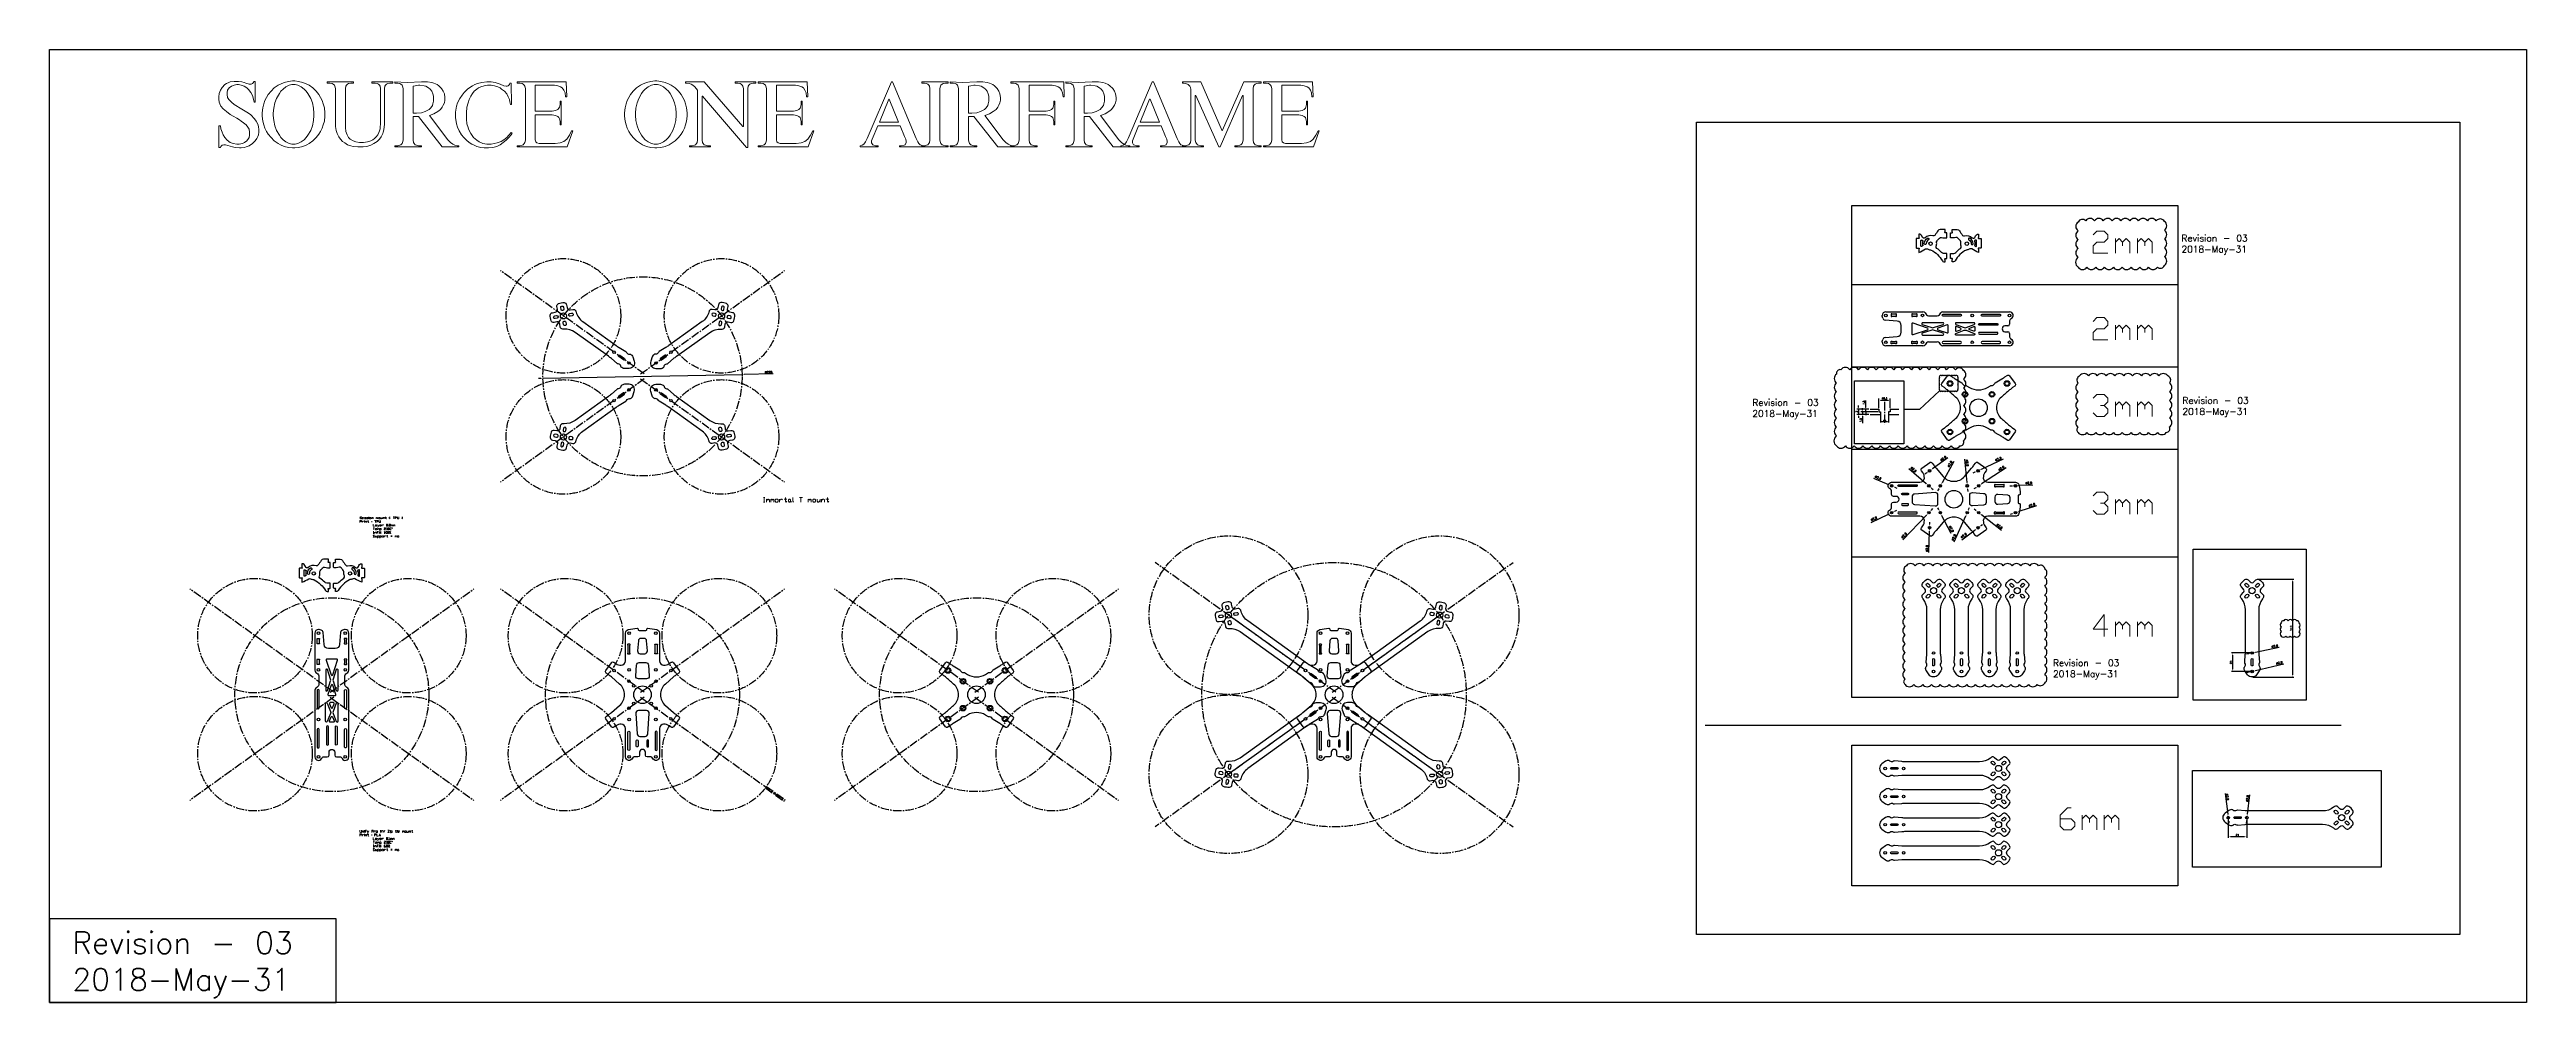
# Model space of a CAD drawing. Header units: millimetres. Extents: x 517 to 3327, y 581 to 1662.
import ezdxf

# ---------------------------------------------------------------- set-up
doc = ezdxf.new("R2010")
doc.units = ezdxf.units.MM
doc.header["$LTSCALE"] = 0.5
doc.linetypes.add('CENTER2', pattern=[28.575, 19.05, -3.175, 3.175, -3.175])
for name, color, linetype in [('1', 2, 'Continuous'), ('3', 4, 'Continuous'), ('5', 6, 'Continuous'), ('8', 254, 'Continuous'), ('Arms', 250, 'Continuous'), ('Cen', 5, 'CENTER2'), ('draw', 1, 'Continuous'), ('Runcam-Eagle', 30, 'Continuous')]:
    doc.layers.add(name, color=color, linetype=linetype)
doc.styles.get("Standard").update_dxf_attribs({"font": 'txt.shx', "bigfont": 'chineset.shx'})
doc.dimstyles.new('ISO-25', dxfattribs={"dimtxt": 2.5, "dimasz": 2.5, "dimexe": 1.25, "dimexo": 0.625, "dimtad": 1, "dimtxsty": 'Standard', "dimcen": 2.5, "dimadec": 0, "dimazin": 0, "dimtfac": 1, "dimtmove": 0, "dimatfit": 3, "dimfxl": 1, "dimarcsym": 0})

# ---------------------------------------------------------------- blocks, each defined once
blk = doc.blocks.new('*D3')
at = {"layer": 'Defpoints', "color": 0, "transparency": 16777216}
for p in [(3014.6, 977.1), (3017.4, 977.7)]:
    blk.add_point(p, dxfattribs=at)
at = {"layer": 'draw', "color": 0, "lineweight": -2, "transparency": 16777216}
for p, q in [((3012.2, 976.6), (3009.7, 976.1)), ((3014.6, 977.1), (3017.4, 977.7)), ((3046.8, 983.6), (3019.9, 978.1))]:
    blk.add_line(p, q, dxfattribs=at)
at = {"layer": 'draw', "color": 0, "transparency": 16777216}
for points in [[(3012.1, 977), (3012.2, 976.2), (3014.6, 977.1)], [(3019.8, 978.6), (3020, 977.7), (3017.4, 977.7)]]:
    blk.add_solid(points, dxfattribs=at)
at = {"layer": 'draw', "color": 0, "transparency": 16777216, "insert": (3041.9, 984.7), "char_height": 2.5, "attachment_point": 5, "rotation": 11.4196}
blk.add_mtext('∅2,9', dxfattribs=at)
blk = doc.blocks.new('*D4')
at = {"layer": 'Defpoints', "color": 0, "transparency": 16777216}
for p in [(3014.6, 956), (3017.4, 956.7)]:
    blk.add_point(p, dxfattribs=at)
at = {"layer": 'draw', "color": 0, "lineweight": -2, "transparency": 16777216}
for p, q in [((3014.6, 956), (3017.4, 956.7)), ((3052, 964.7), (3019.9, 957.3)), ((3012.2, 955.5), (3009.7, 954.9))]:
    blk.add_line(p, q, dxfattribs=at)
at = {"layer": 'draw', "color": 0, "transparency": 16777216}
for points in [[(3012.1, 955.9), (3012.3, 955.1), (3014.6, 956)], [(3019.8, 957.7), (3020, 956.8), (3017.4, 956.7)]]:
    blk.add_solid(points, dxfattribs=at)
at = {"layer": 'draw', "color": 0, "transparency": 16777216, "insert": (3047, 965.7), "char_height": 2.5, "attachment_point": 5, "rotation": 12.9923}
blk.add_mtext('∅2,9', dxfattribs=at)
blk = doc.blocks.new('*D5')
at = {"layer": 'Defpoints', "color": 0, "transparency": 16777216}
for p in [(2994.1, 977.4), (3016, 977.4), (3016, 956.4)]:
    blk.add_point(p, dxfattribs=at)
at = {"layer": 'draw', "color": 0, "lineweight": -2, "transparency": 16777216}
for p, q in [((3015.4, 977.4), (2992.8, 977.4)), ((3015.4, 956.4), (2992.8, 956.4)), ((2994.1, 958.9), (2994.1, 974.9))]:
    blk.add_line(p, q, dxfattribs=at)
at = {"layer": 'draw', "color": 0, "transparency": 16777216}
for points in [[(2993.7, 974.9), (2994.5, 974.9), (2994.1, 977.4)], [(2993.7, 958.9), (2994.5, 958.9), (2994.1, 956.4)]]:
    blk.add_solid(points, dxfattribs=at)
at = {"layer": 'draw', "color": 0, "transparency": 16777216, "insert": (2992.2, 966.9), "char_height": 2.5, "attachment_point": 5, "rotation": 90}
blk.add_mtext('21', dxfattribs=at)
blk = doc.blocks.new('*D6')
at = {"layer": 'Defpoints', "color": 0, "transparency": 16777216}
for p in [(2661.6, 1137.9), (2663, 1135.3)]:
    blk.add_point(p, dxfattribs=at)
at = {"layer": 'draw', "color": 0, "lineweight": -2, "transparency": 16777216}
for p, q in [((2660.5, 1140.1), (2659.3, 1142.3)), ((2661.6, 1137.9), (2663, 1135.3)), ((2674.6, 1113), (2664.1, 1133.1))]:
    blk.add_line(p, q, dxfattribs=at)
at = {"layer": 'draw', "color": 0, "transparency": 16777216}
for points in [[(2660.9, 1140.3), (2660.1, 1139.9), (2661.6, 1137.9)], [(2664.5, 1133.3), (2663.8, 1132.9), (2663, 1135.3)]]:
    blk.add_solid(points, dxfattribs=at)
at = {"layer": 'draw', "color": 0, "transparency": 16777216, "insert": (2674.4, 1118), "char_height": 2.5, "attachment_point": 5, "rotation": 297.5598}
blk.add_mtext('∅2,9', dxfattribs=at)
blk = doc.blocks.new('*D7')
at = {"layer": 'Defpoints', "color": 0, "transparency": 16777216}
for p in [(2703.9, 1118.7), (2706.2, 1120.4)]:
    blk.add_point(p, dxfattribs=at)
at = {"layer": 'draw', "color": 0, "lineweight": -2, "transparency": 16777216}
for p, q in [((2686.7, 1105.9), (2701.9, 1117.2)), ((2706.2, 1120.4), (2703.9, 1118.7)), ((2708.2, 1121.9), (2710.2, 1123.4))]:
    blk.add_line(p, q, dxfattribs=at)
at = {"layer": 'draw', "color": 0, "transparency": 16777216}
for points in [[(2701.6, 1117.5), (2702.1, 1116.9), (2703.9, 1118.7)], [(2708, 1122.2), (2708.5, 1121.6), (2706.2, 1120.4)]]:
    blk.add_solid(points, dxfattribs=at)
at = {"layer": 'draw', "color": 0, "transparency": 16777216, "insert": (2689.1, 1110.3), "char_height": 2.5, "attachment_point": 5, "rotation": 36.5504}
blk.add_mtext('∅2,9', dxfattribs=at)
blk = doc.blocks.new('*D8')
at = {"layer": 'Defpoints', "color": 0, "transparency": 16777216}
for p in [(2746.1, 1136.2), (2748.9, 1137.1)]:
    blk.add_point(p, dxfattribs=at)
at = {"layer": 'draw', "color": 0, "lineweight": -2, "transparency": 16777216}
for p, q in [((2743.8, 1135.4), (2741.4, 1134.6)), ((2746.1, 1136.2), (2748.9, 1137.1)), ((2771.3, 1144.4), (2751.3, 1137.8))]:
    blk.add_line(p, q, dxfattribs=at)
at = {"layer": 'draw', "color": 0, "transparency": 16777216}
for points in [[(2743.6, 1135.8), (2743.9, 1135), (2746.1, 1136.2)], [(2751.1, 1138.2), (2751.4, 1137.4), (2748.9, 1137.1)]]:
    blk.add_solid(points, dxfattribs=at)
at = {"layer": 'draw', "color": 0, "transparency": 16777216, "insert": (2766.3, 1144.9), "char_height": 2.5, "attachment_point": 5, "rotation": 18.0597}
blk.add_mtext('∅2,9', dxfattribs=at)
blk = doc.blocks.new('*D9')
at = {"layer": 'Defpoints', "color": 0, "transparency": 16777216}
for p in [(2746.1, 1167), (2749, 1167.2)]:
    blk.add_point(p, dxfattribs=at)
at = {"layer": 'draw', "color": 0, "lineweight": -2, "transparency": 16777216}
for p, q in [((2743.6, 1166.9), (2741.1, 1166.8)), ((2746.1, 1167), (2749, 1167.2)), ((2767.3, 1168), (2751.5, 1167.3))]:
    blk.add_line(p, q, dxfattribs=at)
at = {"layer": 'draw', "color": 0, "transparency": 16777216}
for points in [[(2743.6, 1167.3), (2743.6, 1166.5), (2746.1, 1167)], [(2751.4, 1167.7), (2751.5, 1166.9), (2749, 1167.2)]]:
    blk.add_solid(points, dxfattribs=at)
at = {"layer": 'draw', "color": 0, "transparency": 16777216, "insert": (2762.7, 1169.9), "char_height": 2.5, "attachment_point": 5, "rotation": 2.6773}
blk.add_mtext('∅2,9', dxfattribs=at)
blk = doc.blocks.new('*D10')
at = {"layer": 'Defpoints', "color": 0, "transparency": 16777216}
for p in [(2703.7, 1183.6), (2706.4, 1184.8)]:
    blk.add_point(p, dxfattribs=at)
at = {"layer": 'draw', "color": 0, "lineweight": -2, "transparency": 16777216}
for p, q in [((2701.5, 1182.5), (2699.2, 1181.5)), ((2703.7, 1183.6), (2706.4, 1184.8)), ((2733.4, 1197.2), (2708.7, 1185.8))]:
    blk.add_line(p, q, dxfattribs=at)
at = {"layer": 'draw', "color": 0, "transparency": 16777216}
for points in [[(2701.3, 1182.9), (2701.7, 1182.1), (2703.7, 1183.6)], [(2708.5, 1186.2), (2708.8, 1185.4), (2706.4, 1184.8)]]:
    blk.add_solid(points, dxfattribs=at)
at = {"layer": 'draw', "color": 0, "transparency": 16777216, "insert": (2728.3, 1197.2), "char_height": 2.5, "attachment_point": 5, "rotation": 24.8179}
blk.add_mtext('∅2,9', dxfattribs=at)
blk = doc.blocks.new('*D11')
at = {"layer": 'Defpoints', "color": 0, "transparency": 16777216}
for p in [(2704.6, 1166.3), (2707, 1167.9)]:
    blk.add_point(p, dxfattribs=at)
at = {"layer": 'draw', "color": 0, "lineweight": -2, "transparency": 16777216}
for p, q in [((2736.8, 1187.4), (2709.1, 1169.3)), ((2702.5, 1164.9), (2700.4, 1163.6)), ((2704.6, 1166.3), (2707, 1167.9))]:
    blk.add_line(p, q, dxfattribs=at)
at = {"layer": 'draw', "color": 0, "transparency": 16777216}
for points in [[(2702.3, 1165.3), (2702.7, 1164.6), (2704.6, 1166.3)], [(2708.9, 1169.6), (2709.3, 1168.9), (2707, 1167.9)]]:
    blk.add_solid(points, dxfattribs=at)
at = {"layer": 'draw', "color": 0, "transparency": 16777216, "insert": (2731.8, 1186.6), "char_height": 2.5, "attachment_point": 5, "rotation": 33.2106}
blk.add_mtext('∅2,9', dxfattribs=at)
blk = doc.blocks.new('*D12')
at = {"layer": 'Defpoints', "color": 0, "transparency": 16777216}
for p in [(2692.7, 1168.5), (2693, 1165.7)]:
    blk.add_point(p, dxfattribs=at)
at = {"layer": 'draw', "color": 0, "lineweight": -2, "transparency": 16777216}
for p, q in [((2689.8, 1197.4), (2692.4, 1171)), ((2693, 1165.7), (2692.7, 1168.5)), ((2693.2, 1163.2), (2693.5, 1160.7))]:
    blk.add_line(p, q, dxfattribs=at)
at = {"layer": 'draw', "color": 0, "transparency": 16777216}
for points in [[(2692.8, 1171.1), (2692, 1171), (2692.7, 1168.5)], [(2693.6, 1163.2), (2692.8, 1163.1), (2693, 1165.7)]]:
    blk.add_solid(points, dxfattribs=at)
at = {"layer": 'draw', "color": 0, "transparency": 16777216, "insert": (2692.3, 1193), "char_height": 2.5, "attachment_point": 5, "rotation": 275.7437}
blk.add_mtext('∅2,9', dxfattribs=at)
blk = doc.blocks.new('*D13')
at = {"layer": 'Defpoints', "color": 0, "transparency": 16777216}
for p in [(2661.6, 1165.8), (2663, 1168.4)]:
    blk.add_point(p, dxfattribs=at)
at = {"layer": 'draw', "color": 0, "lineweight": -2, "transparency": 16777216}
for p, q in [((2677.5, 1194.7), (2664.2, 1170.6)), ((2660.4, 1163.6), (2659.2, 1161.5)), ((2661.6, 1165.8), (2663, 1168.4))]:
    blk.add_line(p, q, dxfattribs=at)
at = {"layer": 'draw', "color": 0, "transparency": 16777216}
for points in [[(2660, 1163.8), (2660.8, 1163.4), (2661.6, 1165.8)], [(2663.9, 1170.8), (2664.6, 1170.4), (2663, 1168.4)]]:
    blk.add_solid(points, dxfattribs=at)
at = {"layer": 'draw', "color": 0, "transparency": 16777216, "insert": (2673.5, 1191.7), "char_height": 2.5, "attachment_point": 5, "rotation": 61.1323}
blk.add_mtext('∅2,9', dxfattribs=at)
blk = doc.blocks.new('*D14')
at = {"layer": 'Defpoints', "color": 0, "transparency": 16777216}
for p in [(2648.9, 1183.3), (2651.3, 1185)]:
    blk.add_point(p, dxfattribs=at)
at = {"layer": 'draw', "color": 0, "lineweight": -2, "transparency": 16777216}
for p, q in [((2646.8, 1181.9), (2644.8, 1180.4)), ((2648.9, 1183.3), (2651.3, 1185)), ((2670.9, 1198.9), (2653.3, 1186.4))]:
    blk.add_line(p, q, dxfattribs=at)
at = {"layer": 'draw', "color": 0, "transparency": 16777216}
for points in [[(2646.6, 1182.2), (2647.1, 1181.5), (2648.9, 1183.3)], [(2653.1, 1186.8), (2653.5, 1186.1), (2651.3, 1185)]]:
    blk.add_solid(points, dxfattribs=at)
at = {"layer": 'draw', "color": 0, "transparency": 16777216, "insert": (2666, 1197.9), "char_height": 2.5, "attachment_point": 5, "rotation": 35.2262}
blk.add_mtext('∅2,9', dxfattribs=at)
blk = doc.blocks.new('*D15')
at = {"layer": 'Defpoints', "color": 0, "transparency": 16777216}
for p in [(2648.2, 1168.1), (2650.4, 1166.1)]:
    blk.add_point(p, dxfattribs=at)
at = {"layer": 'draw', "color": 0, "lineweight": -2, "transparency": 16777216}
for p, q in [((2626.7, 1186.8), (2646.3, 1169.7)), ((2650.4, 1166.1), (2648.2, 1168.1)), ((2652.3, 1164.5), (2654.2, 1162.9))]:
    blk.add_line(p, q, dxfattribs=at)
at = {"layer": 'draw', "color": 0, "transparency": 16777216}
for points in [[(2646.6, 1170), (2646.1, 1169.4), (2648.2, 1168.1)], [(2652.6, 1164.8), (2652, 1164.2), (2650.4, 1166.1)]]:
    blk.add_solid(points, dxfattribs=at)
at = {"layer": 'draw', "color": 0, "transparency": 16777216, "insert": (2631.6, 1185.3), "char_height": 2.5, "attachment_point": 5, "rotation": 318.9507}
blk.add_mtext('∅2,9', dxfattribs=at)
blk = doc.blocks.new('*D16')
at = {"layer": 'Defpoints', "color": 0, "transparency": 16777216}
for p in [(2692.2, 1135.3), (2693.4, 1137.9)]:
    blk.add_point(p, dxfattribs=at)
at = {"layer": 'draw', "color": 0, "lineweight": -2, "transparency": 16777216}
for p, q in [((2678.1, 1103.4), (2691.2, 1133)), ((2693.4, 1137.9), (2692.2, 1135.3)), ((2694.4, 1140.2), (2695.4, 1142.5))]:
    blk.add_line(p, q, dxfattribs=at)
at = {"layer": 'draw', "color": 0, "transparency": 16777216}
for points in [[(2690.8, 1133.2), (2691.6, 1132.8), (2692.2, 1135.3)], [(2694, 1140.4), (2694.8, 1140), (2693.4, 1137.9)]]:
    blk.add_solid(points, dxfattribs=at)
at = {"layer": 'draw', "color": 0, "transparency": 16777216, "insert": (2678, 1108.4), "char_height": 2.5, "attachment_point": 5, "rotation": 66.0874}
blk.add_mtext('∅2,9', dxfattribs=at)
blk = doc.blocks.new('*D17')
at = {"layer": 'Defpoints', "color": 0, "transparency": 16777216}
for p in [(2704.7, 1137.5), (2707, 1135.7)]:
    blk.add_point(p, dxfattribs=at)
at = {"layer": 'draw', "color": 0, "lineweight": -2, "transparency": 16777216}
for p, q in [((2702.7, 1139), (2700.8, 1140.6)), ((2704.7, 1137.5), (2707, 1135.7)), ((2731.5, 1116.3), (2708.9, 1134.2))]:
    blk.add_line(p, q, dxfattribs=at)
at = {"layer": 'draw', "color": 0, "transparency": 16777216}
for points in [[(2703, 1139.4), (2702.5, 1138.7), (2704.7, 1137.5)], [(2709.2, 1134.5), (2708.7, 1133.8), (2707, 1135.7)]]:
    blk.add_solid(points, dxfattribs=at)
at = {"layer": 'draw', "color": 0, "transparency": 16777216, "insert": (2729.2, 1120.8), "char_height": 2.5, "attachment_point": 5, "rotation": 321.7012}
blk.add_mtext('∅2,9', dxfattribs=at)
blk = doc.blocks.new('*D18')
at = {"layer": 'Defpoints', "color": 0, "transparency": 16777216}
for p in [(2650, 1118.1), (2650.1, 1121)]:
    blk.add_point(p, dxfattribs=at)
at = {"layer": 'draw', "color": 0, "lineweight": -2, "transparency": 16777216}
for p, q in [((2650.2, 1123.5), (2650.2, 1126)), ((2649.4, 1091.3), (2650, 1115.6)), ((2650.1, 1121), (2650, 1118.1))]:
    blk.add_line(p, q, dxfattribs=at)
at = {"layer": 'draw', "color": 0, "transparency": 16777216}
for points in [[(2649.6, 1115.6), (2650.4, 1115.6), (2650, 1118.1)], [(2649.7, 1123.5), (2650.6, 1123.5), (2650.1, 1121)]]:
    blk.add_solid(points, dxfattribs=at)
at = {"layer": 'draw', "color": 0, "transparency": 16777216, "insert": (2647.5, 1096), "char_height": 2.5, "attachment_point": 5, "rotation": 88.7032}
blk.add_mtext('∅2,9', dxfattribs=at)
blk = doc.blocks.new('*D19')
at = {"layer": 'Defpoints', "color": 0, "transparency": 16777216}
for p in [(2648.3, 1135.6), (2650.3, 1137.6)]:
    blk.add_point(p, dxfattribs=at)
at = {"layer": 'draw', "color": 0, "lineweight": -2, "transparency": 16777216}
for p, q in [((2619.8, 1105.8), (2646.6, 1133.8)), ((2650.3, 1137.6), (2648.3, 1135.6)), ((2652.1, 1139.5), (2653.8, 1141.3))]:
    blk.add_line(p, q, dxfattribs=at)
at = {"layer": 'draw', "color": 0, "transparency": 16777216}
for points in [[(2646.3, 1134), (2646.9, 1133.5), (2648.3, 1135.6)], [(2651.7, 1139.7), (2652.4, 1139.2), (2650.3, 1137.6)]]:
    blk.add_solid(points, dxfattribs=at)
at = {"layer": 'draw', "color": 0, "transparency": 16777216, "insert": (2621.4, 1110.5), "char_height": 2.5, "attachment_point": 5, "rotation": 46.2002}
blk.add_mtext('∅2,9', dxfattribs=at)
blk = doc.blocks.new('*D20')
at = {"layer": 'Defpoints', "color": 0, "transparency": 16777216}
for p in [(2605.7, 1136), (2608.3, 1137.2)]:
    blk.add_point(p, dxfattribs=at)
at = {"layer": 'draw', "color": 0, "lineweight": -2, "transparency": 16777216}
for p, q in [((2583.8, 1125.6), (2603.4, 1134.9)), ((2608.3, 1137.2), (2605.7, 1136)), ((2610.6, 1138.3), (2612.8, 1139.4))]:
    blk.add_line(p, q, dxfattribs=at)
at = {"layer": 'draw', "color": 0, "transparency": 16777216}
for points in [[(2603.3, 1135.3), (2603.6, 1134.5), (2605.7, 1136)], [(2610.4, 1138.7), (2610.8, 1137.9), (2608.3, 1137.2)]]:
    blk.add_solid(points, dxfattribs=at)
at = {"layer": 'draw', "color": 0, "transparency": 16777216, "insert": (2587.1, 1129.4), "char_height": 2.5, "attachment_point": 5, "rotation": 25.4103}
blk.add_mtext('∅2,9', dxfattribs=at)
blk = doc.blocks.new('*D21')
at = {"layer": 'Defpoints', "color": 0, "transparency": 16777216}
for p in [(2605.7, 1167.7), (2608.3, 1166.5)]:
    blk.add_point(p, dxfattribs=at)
at = {"layer": 'draw', "color": 0, "lineweight": -2, "transparency": 16777216}
for p, q in [((2586.5, 1175.9), (2603.4, 1168.7)), ((2608.3, 1166.5), (2605.7, 1167.7)), ((2610.6, 1165.6), (2612.9, 1164.6))]:
    blk.add_line(p, q, dxfattribs=at)
at = {"layer": 'draw', "color": 0, "transparency": 16777216}
for points in [[(2603.5, 1169), (2603.2, 1168.3), (2605.7, 1167.7)], [(2610.8, 1165.9), (2610.5, 1165.2), (2608.3, 1166.5)]]:
    blk.add_solid(points, dxfattribs=at)
at = {"layer": 'draw', "color": 0, "transparency": 16777216, "insert": (2591.5, 1176), "char_height": 2.5, "attachment_point": 5, "rotation": 336.9091}
blk.add_mtext('∅2,9', dxfattribs=at)
blk = doc.blocks.new('*D22')
at = {"layer": 'Defpoints', "color": 0, "transparency": 16777216}
for p in [(2988.8, 792), (2989.2, 789.1)]:
    blk.add_point(p, dxfattribs=at)
at = {"layer": 'draw', "color": 0, "lineweight": -2, "transparency": 16777216}
for p, q in [((2985.5, 818), (2988.5, 794.4)), ((2989.2, 789.1), (2988.8, 792)), ((2989.5, 786.6), (2989.8, 784.1))]:
    blk.add_line(p, q, dxfattribs=at)
at = {"layer": 'draw', "color": 0, "transparency": 16777216}
for points in [[(2988.9, 794.5), (2988.1, 794.4), (2988.8, 792)], [(2989.9, 786.7), (2989.1, 786.5), (2989.2, 789.1)]]:
    blk.add_solid(points, dxfattribs=at)
at = {"layer": 'draw', "color": 0, "transparency": 16777216, "insert": (2987.9, 813.9), "char_height": 2.5, "attachment_point": 5, "rotation": 277.2211}
blk.add_mtext('∅2.9', dxfattribs=at)
blk = doc.blocks.new('*D23')
at = {"layer": 'Defpoints', "color": 0, "transparency": 16777216}
for p in [(3009.8, 789.1), (3010.2, 792)]:
    blk.add_point(p, dxfattribs=at)
at = {"layer": 'draw', "color": 0, "lineweight": -2, "transparency": 16777216}
for p, q in [((3013.2, 816.4), (3010.5, 794.4)), ((3009.8, 789.1), (3010.2, 792)), ((3009.5, 786.6), (3009.2, 784.1))]:
    blk.add_line(p, q, dxfattribs=at)
at = {"layer": 'draw', "color": 0, "transparency": 16777216}
for points in [[(3009.1, 786.7), (3009.9, 786.5), (3009.8, 789.1)], [(3010.1, 794.5), (3010.9, 794.4), (3010.2, 792)]]:
    blk.add_solid(points, dxfattribs=at)
at = {"layer": 'draw', "color": 0, "transparency": 16777216, "insert": (3010.8, 812.3), "char_height": 2.5, "attachment_point": 5, "rotation": 82.8499}
blk.add_mtext('∅2.9', dxfattribs=at)
blk = doc.blocks.new('*D24')
at = {"layer": 'Defpoints', "color": 0, "transparency": 16777216}
for p in [(2989, 790.5), (3010, 790.5), (2989, 768.7)]:
    blk.add_point(p, dxfattribs=at)
at = {"layer": 'draw', "color": 0, "lineweight": -2, "transparency": 16777216}
for p, q in [((2989, 789.9), (2989, 767.4)), ((3010, 789.9), (3010, 767.4)), ((3007.5, 768.7), (2991.5, 768.7))]:
    blk.add_line(p, q, dxfattribs=at)
at = {"layer": 'draw', "color": 0, "transparency": 16777216}
for points in [[(2991.5, 769.1), (2991.5, 768.3), (2989, 768.7)], [(3007.5, 769.1), (3007.5, 768.3), (3010, 768.7)]]:
    blk.add_solid(points, dxfattribs=at)
at = {"layer": 'draw', "color": 0, "transparency": 16777216, "insert": (2999.5, 770.6), "char_height": 2.5, "attachment_point": 5}
blk.add_mtext('21', dxfattribs=at)
blk = doc.blocks.new('*D25')
at = {"layer": 'Defpoints', "color": 0, "transparency": 16777216}
for p in [(1302.6, 1293.5), (1076.6, 1289.2)]:
    blk.add_point(p, dxfattribs=at)
at = {"layer": 'draw', "color": 0, "lineweight": -2, "transparency": 16777216}
for p, q in [((1076.6, 1289.2), (1302.6, 1293.5)), ((1338, 1294.2), (1305.1, 1293.6)), ((1074.1, 1289.1), (1071.6, 1289.1))]:
    blk.add_line(p, q, dxfattribs=at)
at = {"layer": 'draw', "color": 0, "transparency": 16777216}
for points in [[(1305.1, 1294), (1305.1, 1293.1), (1302.6, 1293.5)], [(1074.1, 1289.5), (1074.1, 1288.7), (1076.6, 1289.2)]]:
    blk.add_solid(points, dxfattribs=at)
at = {"layer": 'draw', "color": 0, "transparency": 16777216, "insert": (1332.7, 1296), "char_height": 2.5, "attachment_point": 5, "rotation": 1.1028}
blk.add_mtext('∅226', dxfattribs=at)
blk = doc.blocks.new('*D27')
at = {"layer": 'Defpoints', "color": 0, "transparency": 16777216}
for p in [(3022.5, 1061.1), (3062.2, 1061.1), (3016, 950.1)]:
    blk.add_point(p, dxfattribs=at)
at = {"layer": 'draw', "color": 0, "lineweight": -2, "transparency": 16777216}
for p, q in [((3023.1, 1061.1), (3063.4, 1061.1)), ((3062.2, 952.6), (3062.2, 1058.6)), ((3016.7, 950.1), (3063.4, 950.1))]:
    blk.add_line(p, q, dxfattribs=at)
at = {"layer": 'draw', "color": 0, "transparency": 16777216}
for points in [[(3061.8, 1058.6), (3062.6, 1058.6), (3062.2, 1061.1)], [(3061.8, 952.6), (3062.6, 952.6), (3062.2, 950.1)]]:
    blk.add_solid(points, dxfattribs=at)
at = {"layer": 'draw', "color": 0, "transparency": 16777216, "insert": (3060.3, 1005.6), "char_height": 2.5, "attachment_point": 5, "rotation": 90}
blk.add_mtext('111', dxfattribs=at)

msp = doc.modelspace()

# ---------------------------------------------------------------- linework, layer by layer
for p, q in [((2582.566, 1254.154), (2592.633, 1254.154)), ((2582.566, 1248.154), (2594.433, 1248.154)), ((2592.633, 1254.154), (2592.633, 1251.154)), ((2592.633, 1251.154), (2594.433, 1251.154)), ((2594.433, 1251.154), (2594.433, 1248.154)), ((2605.233, 1251.154), (2603.433, 1251.154)), ((2603.433, 1251.154), (2603.433, 1248.154)), ((2603.433, 1248.154), (2615.204, 1248.154)), ((2605.233, 1254.154), (2615.204, 1254.154)), ((2605.233, 1254.154), (2605.233, 1251.154)), ((2395.401, 895.254), (3117.201, 895.254))]:
    msp.add_line(p, q)
at = {"lineweight": 0}
for points in [[(2835.818, 1452.019), (2839.987, 1456.189), (2848.327, 1456.189), (2852.497, 1452.019), (2852.497, 1447.85), (2848.327, 1443.68), (2839.987, 1443.68), (2835.818, 1439.51), (2835.818, 1431.171), (2852.497, 1431.171)], [(2860.836, 1431.171), (2860.836, 1447.85)], [(2860.836, 1443.68), (2865.006, 1447.85), (2869.12, 1443.68), (2869.12, 1439.51)], [(2869.12, 1443.68), (2873.29, 1447.85), (2877.459, 1443.68), (2877.459, 1431.171)], [(2885.799, 1431.171), (2885.799, 1447.85)], [(2885.799, 1443.68), (2889.968, 1447.85), (2894.138, 1443.68), (2894.138, 1439.51)], [(2894.138, 1443.68), (2898.308, 1447.85), (2902.478, 1443.68), (2902.478, 1431.171)], [(2835.818, 1353.834), (2839.987, 1358.004), (2848.327, 1358.004), (2852.497, 1353.834), (2852.497, 1349.665), (2848.327, 1345.495), (2839.987, 1345.495), (2835.818, 1341.325), (2835.818, 1332.986), (2852.497, 1332.986)], [(2860.836, 1332.986), (2860.836, 1349.665)], [(2860.836, 1345.495), (2865.006, 1349.665), (2869.12, 1345.495), (2869.12, 1341.325)], [(2869.12, 1345.495), (2873.29, 1349.665), (2877.459, 1345.495), (2877.459, 1332.986)], [(2885.799, 1332.986), (2885.799, 1349.665)], [(2885.799, 1345.495), (2889.968, 1349.665), (2894.138, 1345.495), (2894.138, 1341.325)], [(2894.138, 1345.495), (2898.308, 1349.665), (2902.478, 1345.495), (2902.478, 1332.986)], [(2835.818, 1266.707), (2839.987, 1270.877), (2848.327, 1270.877), (2852.497, 1266.707), (2852.497, 1262.537), (2848.327, 1258.367), (2844.157, 1258.367)], [(2848.327, 1258.367), (2852.497, 1254.198), (2852.497, 1250.028), (2848.327, 1245.858), (2839.987, 1245.858), (2835.818, 1250.028)], [(2860.836, 1245.858), (2860.836, 1262.537)], [(2860.836, 1258.367), (2865.006, 1262.537), (2869.12, 1258.367), (2869.12, 1254.198)], [(2869.12, 1258.367), (2873.29, 1262.537), (2877.459, 1258.367), (2877.459, 1245.858)], [(2885.799, 1245.858), (2885.799, 1262.537)], [(2885.799, 1258.367), (2889.968, 1262.537), (2894.138, 1258.367), (2894.138, 1254.198)], [(2894.138, 1258.367), (2898.308, 1262.537), (2902.478, 1258.367), (2902.478, 1245.858)], [(2835.818, 1155.88), (2839.987, 1160.049), (2848.327, 1160.049), (2852.497, 1155.88), (2852.497, 1151.71), (2848.327, 1147.54), (2844.157, 1147.54)], [(2848.327, 1147.54), (2852.497, 1143.37), (2852.497, 1139.201), (2848.327, 1135.031), (2839.987, 1135.031), (2835.818, 1139.201)], [(2860.836, 1135.031), (2860.836, 1151.71)], [(2860.836, 1147.54), (2865.006, 1151.71), (2869.12, 1147.54), (2869.12, 1143.37)], [(2869.12, 1147.54), (2873.29, 1151.71), (2877.459, 1147.54), (2877.459, 1135.031)], [(2885.799, 1135.031), (2885.799, 1151.71)], [(2885.799, 1147.54), (2889.968, 1151.71), (2894.138, 1147.54), (2894.138, 1143.37)], [(2894.138, 1147.54), (2898.308, 1151.71), (2902.478, 1147.54), (2902.478, 1135.031)], [(2852.497, 1004.435), (2835.818, 1004.435), (2848.327, 1021.114), (2848.327, 996.096)], [(2860.836, 996.096), (2860.836, 1012.775)], [(2860.836, 1008.605), (2865.006, 1012.775), (2869.12, 1008.605), (2869.12, 1004.435)], [(2869.12, 1008.605), (2873.29, 1012.775), (2877.459, 1008.605), (2877.459, 996.096)], [(2885.799, 996.096), (2885.799, 1012.775)], [(2885.799, 1008.605), (2889.968, 1012.775), (2894.138, 1008.605), (2894.138, 1004.435)], [(2894.138, 1008.605), (2898.308, 1012.775), (2902.478, 1008.605), (2902.478, 996.096)], [(2798.237, 789.046), (2810.699, 789.046), (2814.888, 784.857), (2814.888, 780.703), (2810.699, 776.514), (2802.391, 776.514), (2798.237, 780.703), (2798.237, 793.2), (2806.545, 801.543), (2810.699, 801.543)], [(2823.196, 776.514), (2823.196, 793.2)], [(2823.196, 789.046), (2827.385, 793.2), (2831.539, 789.046), (2831.539, 784.857)], [(2831.539, 789.046), (2835.693, 793.2), (2839.847, 789.046), (2839.847, 776.514)], [(2848.19, 776.514), (2848.19, 793.2)], [(2848.19, 789.046), (2852.344, 793.2), (2856.533, 789.046), (2856.533, 784.857)], [(2856.533, 789.046), (2860.687, 793.2), (2864.841, 789.046), (2864.841, 776.514)]]:
    msp.add_lwpolyline(points, dxfattribs=at)
for points in [[(2949.039, 1095.303), (3077.527, 1095.303), (3077.527, 923.65), (2949.039, 923.65)], [(2948.51, 843.957), (3162.398, 843.957), (3162.398, 734.437), (2948.51, 734.437)]]:
    msp.add_lwpolyline(points, close=True)
at = {"layer": '1'}
for p, q in [((2596.347, 1359.816), (2596.347, 1360.566)), ((2596.974, 1357.475), (2596.347, 1359.816)), ((2613.385, 1354.058), (2599.611, 1355.263)), ((2600.347, 1364.566), (2642.546, 1364.566)), ((2617.949, 1341.556), (2617.949, 1349.077)), ((2648.959, 1360.066), (2658.77, 1360.066)), ((2665.184, 1364.566), (2740.857, 1364.566)), ((2740.857, 1354.242), (2740.857, 1350.566)), ((2596.347, 1330.816), (2596.974, 1333.158)), ((2596.347, 1330.066), (2596.347, 1330.816)), ((2599.611, 1335.37), (2613.385, 1336.575)), ((2642.546, 1326.066), (2600.347, 1326.066)), ((2648.959, 1330.566), (2658.77, 1330.566)), ((2740.857, 1326.066), (2665.184, 1326.066)), ((2738.857, 1348.566), (2735.606, 1348.566)), ((2735.606, 1342.066), (2738.857, 1342.066)), ((2740.857, 1340.066), (2740.857, 1336.391))]:
    msp.add_line(p, q, dxfattribs=at)
for points in [[(2612.465, 1361.816, 1), (2611.465, 1361.816), (2607.465, 1361.816, 1), (2606.465, 1361.816), (2606.465, 1359.816, 1), (2607.465, 1359.816), (2611.465, 1359.816, 1), (2612.465, 1359.816)], [(2635.929, 1361.816, 1), (2634.929, 1361.816), (2630.929, 1361.816, 1), (2629.929, 1361.816), (2629.929, 1359.816, 1), (2630.929, 1359.816), (2634.929, 1359.816, 1), (2635.929, 1359.816)], [(2629.949, 1350.882), (2629.949, 1339.751, 0.51340948), (2631.27, 1338.803), (2647.707, 1344.369, 0.71717678), (2647.707, 1346.263), (2631.27, 1351.829, 0.51340948)], [(2641.818, 1350.369), (2652.661, 1346.698, 0.16470245), (2654.585, 1346.698), (2665.428, 1350.369, 0.84877024), (2665.107, 1352.316), (2642.139, 1352.316, 0.84877024)], [(2659.538, 1344.369), (2669.976, 1340.835, 0.51340948), (2671.297, 1341.782), (2671.297, 1348.85, 0.51340948), (2669.976, 1349.798), (2659.538, 1346.263, 0.71717678)], [(2665.297, 1359.816, -1), (2665.297, 1361.816), (2685.297, 1361.816, -1), (2685.297, 1359.816)], [(2680.297, 1352.316, 0.83108676), (2679.937, 1350.383), (2689.297, 1346.775, 0.1868641), (2691.464, 1346.778), (2700.734, 1350.384, 0.82980402), (2700.371, 1352.316)], [(2706.636, 1349.316, -1), (2706.636, 1351.316), (2726.636, 1351.316, -1), (2726.636, 1349.316)], [(2709.702, 1359.816, -1), (2709.702, 1361.816), (2729.702, 1361.816, -1), (2729.702, 1359.816)], [(2612.465, 1328.816, -1), (2611.465, 1328.816), (2607.465, 1328.816, -1), (2606.465, 1328.816), (2606.465, 1330.816, -1), (2607.465, 1330.816), (2611.465, 1330.816, -1), (2612.465, 1330.816)], [(2635.929, 1328.816, -1), (2634.929, 1328.816), (2630.929, 1328.816, -1), (2629.929, 1328.816), (2629.929, 1330.816, -1), (2630.929, 1330.816), (2634.929, 1330.816, -1), (2635.929, 1330.816)], [(2642.139, 1338.316), (2665.107, 1338.316, 0.84877024), (2665.428, 1340.263), (2654.585, 1343.935, 0.16470245), (2652.661, 1343.935), (2641.818, 1340.263, 0.84877024)], [(2665.297, 1330.816, 1), (2665.297, 1328.816), (2685.297, 1328.816, 1), (2685.297, 1330.816)], [(2679.297, 1347.029), (2679.297, 1343.507, 0.52755197), (2680.659, 1342.575), (2685.207, 1344.344, 0.6851129), (2685.204, 1346.209), (2680.657, 1347.962, 0.52658188)], [(2680.297, 1338.236, -0.83108676), (2679.937, 1340.169), (2689.297, 1343.778, -0.1868641), (2691.464, 1343.774), (2700.734, 1340.168, -0.82980402), (2700.371, 1338.236)], [(2701.455, 1347.029), (2701.455, 1343.507, -0.52755197), (2700.093, 1342.575), (2695.545, 1344.344, -0.6851129), (2695.548, 1346.209), (2700.096, 1347.962, -0.52658188)], [(2706.636, 1341.316, 1), (2706.636, 1339.316), (2726.636, 1339.316, 1), (2726.636, 1341.316)], [(2709.702, 1330.816, 1), (2709.702, 1328.816), (2729.702, 1328.816, 1), (2729.702, 1330.816)], [(848.772, 857.738, 0.79988432), (856.386, 859.452), (856.386, 935.125, 0.23609898), (855.186, 937.526, -0.00588994), (853.03, 939.182, -0.22988935), (851.886, 941.539), (851.886, 951.35, -0.22988935), (853.03, 953.707, -0.00588994), (855.186, 955.363, 0.23609898), (856.386, 957.764), (856.386, 999.962, 0.41421356), (852.386, 1003.962), (851.636, 1003.962), (849.295, 1003.335, 0.31529879), (847.083, 1000.698), (845.878, 986.924, -0.38887873), (840.897, 982.36), (833.376, 982.36, -0.38887873), (828.395, 986.924), (827.189, 1000.698, 0.31529879), (824.977, 1003.335), (822.636, 1003.962), (821.886, 1003.962, 0.41421356), (817.886, 999.962), (817.886, 957.764, 0.23609898), (819.086, 955.363, -0.00588994), (821.242, 953.707, -0.22988935), (822.386, 951.35), (822.386, 941.539, -0.22988935), (821.242, 939.182, -0.00588994), (819.086, 937.526, 0.23609898), (817.886, 935.125), (817.886, 859.452, 0.79988432), (825.5, 857.738, -0.28968986), (828.211, 859.452), (831.886, 859.452, 0.41421356), (833.886, 861.452), (833.886, 864.703, -1), (840.386, 864.703), (840.386, 861.452, 0.41421356), (842.386, 859.452), (846.062, 859.452, -0.28968986)], [(820.636, 987.844, -1), (820.636, 988.844), (820.636, 992.844, -1), (820.636, 993.844), (822.636, 993.844, -1), (822.636, 992.844), (822.636, 988.844, -1), (822.636, 987.844)], [(853.636, 987.844, 1), (853.636, 988.844), (853.636, 992.844, 1), (853.636, 993.844), (851.636, 993.844, 1), (851.636, 992.844), (851.636, 988.844, 1), (851.636, 987.844)], [(820.636, 964.38, -1), (820.636, 965.38), (820.636, 969.38, -1), (820.636, 970.38), (822.636, 970.38, -1), (822.636, 969.38), (822.636, 965.38, -1), (822.636, 964.38)], [(830.136, 958.171), (830.136, 935.202, 0.84877024), (832.083, 934.881), (835.755, 945.724, 0.16470245), (835.755, 947.648), (832.083, 958.491, 0.84877024)], [(842.702, 970.36), (831.57, 970.36, 0.51340948), (830.623, 969.04), (836.189, 952.602, 0.71717678), (838.083, 952.602), (843.649, 969.04, 0.51340948)], [(842.189, 958.491), (838.518, 947.648, 0.16470245), (838.518, 945.724), (842.189, 934.881, 0.84877024), (844.136, 935.202), (844.136, 958.171, 0.84877024)], [(853.636, 964.38, 1), (853.636, 965.38), (853.636, 969.38, 1), (853.636, 970.38), (851.636, 970.38, 1), (851.636, 969.38), (851.636, 965.38, 1), (851.636, 964.38)], [(822.636, 935.012, 1), (820.636, 935.012), (820.636, 915.012, 1), (822.636, 915.012)], [(836.189, 940.771), (832.655, 930.333, 0.51340948), (833.602, 929.012), (840.67, 929.012, 0.51340948), (841.617, 930.333), (838.083, 940.771, 0.71717678)], [(851.636, 935.012, -1), (853.636, 935.012), (853.636, 915.012, -1), (851.636, 915.012)], [(830.056, 920.012, -0.83108676), (831.989, 920.372), (835.597, 911.012, -0.1868641), (835.594, 908.845), (831.988, 899.575, -0.82980402), (830.056, 899.938)], [(838.849, 921.012), (835.327, 921.012, 0.52755197), (834.395, 919.65), (836.164, 915.102, 0.6851129), (838.029, 915.105), (839.782, 919.653, 0.52658188)], [(838.849, 898.854), (835.327, 898.854, -0.52755197), (834.395, 900.216), (836.164, 904.764, -0.6851129), (838.029, 904.761), (839.782, 900.214, -0.52658188)], [(844.136, 920.012, 0.83108676), (842.203, 920.372), (838.595, 911.012, 0.1868641), (838.598, 908.845), (842.204, 899.575, 0.82980402), (844.136, 899.938)], [(822.636, 890.607, 1), (820.636, 890.607), (820.636, 870.607, 1), (822.636, 870.607)], [(833.136, 893.673, 1), (831.136, 893.673), (831.136, 873.673, 1), (833.136, 873.673)], [(841.136, 893.673, -1), (843.136, 893.673), (843.136, 873.673, -1), (841.136, 873.673)], [(851.636, 890.607, -1), (853.636, 890.607), (853.636, 870.607, -1), (851.636, 870.607)]]:
    msp.add_lwpolyline(points, format="xyb", close=True, dxfattribs=at)
for centre, radius in [((2600.347, 1360.566), 1.5), ((2642.047, 1360.566), 1.45), ((2698.547, 1360.566), 1.5), ((2740.857, 1360.566), 1.5), ((2600.347, 1330.066), 1.5), ((2642.047, 1330.066), 1.45), ((2698.547, 1330.066), 1.5), ((2740.857, 1330.066), 1.5), ((821.886, 999.962), 1.5), ((852.386, 999.962), 1.5), ((821.886, 958.262), 1.45), ((852.386, 958.262), 1.45), ((821.886, 901.762), 1.5), ((852.386, 901.762), 1.5), ((821.886, 859.452), 1.5), ((852.386, 859.452), 1.5)]:
    msp.add_circle(centre, radius, dxfattribs=at)
for centre, radius, start, end in [((2600.347, 1360.566), 4, 90, 180), ((2599.872, 1358.251), 3, 195, 265), ((2612.949, 1349.077), 5, 0, 85), ((2642.546, 1361.566), 3, 36.863168, 90), ((2737.261, 1432.585), 115.383, 216.863168, 218.213028), ((2648.959, 1363.066), 3, 218.213028, 270), ((2658.77, 1363.066), 3, 270, 321.786972), ((2570.469, 1432.585), 115.383, 321.786972, 323.136832), ((2665.184, 1361.566), 3, 90, 143.136832), ((2738.857, 1350.566), 2, 270, 0), ((2740.857, 1360.566), 4, 295.376934, 90), ((2743.857, 1354.242), 3, 115.376934, 180), ((2600.347, 1330.066), 4, 180, 270), ((2599.872, 1332.381), 3, 95, 165), ((2612.949, 1341.556), 5, 275, 0), ((2642.546, 1329.066), 3, 270, 323.136832), ((2737.261, 1258.047), 115.383, 141.786972, 143.136832), ((2648.959, 1327.566), 3, 90, 141.786972), ((2658.77, 1327.566), 3, 38.213028, 90), ((2570.469, 1258.047), 115.383, 36.863168, 38.213028), ((2665.184, 1329.066), 3, 216.863168, 270), ((2735.606, 1345.316), 3.25, 90, 270), ((2738.857, 1340.066), 2, 0, 90), ((2743.857, 1336.391), 3, 180, 244.623066), ((2740.857, 1330.066), 4, 270, 64.623066)]:
    msp.add_arc(centre, radius, start, end, dxfattribs=at)
at = {"layer": '3'}
for points in [[(2704.972, 1110.244, -0.41421356), (2702.181, 1110.702), (2700.437, 1113.13, 0.02182008), (2697.741, 1116.559), (2689.7, 1125.913, 0.45909717), (2665.433, 1125.913), (2657.392, 1116.559, 0.02182008), (2654.696, 1113.13), (2652.952, 1110.702, -0.41421356), (2650.161, 1110.244), (2641.226, 1116.659, -0.41421356), (2640.768, 1119.451), (2642.273, 1121.547, 0.16835845), (2644.14, 1127.824, 0.40125824), (2639.145, 1132.602), (2607.006, 1132.602, -0.843039), (2605.673, 1140.373, 0.31783725), (2607.006, 1142.258), (2607.006, 1146.602, -0.41421356), (2609.006, 1148.602), (2612.257, 1148.602, 1), (2612.257, 1155.102), (2609.006, 1155.102, -0.41421356), (2607.006, 1157.102), (2607.006, 1161.445, 0.31783725), (2605.673, 1163.33, -0.843039), (2607.006, 1171.102), (2639.145, 1171.102, 0.40125824), (2644.14, 1175.879, 0.16835845), (2642.273, 1182.156), (2640.768, 1184.252, -0.41421356), (2641.226, 1187.044), (2650.161, 1193.46, -0.41421356), (2652.952, 1193.001), (2654.696, 1190.573, 0.02182008), (2657.392, 1187.144), (2665.433, 1177.79, 0.45909717), (2689.7, 1177.79), (2697.741, 1187.144, 0.02182008), (2700.437, 1190.573), (2702.181, 1193.001, -0.41421356), (2704.972, 1193.46), (2713.907, 1187.044, -0.41421356), (2714.365, 1184.252), (2712.86, 1182.156, 0.16835845), (2710.993, 1175.879, 0.40125824), (2715.988, 1171.102), (2747.516, 1171.102, -0.35265199), (2751.425, 1167.954, -0.03394645), (2752.924, 1157.811, -0.41177131), (2752.014, 1156.736), (2751.311, 1156.675, 0.40385956), (2750.4, 1155.627, -0.02589915), (2750.4, 1148.076, 0.40385956), (2751.311, 1147.028), (2752.014, 1146.967, -0.41177131), (2752.924, 1145.892, -0.03394645), (2751.425, 1135.749, -0.35265199), (2747.516, 1132.602), (2715.988, 1132.602, 0.40125824), (2710.993, 1127.824, 0.16835845), (2712.86, 1121.547), (2714.365, 1119.451, -0.41421356), (2713.907, 1116.659)], [(2635.161, 1168.352, -1), (2635.161, 1166.352), (2615.161, 1166.352, -1), (2615.161, 1168.352)], [(2618.25, 1157.852, -0.41421356), (2619.25, 1158.852), (2625.25, 1158.852, -0.41421356), (2626.25, 1157.852), (2626.25, 1157.852, -0.41421356), (2625.25, 1156.852), (2619.25, 1156.852, -0.41421356)], [(2633.03, 1157.761, 0.39278848), (2630.25, 1154.77), (2630.25, 1148.934, 0.39278848), (2633.03, 1145.942), (2656.346, 1144.22, 0.43596822), (2659.566, 1147.212), (2659.566, 1156.491, 0.43596822), (2656.346, 1159.483)], [(2695.566, 1156.491, -0.43596822), (2698.787, 1159.483), (2711.322, 1158.557, -0.39278848), (2714.101, 1155.566), (2714.101, 1148.137, -0.39278848), (2711.322, 1145.146), (2698.787, 1144.22, -0.43596822), (2695.566, 1147.212)], [(2733.847, 1166.352, 1), (2734.847, 1166.352), (2734.847, 1168.352, 1), (2733.847, 1168.352), (2724.847, 1168.352, 1), (2723.847, 1168.352), (2723.847, 1166.352, 1), (2724.847, 1166.352)], [(2738.695, 1156.536), (2727.322, 1157.376, 0.43596822), (2724.101, 1154.384), (2724.101, 1149.319, 0.43596822), (2727.322, 1146.327), (2738.695, 1147.167, 0.38479124), (2741.473, 1150.075, 0.01389513), (2741.473, 1153.628, 0.38479124)], [(2635.161, 1135.352, 1), (2635.161, 1137.352), (2615.161, 1137.352, 1), (2615.161, 1135.352)], [(2618.25, 1145.852, 0.41421356), (2619.25, 1144.852), (2625.25, 1144.852, 0.41421356), (2626.25, 1145.852), (2626.25, 1145.852, 0.41421356), (2625.25, 1146.852), (2619.25, 1146.852, 0.41421356)], [(2733.847, 1137.352, -1), (2734.847, 1137.352), (2734.847, 1135.352, -1), (2733.847, 1135.352), (2724.847, 1135.352, -1), (2723.847, 1135.352), (2723.847, 1137.352, -1), (2724.847, 1137.352)], [(1231.209, 957.418, -0.41421356), (1230.751, 954.627), (1228.323, 952.883, 0.02182008), (1224.894, 950.187), (1215.54, 942.146, 0.45909717), (1215.54, 917.879), (1224.894, 909.838, 0.02182008), (1228.323, 907.142), (1230.751, 905.398, -0.41421356), (1231.209, 902.607), (1224.793, 893.672, -0.41421356), (1222.002, 893.214), (1219.906, 894.719, 0.16835845), (1213.629, 896.586, 0.40125824), (1208.851, 891.591), (1208.851, 859.452, -0.843039), (1201.08, 858.119, 0.31783725), (1199.194, 859.452), (1194.851, 859.452, -0.41421356), (1192.851, 861.452), (1192.851, 864.703, 1), (1186.351, 864.703), (1186.351, 861.452, -0.41421356), (1184.351, 859.452), (1180.008, 859.452, 0.31783725), (1178.123, 858.119, -0.843039), (1170.351, 859.452), (1170.351, 891.591, 0.40125824), (1165.573, 896.586, 0.16835845), (1159.297, 894.719), (1157.2, 893.214, -0.41421356), (1154.409, 893.672), (1147.993, 902.607, -0.41421356), (1148.451, 905.398), (1150.88, 907.142, 0.02182008), (1154.308, 909.838), (1163.663, 917.879, 0.45909717), (1163.663, 942.146), (1154.308, 950.187, 0.02182008), (1150.88, 952.883), (1148.451, 954.627, -0.41421356), (1147.993, 957.418), (1154.409, 966.353, -0.41421356), (1157.2, 966.811), (1159.297, 965.306, 0.16835845), (1165.573, 963.438, 0.40125824), (1170.351, 968.433), (1170.351, 999.962, -0.35265199), (1173.499, 1003.87, -0.03394645), (1183.642, 1005.37, -0.41177131), (1184.717, 1004.46), (1184.778, 1003.757, 0.40385956), (1185.826, 1002.846, -0.02589915), (1193.377, 1002.846, 0.40385956), (1194.424, 1003.757), (1194.486, 1004.46, -0.41177131), (1195.561, 1005.37, -0.03394645), (1205.703, 1003.87, -0.35265199), (1208.851, 999.962), (1208.851, 968.433, 0.40125824), (1213.629, 963.438, 0.16835845), (1219.906, 965.306), (1222.002, 966.811, -0.41421356), (1224.793, 966.353)], [(1175.101, 986.293, 1), (1175.101, 987.293), (1173.101, 987.293, 1), (1173.101, 986.293), (1173.101, 977.293, 1), (1173.101, 976.293), (1175.101, 976.293, 1), (1175.101, 977.293)], [(1184.917, 991.141), (1184.077, 979.767, 0.43596822), (1187.069, 976.547), (1192.134, 976.547, 0.43596822), (1195.126, 979.767), (1194.286, 991.141, 0.38479124), (1191.378, 993.919, 0.01389513), (1187.825, 993.919, 0.38479124)], [(1204.101, 986.293, -1), (1204.101, 987.293), (1206.101, 987.293, -1), (1206.101, 986.293), (1206.101, 977.293, -1), (1206.101, 976.293), (1204.101, 976.293, -1), (1204.101, 977.293)], [(2015.91, 957.418, -0.41421356), (2015.452, 954.627), (2013.024, 952.883, 0.02182008), (2009.595, 950.187), (2000.24, 942.146, 0.45909717), (2000.24, 917.879), (2009.595, 909.838, 0.02182008), (2013.024, 907.142), (2015.452, 905.398, -0.41421356), (2015.91, 902.607), (2009.494, 893.672, -0.41421356), (2006.703, 893.214), (2004.607, 894.719, 0.16835845), (1998.33, 896.586, 0.40125824), (1993.552, 891.591), (1993.552, 859.452, -0.843039), (1985.781, 858.119, 0.31783725), (1983.895, 859.452), (1979.552, 859.452, -0.41421356), (1977.552, 861.452), (1977.552, 864.703, 1), (1971.052, 864.703), (1971.052, 861.452, -0.41421356), (1969.052, 859.452), (1964.709, 859.452, 0.31783725), (1962.823, 858.119, -0.843039), (1955.052, 859.452), (1955.052, 891.591, 0.40125824), (1950.274, 896.586, 0.16835845), (1943.997, 894.719), (1941.901, 893.214, -0.41421356), (1939.11, 893.672), (1932.694, 902.607, -0.41421356), (1933.152, 905.398), (1935.581, 907.142, 0.02182008), (1939.009, 909.838), (1948.364, 917.879, 0.45909717), (1948.364, 942.146), (1939.009, 950.187, 0.02182008), (1935.581, 952.883), (1933.152, 954.627, -0.41421356), (1932.694, 957.418), (1939.11, 966.353, -0.41421356), (1941.901, 966.811), (1943.997, 965.306, 0.16835845), (1950.274, 963.438, 0.40125824), (1955.052, 968.433), (1955.052, 999.962, -0.35265199), (1958.2, 1003.87, -0.03394645), (1968.343, 1005.37, -0.41177131), (1969.418, 1004.46), (1969.479, 1003.757, 0.40385956), (1970.527, 1002.846, -0.02589915), (1978.077, 1002.846, 0.40385956), (1979.125, 1003.757), (1979.187, 1004.46, -0.41177131), (1980.262, 1005.37, -0.03394645), (1990.404, 1003.87, -0.35265199), (1993.552, 999.962), (1993.552, 968.433, 0.40125824), (1998.33, 963.438, 0.16835845), (2004.607, 965.306), (2006.703, 966.811, -0.41421356), (2009.494, 966.353)], [(1959.802, 986.293, 1), (1959.802, 987.293), (1957.802, 987.293, 1), (1957.802, 986.293), (1957.802, 977.293, 1), (1957.802, 976.293), (1959.802, 976.293, 1), (1959.802, 977.293)], [(1969.617, 991.141), (1968.778, 979.767, 0.43596822), (1971.769, 976.547), (1976.835, 976.547, 0.43596822), (1979.827, 979.767), (1978.987, 991.141, 0.38479124), (1976.079, 993.919, 0.01389513), (1972.526, 993.919, 0.38479124)], [(1988.802, 986.293, -1), (1988.802, 987.293), (1990.802, 987.293, -1), (1990.802, 986.293), (1990.802, 977.293, -1), (1990.802, 976.293), (1988.802, 976.293, -1), (1988.802, 977.293)], [(1184.962, 948.012, -0.43596822), (1181.97, 951.233), (1182.895, 963.767, -0.39278848), (1185.887, 966.547), (1193.315, 966.547, -0.39278848), (1196.307, 963.767), (1197.233, 951.233, -0.43596822), (1194.241, 948.012)], [(1969.663, 948.012, -0.43596822), (1966.671, 951.233), (1967.596, 963.767, -0.39278848), (1970.588, 966.547), (1978.016, 966.547, -0.39278848), (1981.008, 963.767), (1981.934, 951.233, -0.43596822), (1978.942, 948.012)], [(1183.691, 885.475, 0.39278848), (1186.683, 882.696), (1192.519, 882.696, 0.39278848), (1195.511, 885.475), (1197.233, 908.791, 0.43596822), (1194.241, 912.012), (1184.962, 912.012, 0.43596822), (1181.97, 908.791)], [(1968.392, 885.475, 0.39278848), (1971.384, 882.696), (1977.22, 882.696, 0.39278848), (1980.212, 885.475), (1981.934, 908.791, 0.43596822), (1978.942, 912.012), (1969.663, 912.012, 0.43596822), (1966.671, 908.791)], [(1173.101, 887.607, -1), (1175.101, 887.607), (1175.101, 867.607, -1), (1173.101, 867.607)], [(1183.601, 870.696, -0.41421356), (1182.601, 871.696), (1182.601, 877.696, -0.41421356), (1183.601, 878.696), (1183.601, 878.696, -0.41421356), (1184.601, 877.696), (1184.601, 871.696, -0.41421356)], [(1195.601, 870.696, 0.41421356), (1196.601, 871.696), (1196.601, 877.696, 0.41421356), (1195.601, 878.696), (1195.601, 878.696, 0.41421356), (1194.601, 877.696), (1194.601, 871.696, 0.41421356)], [(1206.101, 887.607, 1), (1204.101, 887.607), (1204.101, 867.607, 1), (1206.101, 867.607)], [(1957.802, 887.607, -1), (1959.802, 887.607), (1959.802, 867.607, -1), (1957.802, 867.607)], [(1968.302, 870.696, -0.41421356), (1967.302, 871.696), (1967.302, 877.696, -0.41421356), (1968.302, 878.696), (1968.302, 878.696, -0.41421356), (1969.302, 877.696), (1969.302, 871.696, -0.41421356)], [(1980.302, 870.696, 0.41421356), (1981.302, 871.696), (1981.302, 877.696, 0.41421356), (1980.302, 878.696), (1980.302, 878.696, 0.41421356), (1979.302, 877.696), (1979.302, 871.696, 0.41421356)], [(1990.802, 887.607, 1), (1988.802, 887.607), (1988.802, 867.607, 1), (1990.802, 867.607)]]:
    msp.add_lwpolyline(points, format="xyb", close=True, dxfattribs=at)
for centre, radius in [((2650.068, 1184.159), 1.45), ((2705.065, 1184.159), 1.45), ((2607.006, 1167.102), 1.45), ((2649.316, 1167.102), 1.45), ((2649.316, 1167.102), 1.45), ((2662.316, 1167.102), 1.45), ((2677.566, 1151.852), 10), ((2692.816, 1167.102), 1.45), ((2705.816, 1167.102), 1.45), ((2705.816, 1167.102), 1.45), ((2747.516, 1167.102), 1.45), ((2607.006, 1136.602), 1.45), ((2649.316, 1136.602), 1.45), ((2649.316, 1136.602), 1.45), ((2662.316, 1136.602), 1.45), ((2692.816, 1136.602), 1.45), ((2705.816, 1136.602), 1.45), ((2705.816, 1136.602), 1.45), ((2747.516, 1136.602), 1.45), ((2650.068, 1119.544), 1.45), ((2705.065, 1119.544), 1.45), ((1174.351, 999.962), 1.5), ((1204.851, 999.962), 1.5), ((1959.052, 999.962), 1.5), ((1989.552, 999.962), 1.5), ((1157.293, 957.511), 1.45), ((1174.351, 958.262), 1.5), ((1174.351, 958.262), 1.5), ((1204.851, 958.262), 1.5), ((1204.851, 958.262), 1.5), ((1221.909, 957.511), 1.45), ((1941.994, 957.511), 1.45), ((1959.052, 958.262), 1.5), ((1959.052, 958.262), 1.5), ((1989.552, 958.262), 1.5), ((1989.552, 958.262), 1.5), ((2006.61, 957.511), 1.45), ((1174.351, 945.262), 1.45), ((1189.601, 930.012), 10), ((1204.851, 945.262), 1.45), ((1959.052, 945.262), 1.45), ((1974.302, 930.012), 10), ((1989.552, 945.262), 1.45), ((1157.293, 902.514), 1.45), ((1174.351, 901.762), 1.5), ((1174.351, 901.762), 1.5), ((1174.351, 914.762), 1.45), ((1204.851, 901.762), 1.5), ((1204.851, 901.762), 1.5), ((1204.851, 914.762), 1.45), ((1221.909, 902.514), 1.45), ((1941.994, 902.514), 1.45), ((1959.052, 901.762), 1.5), ((1959.052, 901.762), 1.5), ((1959.052, 914.762), 1.45), ((1989.552, 901.762), 1.5), ((1989.552, 901.762), 1.5), ((1989.552, 914.762), 1.45), ((2006.61, 902.514), 1.45), ((1174.351, 859.452), 1.5), ((1204.851, 859.452), 1.5), ((1959.052, 859.452), 1.5), ((1989.552, 859.452), 1.5)]:
    msp.add_circle(centre, radius, dxfattribs=at)
at = {"layer": '5', "color": 7}
msp.add_lwpolyline([(2670.246, 1275.926, 0.02158437), (2666.853, 1278.591), (2664.424, 1280.335, -0.41421356), (2663.966, 1283.126), (2670.382, 1292.061, -0.41421356), (2673.173, 1292.519), (2675.601, 1290.775, 0.02182008), (2679.252, 1288.388), (2686.637, 1284.007, -0.17473039), (2687.499, 1282.96, 0.36046605), (2690.792, 1281.007, -0.17473039), (2692.124, 1280.752), (2695.369, 1278.826, 0.27432479), (2715.779, 1278.826), (2719.025, 1280.752, -0.17473039), (2720.357, 1281.007, 0.36046605), (2723.649, 1282.96, -0.17473039), (2724.512, 1284.007), (2731.896, 1288.388, 0.02182008), (2735.547, 1290.775), (2737.975, 1292.519, -0.41421356), (2740.766, 1292.061), (2747.182, 1283.126, -0.41421356), (2746.724, 1280.335), (2744.296, 1278.591, 0.02158437), (2740.903, 1275.926, 0.00047087), (2731.501, 1267.844, 0.45852757), (2731.501, 1243.597, 0.00047087), (2740.903, 1235.515, 0.02158437), (2744.296, 1232.85), (2746.724, 1231.106, -0.41421356), (2747.182, 1228.315), (2740.766, 1219.38, -0.41421356), (2737.975, 1218.922), (2735.547, 1220.665, 0.02182008), (2731.896, 1223.053), (2724.512, 1227.434, -0.17473039), (2723.649, 1228.48, 0.36046605), (2720.357, 1230.434, -0.17473039), (2719.025, 1230.689), (2715.779, 1232.615, 0.27432479), (2695.369, 1232.615), (2692.124, 1230.689, -0.17473039), (2690.792, 1230.434, 0.36046605), (2687.499, 1228.48, -0.17473039), (2686.637, 1227.434), (2679.252, 1223.053, 0.02182008), (2675.601, 1220.665), (2673.173, 1218.922, -0.41421356), (2670.382, 1219.38), (2663.966, 1228.315, -0.41421356), (2664.424, 1231.106), (2666.853, 1232.85, 0.02158437), (2670.246, 1235.515, 0.00047087), (2679.647, 1243.597, 0.45852757), (2679.647, 1267.844, 0.00047087)], format="xyb", close=True, dxfattribs=at)
at = {"layer": '5'}
msp.add_lwpolyline([(1533.275, 950.217, 0.02158437), (1529.882, 952.883), (1527.454, 954.627, -0.41421356), (1526.996, 957.418), (1533.412, 966.353, -0.41421356), (1536.203, 966.811), (1538.631, 965.067, 0.02182008), (1542.282, 962.68), (1549.666, 958.299, -0.17473039), (1550.529, 957.252, 0.36046605), (1553.821, 955.299, -0.17473039), (1555.153, 955.043), (1558.399, 953.118, 0.27432479), (1578.809, 953.118), (1582.054, 955.043, -0.17473039), (1583.386, 955.299, 0.36046605), (1586.678, 957.252, -0.17473039), (1587.541, 958.299), (1594.926, 962.68, 0.02182008), (1598.576, 965.067), (1601.005, 966.811, -0.41421356), (1603.796, 966.353), (1610.212, 957.418, -0.41421356), (1609.754, 954.627), (1607.325, 952.883, 0.02158437), (1603.932, 950.217, 0.00047087), (1594.53, 942.136, 0.45852757), (1594.53, 917.888, 0.00047087), (1603.932, 909.807, 0.02158437), (1607.325, 907.142), (1609.754, 905.398, -0.41421356), (1610.212, 902.607), (1603.796, 893.672, -0.41421356), (1601.005, 893.214), (1598.576, 894.957, 0.02182008), (1594.926, 897.345), (1587.541, 901.726, -0.17473039), (1586.678, 902.772, 0.36046605), (1583.386, 904.726, -0.17473039), (1582.054, 904.981), (1578.809, 906.907, 0.27432479), (1558.399, 906.907), (1555.153, 904.981, -0.17473039), (1553.821, 904.726, 0.36046605), (1550.529, 902.772, -0.17473039), (1549.666, 901.726), (1542.282, 897.345, 0.02182008), (1538.631, 894.957), (1536.203, 893.214, -0.41421356), (1533.412, 893.672), (1526.996, 902.607, -0.41421356), (1527.454, 905.398), (1529.882, 907.142, 0.02158437), (1533.275, 909.807, 0.00047087), (1542.677, 917.888, 0.45852757), (1542.677, 942.136, 0.00047087)], format="xyb", close=True, dxfattribs=at)
at = {"layer": '5', "color": 7}
for centre, radius in [((2673.266, 1283.219), 3.15), ((2673.266, 1283.219), 2.25), ((2690.324, 1270.97), 3.15), ((2690.324, 1270.97), 2.25), ((2705.574, 1255.72), 10), ((2720.824, 1270.97), 3.15), ((2720.824, 1270.97), 2.25), ((2737.882, 1283.219), 3.15), ((2737.882, 1283.219), 2.25), ((2690.324, 1240.47), 3.15), ((2690.324, 1240.47), 2.25), ((2720.824, 1240.47), 3.15), ((2720.824, 1240.47), 2.25), ((2673.266, 1228.222), 3.15), ((2673.266, 1228.222), 2.25), ((2737.882, 1228.222), 3.15), ((2737.882, 1228.222), 2.25)]:
    msp.add_circle(centre, radius, dxfattribs=at)
at = {"layer": '5'}
for centre, radius in [((1536.296, 957.511), 3.15), ((1536.296, 957.511), 2.25), ((1600.912, 957.511), 3.15), ((1600.912, 957.511), 2.25), ((1553.354, 945.262), 3.15), ((1553.354, 945.262), 2.25), ((1568.604, 930.012), 10), ((1583.854, 945.262), 3.15), ((1583.854, 945.262), 2.25), ((1536.296, 902.514), 3.15), ((1536.296, 902.514), 2.25), ((1553.354, 914.762), 3.15), ((1553.354, 914.762), 2.25), ((1583.854, 914.762), 3.15), ((1583.854, 914.762), 2.25), ((1600.912, 902.514), 3.15), ((1600.912, 902.514), 2.25)]:
    msp.add_circle(centre, radius, dxfattribs=at)
at = {"layer": '8'}
for points in [[(2669.284, 1425.019, 0.41421356), (2669.784, 1425.519), (2669.784, 1430.519, 0.41421356), (2669.284, 1431.019), (2665.872, 1431.019, -0.20632322), (2663.691, 1431.959, 0.05089173), (2658.214, 1436.687, -0.35965549), (2657.535, 1439.143, 0.15441551), (2658.016, 1443.338, -0.23426416), (2658.487, 1445.051, 0.01909835), (2661.242, 1448.389, -0.32749433), (2663.512, 1449.056, 0.0869904), (2666.784, 1448.482), (2669.284, 1448.482, 0.41421356), (2669.784, 1448.982), (2669.784, 1453.982, 0.41421356), (2669.284, 1454.482), (2667.784, 1454.482, -1), (2667.784, 1455.482), (2667.784, 1458.101), (2662.181, 1458.101, 0.26310636), (2659.61, 1456.647, -0.03165306), (2655.965, 1451.376, -0.3092613), (2653.81, 1450.703, 0.26559525), (2645.001, 1448.714, -0.57947854), (2641.695, 1449.77, 0.35361338), (2637.784, 1452.931), (2637.784, 1452.931), (2637.784, 1448.931, -1), (2637.784, 1447.931), (2635.284, 1447.931, 0.41421356), (2634.784, 1447.431), (2634.784, 1437.431, 0.41421356), (2635.284, 1436.931), (2637.784, 1436.931, -1), (2637.784, 1435.931), (2637.784, 1431.931, 0.03943842), (2645.499, 1435.952, -0.28046703), (2647.579, 1435.978, 0.12393017), (2650.856, 1435.007, -0.10778088), (2651.68, 1434.792, -0.14875477), (2664.533, 1422.425, 0.27177464), (2666.279, 1421.401), (2667.784, 1421.401), (2667.784, 1424.019, -1), (2667.784, 1425.019)], [(2642.528, 1444.928, 0.14014763), (2642.284, 1439.93, -0.33213616), (2642.044, 1439.382, -0.00559864), (2641.021, 1438.815, -0.56795909), (2640.284, 1439.255), (2640.284, 1445.7, -0.59526677), (2641.056, 1446.119, 0.06437465), (2642.212, 1445.563, -0.41643422)], [(2644.045, 1442.001, -0.26794919), (2647.595, 1448.15, -1), (2648.695, 1446.245, 0.26794919), (2646.245, 1442.001, -1)], [(2674.19, 1425.019, -0.41421356), (2673.69, 1425.519), (2673.69, 1430.519, -0.41421356), (2674.19, 1431.019), (2677.602, 1431.019, 0.20632322), (2679.783, 1431.959, -0.05089173), (2685.26, 1436.687, 0.35965549), (2685.939, 1439.143, -0.15441551), (2685.458, 1443.338, 0.23426416), (2684.987, 1445.051, -0.01909835), (2682.232, 1448.389, 0.32749433), (2679.962, 1449.056, -0.0869904), (2676.69, 1448.482), (2674.19, 1448.482, -0.41421356), (2673.69, 1448.982), (2673.69, 1453.982, -0.41421356), (2674.19, 1454.482), (2675.69, 1454.482, 1), (2675.69, 1455.482), (2675.69, 1458.101), (2681.293, 1458.101, -0.26310636), (2683.864, 1456.647, 0.03165306), (2687.509, 1451.376, 0.3092613), (2689.664, 1450.703, -0.26559525), (2698.473, 1448.714, 0.57947854), (2701.779, 1449.77, -0.35361338), (2705.69, 1452.931), (2705.69, 1452.931), (2705.69, 1448.931, 1), (2705.69, 1447.931), (2708.19, 1447.931, -0.41421356), (2708.69, 1447.431), (2708.69, 1437.431, -0.41421356), (2708.19, 1436.931), (2705.69, 1436.931, 1), (2705.69, 1435.931), (2705.69, 1431.931, -0.03943842), (2697.975, 1435.952, 0.28046703), (2695.895, 1435.978, -0.12393017), (2692.618, 1435.007, 0.10778088), (2691.794, 1434.792, 0.14875477), (2678.941, 1422.425, -0.27177464), (2677.195, 1421.401), (2675.69, 1421.401), (2675.69, 1424.019, 1), (2675.69, 1425.019)], [(2699.429, 1442.001, 0.26794919), (2695.879, 1448.15, 1), (2694.779, 1446.245, -0.26794919), (2697.229, 1442.001, 1)], [(2700.946, 1444.928, -0.14014763), (2701.19, 1439.93, 0.33213616), (2701.43, 1439.382, 0.00559864), (2702.453, 1438.815, 0.56795909), (2703.19, 1439.255), (2703.19, 1445.7, 0.59526677), (2702.418, 1446.119, -0.06437465), (2701.262, 1445.563, 0.41643422)], [(834.683, 1050.732, 0.41421356), (835.183, 1051.232), (835.183, 1056.232, 0.41421356), (834.683, 1056.732), (831.271, 1056.732, -0.20632322), (829.09, 1057.672, 0.05089173), (823.613, 1062.401, -0.35965549), (822.934, 1064.857, 0.15441551), (823.415, 1069.052, -0.23426416), (823.886, 1070.765, 0.01909835), (826.641, 1074.102, -0.32749433), (828.911, 1074.77, 0.0869904), (832.183, 1074.196), (834.683, 1074.196, 0.41421356), (835.183, 1074.696), (835.183, 1079.696, 0.41421356), (834.683, 1080.196), (833.183, 1080.196, -1), (833.183, 1081.196), (833.183, 1083.814), (827.58, 1083.814, 0.26310636), (825.009, 1082.361, -0.03165306), (821.364, 1077.089, -0.3092613), (819.209, 1076.416, 0.26559525), (810.4, 1074.428, -0.57947854), (807.094, 1075.484, 0.35361338), (803.183, 1078.645), (803.183, 1078.645), (803.183, 1074.645, -1), (803.183, 1073.645), (800.683, 1073.645, 0.41421356), (800.183, 1073.145), (800.183, 1063.145, 0.41421356), (800.683, 1062.645), (803.183, 1062.645, -1), (803.183, 1061.645), (803.183, 1057.645, 0.03943842), (810.898, 1061.666, -0.28046703), (812.978, 1061.692, 0.12393017), (816.255, 1060.721, -0.10778088), (817.079, 1060.505, -0.14875477), (829.932, 1048.139, 0.27177464), (831.678, 1047.114), (833.183, 1047.114), (833.183, 1049.732, -1), (833.183, 1050.732)], [(807.927, 1070.641, 0.14014763), (807.683, 1065.644, -0.33213616), (807.443, 1065.096, -0.00559864), (806.42, 1064.528, -0.56795909), (805.683, 1064.968), (805.683, 1071.413, -0.59526677), (806.456, 1071.833, 0.06437465), (807.611, 1071.277, -0.41643422)], [(809.444, 1067.715, -0.26794919), (812.994, 1073.864, -1), (814.094, 1071.959, 0.26794919), (811.644, 1067.715, -1)], [(839.589, 1050.732, -0.41421356), (839.089, 1051.232), (839.089, 1056.232, -0.41421356), (839.589, 1056.732), (843.001, 1056.732, 0.20632322), (845.182, 1057.672, -0.05089173), (850.659, 1062.401, 0.35965549), (851.339, 1064.857, -0.15441551), (850.857, 1069.052, 0.23426416), (850.386, 1070.765, -0.01909835), (847.631, 1074.102, 0.32749433), (845.361, 1074.77, -0.0869904), (842.089, 1074.196), (839.589, 1074.196, -0.41421356), (839.089, 1074.696), (839.089, 1079.696, -0.41421356), (839.589, 1080.196), (841.089, 1080.196, 1), (841.089, 1081.196), (841.089, 1083.814), (846.692, 1083.814, -0.26310636), (849.263, 1082.361, 0.03165306), (852.908, 1077.089, 0.3092613), (855.063, 1076.416, -0.26559525), (863.872, 1074.428, 0.57947854), (867.178, 1075.484, -0.35361338), (871.089, 1078.645), (871.089, 1078.645), (871.089, 1074.645, 1), (871.089, 1073.645), (873.589, 1073.645, -0.41421356), (874.089, 1073.145), (874.089, 1063.145, -0.41421356), (873.589, 1062.645), (871.089, 1062.645, 1), (871.089, 1061.645), (871.089, 1057.645, -0.03943842), (863.374, 1061.666, 0.28046703), (861.294, 1061.692, -0.12393017), (858.017, 1060.721, 0.10778088), (857.193, 1060.505, 0.14875477), (844.34, 1048.139, -0.27177464), (842.594, 1047.114), (841.089, 1047.114), (841.089, 1049.732, 1), (841.089, 1050.732)], [(864.828, 1067.715, 0.26794919), (861.278, 1073.864, 1), (860.178, 1071.959, -0.26794919), (862.628, 1067.715, 1)], [(866.345, 1070.641, -0.14014763), (866.589, 1065.644, 0.33213616), (866.829, 1065.096, 0.00559864), (867.852, 1064.528, 0.56795909), (868.589, 1064.968), (868.589, 1071.413, 0.59526677), (867.817, 1071.833, -0.06437465), (866.661, 1071.277, 0.41643422)]]:
    msp.add_lwpolyline(points, format="xyb", close=True, dxfattribs=at)
for centre in [(2651.145, 1442.001), (2692.329, 1442.001), (816.544, 1067.715), (857.728, 1067.715)]:
    msp.add_circle(centre, 1.9, dxfattribs=at)
at = {"layer": 'Arms'}
for points in [[(1174.351, 1300.341), (1169.162, 1300.341, -0.20950623), (1165.486, 1301.952, -0.1433493), (1164.987, 1302.959, 0.35867285), (1162.087, 1305.436, -0.17473039), (1160.82, 1305.919), (1154.308, 1311.516, 0.02182008), (1150.88, 1314.212), (1113.108, 1341.334, 0.16829912), (1100.558, 1345.069, -0.02392478), (1099.124, 1345.074, -0.3527987), (1096.318, 1347.585), (1095.803, 1350.719, 0.41421356), (1092.357, 1353.193), (1089.223, 1352.679, -0.3527987), (1085.948, 1354.536, -0.10747733), (1084.915, 1360.826, -0.3527987), (1087.426, 1363.632), (1090.56, 1364.147, 0.41421356), (1093.034, 1367.593), (1092.52, 1370.727, -0.3527987), (1094.377, 1374.002, -0.10747733), (1100.667, 1375.035, -0.3527987), (1103.473, 1372.525), (1103.988, 1369.391, 0.41421356), (1107.434, 1366.916), (1110.568, 1367.43, -0.3527987), (1113.843, 1365.574, -0.02392478), (1114.307, 1364.216, 0.16829912), (1121.857, 1353.519), (1159.629, 1326.396, 0.02182008), (1163.279, 1324.009), (1170.664, 1319.628, -0.17473039), (1171.526, 1318.581, 0.35867285), (1174.8, 1316.625, -0.1433493), (1175.914, 1316.474, -0.20950623), (1178.615, 1313.505), (1180.274, 1308.589, -0.51304184)], [(1092.647, 1357.294), (1090.575, 1356.954, -1), (1090.073, 1360.013), (1092.145, 1360.353, -1)], [(1097.135, 1367.303), (1096.795, 1369.376, -1), (1099.854, 1369.878), (1100.194, 1367.805, -1)], [(1102.656, 1352.806), (1102.996, 1350.734, -1), (1099.937, 1350.232), (1099.597, 1352.304, -1)], [(1107.144, 1362.815), (1109.217, 1363.155, -1), (1109.719, 1360.096), (1107.646, 1359.756, -1)], [(1204.851, 1300.341), (1210.04, 1300.341, 0.20950623), (1213.717, 1301.952, 0.1433493), (1214.215, 1302.959, -0.35867285), (1217.115, 1305.436, 0.17473039), (1218.383, 1305.919), (1224.894, 1311.516, -0.02182008), (1228.323, 1314.212), (1266.095, 1341.334, -0.16829912), (1278.644, 1345.069, 0.02392478), (1280.079, 1345.074, 0.3527987), (1282.885, 1347.585), (1283.399, 1350.719, -0.41421356), (1286.845, 1353.193), (1289.979, 1352.679, 0.3527987), (1293.255, 1354.536, 0.10747733), (1294.287, 1360.826, 0.3527987), (1291.777, 1363.632), (1288.643, 1364.147, -0.41421356), (1286.168, 1367.593), (1286.683, 1370.727, 0.3527987), (1284.826, 1374.002, 0.10747733), (1278.535, 1375.035, 0.3527987), (1275.729, 1372.525), (1275.215, 1369.391, -0.41421356), (1271.769, 1366.916), (1268.635, 1367.43, 0.3527987), (1265.359, 1365.574, 0.02392478), (1264.896, 1364.216, -0.16829912), (1257.346, 1353.519), (1219.574, 1326.396, -0.02182008), (1215.923, 1324.009), (1208.539, 1319.628, 0.17473039), (1207.676, 1318.581, -0.35867285), (1204.403, 1316.625, 0.1433493), (1203.289, 1316.474, 0.20950623), (1200.588, 1313.505), (1198.929, 1308.589, 0.51304184)], [(1272.058, 1362.815), (1269.986, 1363.155, 1), (1269.484, 1360.096), (1271.556, 1359.756, 1)], [(1276.547, 1352.806), (1276.207, 1350.734, 1), (1279.266, 1350.232), (1279.606, 1352.304, 1)], [(1282.067, 1367.303), (1282.407, 1369.376, 1), (1279.348, 1369.878), (1279.008, 1367.805, 1)], [(1286.556, 1357.294), (1288.628, 1356.954, 1), (1289.13, 1360.013), (1287.058, 1360.353, 1)], [(1169.046, 1311.632, -1), (1167.879, 1310.007), (1162.599, 1313.799, -1), (1163.766, 1315.423)], [(1210.157, 1311.632, 1), (1211.324, 1310.007), (1216.603, 1313.799, 1), (1215.437, 1315.423)], [(1174.351, 1282.341), (1169.162, 1282.341, 0.20950623), (1165.486, 1280.73, 0.1433493), (1164.987, 1279.723, -0.35867285), (1162.087, 1277.246, 0.17473039), (1160.82, 1276.763), (1154.308, 1271.167, -0.02182008), (1150.88, 1268.47), (1113.108, 1241.348, -0.16829912), (1100.558, 1237.613, 0.02392478), (1099.124, 1237.608, 0.3527987), (1096.318, 1235.097), (1095.803, 1231.963, -0.41421356), (1092.357, 1229.489), (1089.223, 1230.003, 0.3527987), (1085.948, 1228.147, 0.10747733), (1084.915, 1221.856, 0.3527987), (1087.426, 1219.05), (1090.56, 1218.535, -0.41421356), (1093.034, 1215.089), (1092.52, 1211.955, 0.3527987), (1094.377, 1208.68, 0.10747733), (1100.667, 1207.647, 0.3527987), (1103.473, 1210.158), (1103.988, 1213.292, -0.41421356), (1107.434, 1215.766), (1110.568, 1215.252, 0.3527987), (1113.843, 1217.108, 0.02392478), (1114.307, 1218.466, -0.16829912), (1121.857, 1229.163), (1159.629, 1256.286, -0.02182008), (1163.279, 1258.673), (1170.664, 1263.054, 0.17473039), (1171.526, 1264.101, -0.35867285), (1174.8, 1266.057, 0.1433493), (1175.914, 1266.208, 0.20950623), (1178.615, 1269.177), (1180.274, 1274.094, 0.51304184)], [(1169.046, 1271.05, 1), (1167.879, 1272.675), (1162.599, 1268.883, 1), (1163.766, 1267.259)], [(1204.851, 1282.341), (1210.04, 1282.341, -0.20950623), (1213.717, 1280.73, -0.1433493), (1214.215, 1279.723, 0.35867285), (1217.115, 1277.246, -0.17473039), (1218.383, 1276.763), (1224.894, 1271.167, 0.02182008), (1228.323, 1268.47), (1266.095, 1241.348, 0.16829912), (1278.644, 1237.613, -0.02392478), (1280.079, 1237.608, -0.3527987), (1282.885, 1235.097), (1283.399, 1231.963, 0.41421356), (1286.845, 1229.489), (1289.979, 1230.003, -0.3527987), (1293.255, 1228.147, -0.10747733), (1294.287, 1221.856, -0.3527987), (1291.777, 1219.05), (1288.643, 1218.535, 0.41421356), (1286.168, 1215.089), (1286.683, 1211.955, -0.3527987), (1284.826, 1208.68, -0.10747733), (1278.535, 1207.647, -0.3527987), (1275.729, 1210.158), (1275.215, 1213.292, 0.41421356), (1271.769, 1215.766), (1268.635, 1215.252, -0.3527987), (1265.359, 1217.108, -0.02392478), (1264.896, 1218.466, 0.16829912), (1257.346, 1229.163), (1219.574, 1256.286, 0.02182008), (1215.923, 1258.673), (1208.539, 1263.054, -0.17473039), (1207.676, 1264.101, 0.35867285), (1204.403, 1266.057, -0.1433493), (1203.289, 1266.208, -0.20950623), (1200.588, 1269.177), (1198.929, 1274.094, -0.51304184)], [(1210.157, 1271.05, -1), (1211.324, 1272.675), (1216.603, 1268.883, -1), (1215.437, 1267.259)], [(1092.647, 1225.388), (1090.575, 1225.728, 1), (1090.073, 1222.669), (1092.145, 1222.329, 1)], [(1097.135, 1215.379), (1096.795, 1213.307, 1), (1099.854, 1212.805), (1100.194, 1214.877, 1)], [(1102.656, 1229.876), (1102.996, 1231.948, 1), (1099.937, 1232.45), (1099.597, 1230.378, 1)], [(1107.144, 1219.867), (1109.217, 1219.527, 1), (1109.719, 1222.586), (1107.646, 1222.926, 1)], [(1272.058, 1219.867), (1269.986, 1219.527, -1), (1269.484, 1222.586), (1271.556, 1222.926, -1)], [(1276.547, 1229.876), (1276.207, 1231.948, -1), (1279.266, 1232.45), (1279.606, 1230.378, -1)], [(1282.067, 1215.379), (1282.407, 1213.307, -1), (1279.348, 1212.805), (1279.008, 1214.877, -1)], [(1286.556, 1225.388), (1288.628, 1225.728, -1), (1289.13, 1222.669), (1287.058, 1222.329, -1)], [(2649.52, 952.721), (2646.494, 956.936, -0.20950623), (2645.658, 960.862, -0.1433493), (2646.185, 961.854, 0.35867285), (2646.506, 965.654, -0.17473039), (2646.159, 966.966), (2646.907, 975.519, 0.02182008), (2647.097, 979.877), (2647.097, 1026.378, 0.16829912), (2642.811, 1038.75, -0.02392478), (2641.979, 1039.919, -0.3527987), (2642.381, 1043.662), (2644.627, 1045.908, 0.41421356), (2644.627, 1050.15), (2642.381, 1052.396, -0.3527987), (2641.979, 1056.139, -0.10747733), (2646.487, 1060.647, -0.3527987), (2650.23, 1060.245), (2652.476, 1057.999, 0.41421356), (2656.718, 1057.999), (2658.964, 1060.245, -0.3527987), (2662.708, 1060.647, -0.10747733), (2667.215, 1056.139, -0.3527987), (2666.813, 1052.396), (2664.567, 1050.15, 0.41421356), (2664.567, 1045.908), (2666.813, 1043.662, -0.3527987), (2667.215, 1039.919, -0.02392478), (2666.383, 1038.75, 0.16829912), (2662.097, 1026.378), (2662.097, 979.877, 0.02182008), (2662.287, 975.519), (2663.036, 966.966, -0.17473039), (2662.689, 965.654, 0.35867285), (2663.009, 961.854, -0.1433493), (2663.536, 960.862, -0.20950623), (2662.7, 956.936), (2659.674, 952.721, -0.51304184)], [(2648.127, 1052.307), (2646.642, 1053.792, -1), (2648.834, 1055.984), (2650.319, 1054.499, -1)], [(2650.319, 1041.559), (2648.834, 1040.074, -1), (2646.642, 1042.266), (2648.127, 1043.751, -1)], [(2658.875, 1054.499), (2660.36, 1055.984, -1), (2662.552, 1053.792), (2661.067, 1052.307, -1)], [(2661.067, 1043.751), (2662.552, 1042.266, -1), (2660.36, 1040.074), (2658.875, 1041.559, -1)], [(2681.162, 952.721), (2678.136, 956.936, -0.20950623), (2677.3, 960.862, -0.1433493), (2677.827, 961.854, 0.35867285), (2678.148, 965.654, -0.17473039), (2677.801, 966.966), (2678.549, 975.519, 0.02182008), (2678.739, 979.877), (2678.739, 1026.378, 0.16829912), (2674.454, 1038.75, -0.02392478), (2673.621, 1039.919, -0.3527987), (2674.023, 1043.662), (2676.269, 1045.908, 0.41421356), (2676.269, 1050.15), (2674.023, 1052.396, -0.3527987), (2673.621, 1056.139, -0.10747733), (2678.129, 1060.647, -0.3527987), (2681.872, 1060.245), (2684.118, 1057.999, 0.41421356), (2688.361, 1057.999), (2690.606, 1060.245, -0.3527987), (2694.35, 1060.647, -0.10747733), (2698.857, 1056.139, -0.3527987), (2698.455, 1052.396), (2696.209, 1050.15, 0.41421356), (2696.209, 1045.908), (2698.455, 1043.662, -0.3527987), (2698.857, 1039.919, -0.02392478), (2698.025, 1038.75, 0.16829912), (2693.739, 1026.378), (2693.739, 979.877, 0.02182008), (2693.929, 975.519), (2694.678, 966.966, -0.17473039), (2694.331, 965.654, 0.35867285), (2694.651, 961.854, -0.1433493), (2695.178, 960.862, -0.20950623), (2694.342, 956.936), (2691.316, 952.721, -0.51304184)], [(2679.769, 1052.307), (2678.284, 1053.792, -1), (2680.476, 1055.984), (2681.961, 1054.499, -1)], [(2681.961, 1041.559), (2680.476, 1040.074, -1), (2678.284, 1042.266), (2679.769, 1043.751, -1)], [(2690.517, 1054.499), (2692.002, 1055.984, -1), (2694.194, 1053.792), (2692.709, 1052.307, -1)], [(2692.709, 1043.751), (2694.194, 1042.266, -1), (2692.002, 1040.074), (2690.517, 1041.559, -1)], [(2712.805, 952.721), (2709.778, 956.936, -0.20950623), (2708.943, 960.862, -0.1433493), (2709.469, 961.854, 0.35867285), (2709.79, 965.654, -0.17473039), (2709.443, 966.966), (2710.191, 975.519, 0.02182008), (2710.381, 979.877), (2710.381, 1026.378, 0.16829912), (2706.096, 1038.75, -0.02392478), (2705.263, 1039.919, -0.3527987), (2705.665, 1043.662), (2707.911, 1045.908, 0.41421356), (2707.911, 1050.15), (2705.665, 1052.396, -0.3527987), (2705.263, 1056.139, -0.10747733), (2709.771, 1060.647, -0.3527987), (2713.514, 1060.245), (2715.76, 1057.999, 0.41421356), (2720.003, 1057.999), (2722.248, 1060.245, -0.3527987), (2725.992, 1060.647, -0.10747733), (2730.5, 1056.139, -0.3527987), (2730.097, 1052.396), (2727.852, 1050.15, 0.41421356), (2727.852, 1045.908), (2730.097, 1043.662, -0.3527987), (2730.5, 1039.919, -0.02392478), (2729.667, 1038.75, 0.16829912), (2725.381, 1026.378), (2725.381, 979.877, 0.02182008), (2725.572, 975.519), (2726.32, 966.966, -0.17473039), (2725.973, 965.654, 0.35867285), (2726.293, 961.854, -0.1433493), (2726.82, 960.862, -0.20950623), (2725.985, 956.936), (2722.958, 952.721, -0.51304184)], [(2711.411, 1052.307), (2709.926, 1053.792, -1), (2712.118, 1055.984), (2713.603, 1054.499, -1)], [(2713.603, 1041.559), (2712.118, 1040.074, -1), (2709.926, 1042.266), (2711.411, 1043.751, -1)], [(2722.159, 1054.499), (2723.644, 1055.984, -1), (2725.836, 1053.792), (2724.351, 1052.307, -1)], [(2724.351, 1043.751), (2725.836, 1042.266, -1), (2723.644, 1040.074), (2722.159, 1041.559, -1)], [(2744.447, 952.721), (2741.42, 956.936, -0.20950623), (2740.585, 960.862, -0.1433493), (2741.112, 961.854, 0.35867285), (2741.432, 965.654, -0.17473039), (2741.085, 966.966), (2741.833, 975.519, 0.02182008), (2742.023, 979.877), (2742.023, 1026.378, 0.16829912), (2737.738, 1038.75, -0.02392478), (2736.905, 1039.919, -0.3527987), (2737.308, 1043.662), (2739.553, 1045.908, 0.41421356), (2739.553, 1050.15), (2737.308, 1052.396, -0.3527987), (2736.905, 1056.139, -0.10747733), (2741.413, 1060.647, -0.3527987), (2745.156, 1060.245), (2747.402, 1057.999, 0.41421356), (2751.645, 1057.999), (2753.891, 1060.245, -0.3527987), (2757.634, 1060.647, -0.10747733), (2762.142, 1056.139, -0.3527987), (2761.739, 1052.396), (2759.494, 1050.15, 0.41421356), (2759.494, 1045.908), (2761.739, 1043.662, -0.3527987), (2762.142, 1039.919, -0.02392478), (2761.309, 1038.75, 0.16829912), (2757.023, 1026.378), (2757.023, 979.877, 0.02182008), (2757.214, 975.519), (2757.962, 966.966, -0.17473039), (2757.615, 965.654, 0.35867285), (2757.935, 961.854, -0.1433493), (2758.462, 960.862, -0.20950623), (2757.627, 956.936), (2754.6, 952.721, -0.51304184)], [(2743.053, 1052.307), (2741.569, 1053.792, -1), (2743.761, 1055.984), (2745.245, 1054.499, -1)], [(2745.245, 1041.559), (2743.761, 1040.074, -1), (2741.569, 1042.266), (2743.053, 1043.751, -1)], [(2753.801, 1054.499), (2755.286, 1055.984, -1), (2757.478, 1053.792), (2755.993, 1052.307, -1)], [(2755.993, 1043.751), (2757.478, 1042.266, -1), (2755.286, 1040.074), (2753.801, 1041.559, -1)], [(3010.949, 952.721), (3007.923, 956.936, -0.20950623), (3007.087, 960.862, -0.1433493), (3007.614, 961.854, 0.35867285), (3007.935, 965.654, -0.17473039), (3007.588, 966.966), (3008.336, 975.519, 0.02182008), (3008.526, 979.877), (3008.526, 1026.378, 0.16829912), (3004.24, 1038.75, -0.02392478), (3003.408, 1039.919, -0.3527987), (3003.81, 1043.662), (3006.056, 1045.908, 0.41421356), (3006.056, 1050.15), (3003.81, 1052.396, -0.3527987), (3003.408, 1056.139, -0.10747733), (3007.916, 1060.647, -0.3527987), (3011.659, 1060.245), (3013.905, 1057.999, 0.41421356), (3018.147, 1057.999), (3020.393, 1060.245, -0.3527987), (3024.137, 1060.647, -0.10747733), (3028.644, 1056.139, -0.3527987), (3028.242, 1052.396), (3025.996, 1050.15, 0.41421356), (3025.996, 1045.908), (3028.242, 1043.662, -0.3527987), (3028.644, 1039.919, -0.02392478), (3027.812, 1038.75, 0.16829912), (3023.526, 1026.378), (3023.526, 979.877, 0.02182008), (3023.716, 975.519), (3024.465, 966.966, -0.17473039), (3024.118, 965.654, 0.35867285), (3024.438, 961.854, -0.1433493), (3024.965, 960.862, -0.20950623), (3024.129, 956.936), (3021.103, 952.721, -0.51304184)], [(3009.556, 1052.307), (3008.071, 1053.792, -1), (3010.263, 1055.984), (3011.748, 1054.499, -1)], [(3011.748, 1041.559), (3010.263, 1040.074, -1), (3008.071, 1042.266), (3009.556, 1043.751, -1)], [(3020.304, 1054.499), (3021.789, 1055.984, -1), (3023.981, 1053.792), (3022.496, 1052.307, -1)], [(3022.496, 1043.751), (3023.981, 1042.266, -1), (3021.789, 1040.074), (3020.304, 1041.559, -1)], [(1960.614, 955.145, 0.1433493), (1959.501, 955.296, -0.35867285), (1956.227, 957.252, 0.17473039), (1955.365, 958.299), (1947.98, 962.68, -0.02182008), (1944.33, 965.067), (1876.491, 1013.779, -0.16829912), (1868.941, 1024.477, 0.02392478), (1868.478, 1025.834, 0.3527987), (1865.202, 1027.691), (1862.068, 1027.177, -0.41421356), (1858.622, 1029.651), (1858.108, 1032.785, 0.3527987), (1855.302, 1035.295, 0.10747733), (1849.011, 1034.263, 0.3527987), (1847.154, 1030.988), (1847.669, 1027.854, -0.41421356), (1845.194, 1024.407), (1842.06, 1023.893, 0.3527987), (1839.55, 1021.087, 0.10747733), (1840.582, 1014.796, 0.3527987), (1843.858, 1012.94), (1846.992, 1013.454, -0.41421356), (1850.438, 1010.979), (1850.952, 1007.845, 0.3527987), (1853.758, 1005.335, 0.02392478), (1855.193, 1005.33, -0.16829912), (1867.742, 1001.595), (1935.581, 952.883, -0.02182008), (1939.009, 950.187), (1945.521, 944.59, 0.17473039), (1946.788, 944.107, -0.35867285), (1949.688, 941.63, 0.1433493), (1950.187, 940.623, 0.20950623), (1953.863, 939.012), (1959.052, 939.012, 0.51304184), (1964.974, 947.26), (1963.316, 952.177, 0.20950623)], [(1847.281, 1017.555), (1845.209, 1017.215, -1), (1844.707, 1020.274), (1846.779, 1020.614, -1)], [(1847.281, 1017.555), (1845.209, 1017.215, -1), (1844.707, 1020.274), (1846.779, 1020.614, -1)], [(1851.77, 1027.564), (1851.43, 1029.636, -1), (1854.489, 1030.138), (1854.829, 1028.066, -1)], [(1851.77, 1027.564), (1851.43, 1029.636, -1), (1854.489, 1030.138), (1854.829, 1028.066, -1)], [(1857.29, 1013.067), (1857.63, 1010.994, -1), (1854.571, 1010.492), (1854.231, 1012.565, -1)], [(1857.29, 1013.067), (1857.63, 1010.994, -1), (1854.571, 1010.492), (1854.231, 1012.565, -1)], [(1861.779, 1023.076), (1863.851, 1023.416, -1), (1864.353, 1020.357), (1862.281, 1020.016, -1)], [(1861.779, 1023.076), (1863.851, 1023.416, -1), (1864.353, 1020.357), (1862.281, 1020.016, -1)], [(1987.99, 955.145, -0.1433493), (1989.104, 955.296, 0.35867285), (1992.377, 957.252, -0.17473039), (1993.24, 958.299), (2000.624, 962.68, 0.02182008), (2004.275, 965.067), (2072.113, 1013.779, 0.16829912), (2079.663, 1024.477, -0.02392478), (2080.127, 1025.834, -0.3527987), (2083.402, 1027.691), (2086.536, 1027.177, 0.41421356), (2089.982, 1029.651), (2090.496, 1032.785, -0.3527987), (2093.303, 1035.295, -0.10747733), (2099.593, 1034.263, -0.3527987), (2101.45, 1030.988), (2100.936, 1027.854, 0.41421356), (2103.41, 1024.407), (2106.544, 1023.893, -0.3527987), (2109.054, 1021.087, -0.10747733), (2108.022, 1014.796, -0.3527987), (2104.747, 1012.94), (2101.613, 1013.454, 0.41421356), (2098.167, 1010.979), (2097.652, 1007.845, -0.3527987), (2094.846, 1005.335, -0.02392478), (2093.412, 1005.33, 0.16829912), (2080.862, 1001.595), (2013.024, 952.883, 0.02182008), (2009.595, 950.187), (2003.084, 944.59, -0.17473039), (2001.816, 944.107, 0.35867285), (1998.916, 941.63, -0.1433493), (1998.417, 940.623, -0.20950623), (1994.741, 939.012), (1989.552, 939.012, -0.51304184), (1983.63, 947.26), (1985.288, 952.177, -0.20950623)], [(2086.826, 1023.076), (2084.753, 1023.416, 1), (2084.251, 1020.357), (2086.324, 1020.016, 1)], [(2086.826, 1023.076), (2084.753, 1023.416, 1), (2084.251, 1020.357), (2086.324, 1020.016, 1)], [(2091.314, 1013.067), (2090.974, 1010.994, 1), (2094.033, 1010.492), (2094.373, 1012.565, 1)], [(2091.314, 1013.067), (2090.974, 1010.994, 1), (2094.033, 1010.492), (2094.373, 1012.565, 1)], [(2096.835, 1027.564), (2097.175, 1029.636, 1), (2094.116, 1030.138), (2093.776, 1028.066, 1)], [(2096.835, 1027.564), (2097.175, 1029.636, 1), (2094.116, 1030.138), (2093.776, 1028.066, 1)], [(2101.323, 1017.555), (2103.395, 1017.215, 1), (2103.897, 1020.274), (2101.825, 1020.614, 1)], [(2101.323, 1017.555), (2103.395, 1017.215, 1), (2103.897, 1020.274), (2101.825, 1020.614, 1)], [(2655.597, 963.617, -1), (2653.597, 963.617), (2653.597, 970.117, -1), (2655.597, 970.117)], [(2687.239, 963.617, -1), (2685.239, 963.617), (2685.239, 970.117, -1), (2687.239, 970.117)], [(2718.881, 963.617, -1), (2716.881, 963.617), (2716.881, 970.117, -1), (2718.881, 970.117)], [(2750.523, 963.617, -1), (2748.523, 963.617), (2748.523, 970.117, -1), (2750.523, 970.117)], [(3017.026, 963.617, -1), (3015.026, 963.617), (3015.026, 970.117, -1), (3017.026, 970.117)], [(1953.746, 950.303, -1), (1952.58, 948.679), (1947.3, 952.47, -1), (1948.467, 954.094)], [(1994.858, 950.303, 1), (1996.025, 948.679), (2001.304, 952.47, 1), (2000.138, 954.094)], [(1960.614, 904.879, -0.1433493), (1959.501, 904.729, 0.35867285), (1956.227, 902.772, -0.17473039), (1955.365, 901.726), (1947.98, 897.345, 0.02182008), (1944.33, 894.957), (1876.491, 846.245, 0.16829912), (1868.941, 835.548, -0.02392478), (1868.478, 834.19, -0.3527987), (1865.202, 832.334), (1862.068, 832.848, 0.41421356), (1858.622, 830.373), (1858.108, 827.239, -0.3527987), (1855.302, 824.729, -0.10747733), (1849.011, 825.762, -0.3527987), (1847.154, 829.037), (1847.669, 832.171, 0.41421356), (1845.194, 835.617), (1842.06, 836.131, -0.3527987), (1839.55, 838.937, -0.10747733), (1840.582, 845.228, -0.3527987), (1843.858, 847.085), (1846.992, 846.571, 0.41421356), (1850.438, 849.045), (1850.952, 852.179, -0.3527987), (1853.758, 854.689, -0.02392478), (1855.193, 854.695, 0.16829912), (1867.742, 858.429), (1935.581, 907.142, 0.02182008), (1939.009, 909.838), (1945.521, 915.435, -0.17473039), (1946.788, 915.918, 0.35867285), (1949.688, 918.394, -0.1433493), (1950.187, 919.401, -0.20950623), (1953.863, 921.012), (1959.052, 921.012, -0.51304184), (1964.974, 912.765), (1963.316, 907.848, -0.20950623)], [(1953.746, 909.721, 1), (1952.58, 911.346), (1947.3, 907.555, 1), (1948.467, 905.93)], [(1987.99, 904.879, 0.1433493), (1989.104, 904.729, -0.35867285), (1992.377, 902.772, 0.17473039), (1993.24, 901.726), (2000.624, 897.345, -0.02182008), (2004.275, 894.957), (2072.113, 846.245, -0.16829912), (2079.663, 835.548, 0.02392478), (2080.127, 834.19, 0.3527987), (2083.402, 832.334), (2086.536, 832.848, -0.41421356), (2089.982, 830.373), (2090.496, 827.239, 0.3527987), (2093.303, 824.729, 0.10747733), (2099.593, 825.762, 0.3527987), (2101.45, 829.037), (2100.936, 832.171, -0.41421356), (2103.41, 835.617), (2106.544, 836.131, 0.3527987), (2109.054, 838.937, 0.10747733), (2108.022, 845.228, 0.3527987), (2104.747, 847.085), (2101.613, 846.571, -0.41421356), (2098.167, 849.045), (2097.652, 852.179, 0.3527987), (2094.846, 854.689, 0.02392478), (2093.412, 854.695, -0.16829912), (2080.862, 858.429), (2013.024, 907.142, -0.02182008), (2009.595, 909.838), (2003.084, 915.435, 0.17473039), (2001.816, 915.918, -0.35867285), (1998.916, 918.394, 0.1433493), (1998.417, 919.401, 0.20950623), (1994.741, 921.012), (1989.552, 921.012, 0.51304184), (1983.63, 912.765), (1985.288, 907.848, 0.20950623)], [(1994.858, 909.721, -1), (1996.025, 911.346), (2001.304, 907.555, -1), (2000.138, 905.93)], [(1857.29, 846.958), (1857.63, 849.03, 1), (1854.571, 849.532), (1854.231, 847.46, 1)], [(1857.29, 846.958), (1857.63, 849.03, 1), (1854.571, 849.532), (1854.231, 847.46, 1)], [(2091.314, 846.958), (2090.974, 849.03, -1), (2094.033, 849.532), (2094.373, 847.46, -1)], [(2091.314, 846.958), (2090.974, 849.03, -1), (2094.033, 849.532), (2094.373, 847.46, -1)], [(2604.095, 837.39, 0.1433493), (2605.088, 837.916, -0.35867285), (2608.888, 838.237, 0.17473039), (2610.199, 837.89), (2618.752, 838.638, -0.02182008), (2623.11, 838.828), (2706.626, 838.828, -0.16829912), (2718.998, 834.543, 0.02392478), (2720.166, 833.71, 0.3527987), (2723.91, 834.112), (2726.156, 836.358, -0.41421356), (2730.398, 836.358), (2732.644, 834.112, 0.3527987), (2736.387, 833.71, 0.10747733), (2740.895, 838.218, 0.3527987), (2740.493, 841.961), (2738.247, 844.207, -0.41421356), (2738.247, 848.45), (2740.493, 850.695, 0.3527987), (2740.895, 854.439, 0.10747733), (2736.387, 858.947, 0.3527987), (2732.644, 858.544), (2730.398, 856.299, -0.41421356), (2726.156, 856.299), (2723.91, 858.544, 0.3527987), (2720.166, 858.947, 0.02392478), (2718.998, 858.114, -0.16829912), (2706.626, 853.828), (2623.11, 853.828, -0.02182008), (2618.752, 854.019), (2610.199, 854.767, 0.17473039), (2608.888, 854.42, -0.35867285), (2605.088, 854.74, 0.1433493), (2604.095, 855.267, 0.20950623), (2600.169, 854.432), (2595.954, 851.405, 0.51304184), (2595.954, 841.252), (2600.169, 838.225, 0.20950623)], [(2606.85, 845.328, -1), (2606.85, 847.328), (2613.35, 847.328, -1), (2613.35, 845.328)], [(2721.807, 850.606), (2720.322, 852.091, -1), (2722.514, 854.283), (2723.999, 852.798, -1)], [(2721.807, 850.606), (2720.322, 852.091, -1), (2722.514, 854.283), (2723.999, 852.798, -1)], [(2732.555, 852.798), (2734.04, 854.283, -1), (2736.232, 852.091), (2734.747, 850.606, -1)], [(2732.555, 852.798), (2734.04, 854.283, -1), (2736.232, 852.091), (2734.747, 850.606, -1)], [(1847.281, 842.47), (1845.209, 842.81, 1), (1844.707, 839.751), (1846.779, 839.41, 1)], [(1847.281, 842.47), (1845.209, 842.81, 1), (1844.707, 839.751), (1846.779, 839.41, 1)], [(1851.77, 832.461), (1851.43, 830.388, 1), (1854.489, 829.886), (1854.829, 831.959, 1)], [(1851.77, 832.461), (1851.43, 830.388, 1), (1854.489, 829.886), (1854.829, 831.959, 1)], [(1861.779, 836.949), (1863.851, 836.609, 1), (1864.353, 839.668), (1862.281, 840.008, 1)], [(1861.779, 836.949), (1863.851, 836.609, 1), (1864.353, 839.668), (1862.281, 840.008, 1)], [(2086.826, 836.949), (2084.753, 836.609, -1), (2084.251, 839.668), (2086.324, 840.008, -1)], [(2086.826, 836.949), (2084.753, 836.609, -1), (2084.251, 839.668), (2086.324, 840.008, -1)], [(2096.835, 832.461), (2097.175, 830.388, -1), (2094.116, 829.886), (2093.776, 831.959, -1)], [(2096.835, 832.461), (2097.175, 830.388, -1), (2094.116, 829.886), (2093.776, 831.959, -1)], [(2101.323, 842.47), (2103.395, 842.81, -1), (2103.897, 839.751), (2101.825, 839.41, -1)], [(2101.323, 842.47), (2103.395, 842.81, -1), (2103.897, 839.751), (2101.825, 839.41, -1)], [(2604.095, 805.458, 0.1433493), (2605.088, 805.985, -0.35867285), (2608.888, 806.305, 0.17473039), (2610.199, 805.958), (2618.752, 806.706, -0.02182008), (2623.11, 806.897), (2706.626, 806.897, -0.16829912), (2718.998, 802.611, 0.02392478), (2720.166, 801.778, 0.3527987), (2723.91, 802.181), (2726.156, 804.426, -0.41421356), (2730.398, 804.426), (2732.644, 802.181, 0.3527987), (2736.387, 801.778, 0.10747733), (2740.895, 806.286, 0.3527987), (2740.493, 810.03), (2738.247, 812.275, -0.41421356), (2738.247, 816.518), (2740.493, 818.764, 0.3527987), (2740.895, 822.507, 0.10747733), (2736.387, 827.015, 0.3527987), (2732.644, 826.613), (2730.398, 824.367, -0.41421356), (2726.156, 824.367), (2723.91, 826.613, 0.3527987), (2720.166, 827.015, 0.02392478), (2718.998, 826.182, -0.16829912), (2706.626, 821.897), (2623.11, 821.897, -0.02182008), (2618.752, 822.087), (2610.199, 822.835, 0.17473039), (2608.888, 822.488, -0.35867285), (2605.088, 822.809, 0.1433493), (2604.095, 823.336, 0.20950623), (2600.169, 822.5), (2595.954, 819.473, 0.51304184), (2595.954, 809.32), (2600.169, 806.293, 0.20950623)], [(2606.85, 813.397, -1), (2606.85, 815.397), (2613.35, 815.397, -1), (2613.35, 813.397)], [(2723.999, 839.858), (2722.514, 838.373, -1), (2720.322, 840.565), (2721.807, 842.05, -1)], [(2723.999, 839.858), (2722.514, 838.373, -1), (2720.322, 840.565), (2721.807, 842.05, -1)], [(2721.807, 818.675), (2720.322, 820.16, -1), (2722.514, 822.352), (2723.999, 820.867, -1)], [(2721.807, 818.675), (2720.322, 820.16, -1), (2722.514, 822.352), (2723.999, 820.867, -1)], [(2734.747, 842.05), (2736.232, 840.565, -1), (2734.04, 838.373), (2732.555, 839.858, -1)], [(2734.747, 842.05), (2736.232, 840.565, -1), (2734.04, 838.373), (2732.555, 839.858, -1)], [(2732.555, 820.867), (2734.04, 822.352, -1), (2736.232, 820.16), (2734.747, 818.675, -1)], [(2732.555, 820.867), (2734.04, 822.352, -1), (2736.232, 820.16), (2734.747, 818.675, -1)], [(2604.095, 773.526, 0.1433493), (2605.088, 774.053, -0.35867285), (2608.888, 774.373, 0.17473039), (2610.199, 774.026), (2618.752, 774.775, -0.02182008), (2623.11, 774.965), (2706.626, 774.965, -0.16829912), (2718.998, 770.679, 0.02392478), (2720.166, 769.847, 0.3527987), (2723.91, 770.249), (2726.156, 772.495, -0.41421356), (2730.398, 772.495), (2732.644, 770.249, 0.3527987), (2736.387, 769.847, 0.10747733), (2740.895, 774.355, 0.3527987), (2740.493, 778.098), (2738.247, 780.344, -0.41421356), (2738.247, 784.586), (2740.493, 786.832, 0.3527987), (2740.895, 790.575, 0.10747733), (2736.387, 795.083, 0.3527987), (2732.644, 794.681), (2730.398, 792.435, -0.41421356), (2726.156, 792.435), (2723.91, 794.681, 0.3527987), (2720.166, 795.083, 0.02392478), (2718.998, 794.251, -0.16829912), (2706.626, 789.965), (2623.11, 789.965, -0.02182008), (2618.752, 790.155), (2610.199, 790.904, 0.17473039), (2608.888, 790.557, -0.35867285), (2605.088, 790.877, 0.1433493), (2604.095, 791.404, 0.20950623), (2600.169, 790.568), (2595.954, 787.542, 0.51304184), (2595.954, 777.388), (2600.169, 774.362, 0.20950623)], [(2723.999, 807.927), (2722.514, 806.442, -1), (2720.322, 808.634), (2721.807, 810.119, -1)], [(2723.999, 807.927), (2722.514, 806.442, -1), (2720.322, 808.634), (2721.807, 810.119, -1)], [(2721.807, 786.743), (2720.322, 788.228, -1), (2722.514, 790.42), (2723.999, 788.935, -1)], [(2721.807, 786.743), (2720.322, 788.228, -1), (2722.514, 790.42), (2723.999, 788.935, -1)], [(2734.747, 810.119), (2736.232, 808.634, -1), (2734.04, 806.442), (2732.555, 807.927, -1)], [(2734.747, 810.119), (2736.232, 808.634, -1), (2734.04, 806.442), (2732.555, 807.927, -1)], [(2732.555, 788.935), (2734.04, 790.42, -1), (2736.232, 788.228), (2734.747, 786.743, -1)], [(2732.555, 788.935), (2734.04, 790.42, -1), (2736.232, 788.228), (2734.747, 786.743, -1)], [(2993.481, 781.58, 0.1433493), (2994.473, 782.107, -0.35867285), (2998.273, 782.428, 0.17473039), (2999.584, 782.081), (3008.138, 782.829, -0.02182008), (3012.496, 783.019), (3096.012, 783.019, -0.16829912), (3108.384, 778.733, 0.02392478), (3109.552, 777.901, 0.3527987), (3113.295, 778.303), (3115.541, 780.549, -0.41421356), (3119.784, 780.549), (3122.029, 778.303, 0.3527987), (3125.773, 777.901, 0.10747733), (3130.281, 782.409, 0.3527987), (3129.878, 786.152), (3127.633, 788.398, -0.41421356), (3127.633, 792.64), (3129.878, 794.886, 0.3527987), (3130.281, 798.63, 0.10747733), (3125.773, 803.137, 0.3527987), (3122.029, 802.735), (3119.784, 800.489, -0.41421356), (3115.541, 800.489), (3113.295, 802.735, 0.3527987), (3109.552, 803.137, 0.02392478), (3108.384, 802.305, -0.16829912), (3096.012, 798.019), (3012.496, 798.019, -0.02182008), (3008.138, 798.209), (2999.584, 798.958, 0.17473039), (2998.273, 798.611, -0.35867285), (2994.473, 798.931, 0.1433493), (2993.481, 799.458, 0.20950623), (2989.555, 798.622), (2985.34, 795.596, 0.51304184), (2985.34, 785.442), (2989.555, 782.416, 0.20950623)], [(2996.235, 789.519, -1), (2996.235, 791.519), (3002.735, 791.519, -1), (3002.735, 789.519)], [(3111.192, 794.797), (3109.707, 796.282, -1), (3111.899, 798.474), (3113.384, 796.989, -1)], [(3111.192, 794.797), (3109.707, 796.282, -1), (3111.899, 798.474), (3113.384, 796.989, -1)], [(3121.94, 796.989), (3123.425, 798.474, -1), (3125.617, 796.282), (3124.132, 794.797, -1)], [(3121.94, 796.989), (3123.425, 798.474, -1), (3125.617, 796.282), (3124.132, 794.797, -1)], [(2604.095, 741.594, 0.1433493), (2605.088, 742.121, -0.35867285), (2608.888, 742.442, 0.17473039), (2610.199, 742.095), (2618.752, 742.843, -0.02182008), (2623.11, 743.033), (2706.626, 743.033, -0.16829912), (2718.998, 738.748, 0.02392478), (2720.166, 737.915, 0.3527987), (2723.91, 738.317), (2726.156, 740.563, -0.41421356), (2730.398, 740.563), (2732.644, 738.317, 0.3527987), (2736.387, 737.915, 0.10747733), (2740.895, 742.423, 0.3527987), (2740.493, 746.166), (2738.247, 748.412, -0.41421356), (2738.247, 752.655), (2740.493, 754.9, 0.3527987), (2740.895, 758.644, 0.10747733), (2736.387, 763.152, 0.3527987), (2732.644, 762.749), (2730.398, 760.504, -0.41421356), (2726.156, 760.504), (2723.91, 762.749, 0.3527987), (2720.166, 763.152, 0.02392478), (2718.998, 762.319, -0.16829912), (2706.626, 758.033), (2623.11, 758.033, -0.02182008), (2618.752, 758.224), (2610.199, 758.972, 0.17473039), (2608.888, 758.625, -0.35867285), (2605.088, 758.945, 0.1433493), (2604.095, 759.472, 0.20950623), (2600.169, 758.637), (2595.954, 755.61, 0.51304184), (2595.954, 745.457), (2600.169, 742.43, 0.20950623)], [(2606.85, 781.465, -1), (2606.85, 783.465), (2613.35, 783.465, -1), (2613.35, 781.465)], [(2723.999, 775.995), (2722.514, 774.51, -1), (2720.322, 776.702), (2721.807, 778.187, -1)], [(2723.999, 775.995), (2722.514, 774.51, -1), (2720.322, 776.702), (2721.807, 778.187, -1)], [(2721.807, 754.811), (2720.322, 756.296, -1), (2722.514, 758.488), (2723.999, 757.003, -1)], [(2721.807, 754.811), (2720.322, 756.296, -1), (2722.514, 758.488), (2723.999, 757.003, -1)], [(2734.747, 778.187), (2736.232, 776.702, -1), (2734.04, 774.51), (2732.555, 775.995, -1)], [(2734.747, 778.187), (2736.232, 776.702, -1), (2734.04, 774.51), (2732.555, 775.995, -1)], [(2732.555, 757.003), (2734.04, 758.488, -1), (2736.232, 756.296), (2734.747, 754.811, -1)], [(2732.555, 757.003), (2734.04, 758.488, -1), (2736.232, 756.296), (2734.747, 754.811, -1)], [(3113.384, 784.049), (3111.899, 782.564, -1), (3109.707, 784.756), (3111.192, 786.241, -1)], [(3113.384, 784.049), (3111.899, 782.564, -1), (3109.707, 784.756), (3111.192, 786.241, -1)], [(3124.132, 786.241), (3125.617, 784.756, -1), (3123.425, 782.564), (3121.94, 784.049, -1)], [(3124.132, 786.241), (3125.617, 784.756, -1), (3123.425, 782.564), (3121.94, 784.049, -1)], [(2606.85, 749.533, -1), (2606.85, 751.533), (2613.35, 751.533, -1), (2613.35, 749.533)], [(2723.999, 744.063), (2722.514, 742.578, -1), (2720.322, 744.77), (2721.807, 746.255, -1)], [(2723.999, 744.063), (2722.514, 742.578, -1), (2720.322, 744.77), (2721.807, 746.255, -1)], [(2734.747, 746.255), (2736.232, 744.77, -1), (2734.04, 742.578), (2732.555, 744.063, -1)], [(2734.747, 746.255), (2736.232, 744.77, -1), (2734.04, 742.578), (2732.555, 744.063, -1)]]:
    msp.add_lwpolyline(points, format="xyb", close=True, dxfattribs=at)
for centre, radius in [((1099.896, 1360.055), 3.5), ((1279.307, 1360.055), 3.5), ((1157.293, 1318.84), 1.45), ((1174.351, 1306.591), 1.45), ((1204.851, 1306.591), 1.45), ((1221.909, 1318.84), 1.45), ((1157.293, 1263.842), 1.45), ((1174.351, 1276.091), 1.45), ((1204.851, 1276.091), 1.45), ((1221.909, 1263.842), 1.45), ((1099.896, 1222.628), 3.5), ((1279.307, 1222.628), 3.5), ((2654.597, 1048.029), 3.5), ((2686.239, 1048.029), 3.5), ((2717.881, 1048.029), 3.5), ((2749.523, 1048.029), 3.5), ((3016.026, 1048.029), 3.5), ((1854.53, 1020.315), 3.5), ((1854.53, 1020.315), 3.5), ((2094.074, 1020.315), 3.5), ((2094.074, 1020.315), 3.5), ((1941.994, 957.511), 1.45), ((2006.61, 957.511), 1.45), ((2654.597, 977.367), 1.45), ((2654.597, 956.367), 1.45), ((2686.239, 977.367), 1.45), ((2686.239, 956.367), 1.45), ((2717.881, 977.367), 1.45), ((2717.881, 956.367), 1.45), ((2749.523, 977.367), 1.45), ((2749.523, 956.367), 1.45), ((3016.026, 977.367), 1.45), ((3016.026, 956.367), 1.45), ((1959.052, 945.262), 1.45), ((1989.552, 945.262), 1.45), ((1941.994, 902.514), 1.45), ((1959.052, 914.762), 1.45), ((1989.552, 914.762), 1.45), ((2006.61, 902.514), 1.45), ((1854.53, 839.709), 3.5), ((1854.53, 839.709), 3.5), ((2094.074, 839.709), 3.5), ((2094.074, 839.709), 3.5), ((2599.6, 846.328), 1.45), ((2620.6, 846.328), 1.45), ((2728.277, 846.328), 3.5), ((2728.277, 846.328), 3.5), ((2599.6, 814.397), 1.45), ((2620.6, 814.397), 1.45), ((2728.277, 814.397), 3.5), ((2728.277, 814.397), 3.5), ((2988.985, 790.519), 1.45), ((3009.985, 790.519), 1.45), ((3117.662, 790.519), 3.5), ((3117.662, 790.519), 3.5), ((2599.6, 782.465), 1.45), ((2620.6, 782.465), 1.45), ((2728.277, 782.465), 3.5), ((2728.277, 782.465), 3.5), ((2599.6, 750.533), 1.45), ((2620.6, 750.533), 1.45), ((2728.277, 750.533), 3.5), ((2728.277, 750.533), 3.5)]:
    msp.add_circle(centre, radius, dxfattribs=at)
at = {"layer": 'Cen'}
for p, q in [((1191.683, 1294.146), (1028.415, 1411.382)), ((1187.519, 1294.146), (1350.788, 1411.382)), ((1191.683, 1288.537), (1028.415, 1171.3)), ((1187.519, 1288.537), (1350.788, 1171.3)), ((2598.933, 1262.278), (2598.933, 1236.704)), ((1937.869, 960.473), (1771.191, 1080.158)), ((2010.735, 960.473), (2177.414, 1080.158)), ((839.218, 932.817), (675.95, 1050.053)), ((835.054, 932.817), (998.323, 1050.053)), ((1191.683, 932.817), (1028.415, 1050.053)), ((1187.519, 932.817), (1350.788, 1050.053)), ((1570.686, 932.817), (1407.417, 1050.053)), ((1566.522, 932.817), (1729.79, 1050.053)), ((1976.384, 932.817), (1854.53, 1020.315)), ((1972.22, 932.817), (2094.074, 1020.315)), ((839.218, 927.208), (675.95, 809.971)), ((835.054, 927.208), (998.323, 809.971)), ((1191.683, 927.208), (1028.415, 809.971)), ((1187.519, 927.208), (1350.788, 809.971)), ((1570.686, 927.208), (1407.417, 809.971)), ((1566.522, 927.208), (1729.79, 809.971)), ((1937.869, 899.552), (1771.191, 779.867)), ((1976.384, 927.208), (1854.53, 839.709)), ((1972.22, 927.208), (2094.074, 839.709)), ((2010.735, 899.552), (2177.414, 779.867)), ((1329.079, 824.328), (1350.205, 809.159)), ((1330.246, 825.953), (1351.371, 810.784))]:
    msp.add_line(p, q, dxfattribs=at)
for centre, radius in [((1099.894, 1360.055), 65), ((1279.308, 1360.055), 65), ((1189.601, 1291.341), 113), ((1099.894, 1222.627), 65), ((1279.308, 1222.627), 65), ((1854.53, 1020.315), 90), ((2094.074, 1020.315), 90), ((1974.302, 930.012), 150), ((749.867, 996.976), 65), ((837.136, 930.012), 110), ((924.405, 996.976), 65), ((1102.332, 996.976), 65), ((1189.601, 930.012), 110), ((1276.87, 996.976), 65), ((1481.335, 996.976), 65), ((1568.604, 930.012), 110), ((1655.872, 996.976), 65), ((749.867, 863.049), 65), ((924.405, 863.049), 65), ((1102.332, 863.049), 65), ((1276.87, 863.049), 65), ((1481.335, 863.049), 65), ((1655.872, 863.049), 65), ((1854.53, 839.709), 90), ((2094.074, 839.709), 90)]:
    msp.add_circle(centre, radius, dxfattribs=at)
at = {"layer": 'draw'}
for p, q in [((2592.633, 1255.404), (2592.633, 1266.167)), ((2605.233, 1255.404), (2605.233, 1266.167)), ((2581.316, 1254.154), (2567.521, 1254.154)), ((2581.316, 1248.154), (2567.521, 1248.154)), ((2569.521, 1256.154), (2569.521, 1258.154)), ((2569.521, 1254.154), (2569.521, 1248.154)), ((2569.521, 1246.154), (2569.521, 1244.154)), ((2591.383, 1251.154), (2571.987, 1251.154)), ((2581.316, 1248.154), (2571.987, 1248.154)), ((2573.987, 1253.154), (2573.987, 1255.154)), ((2573.987, 1251.154), (2573.987, 1248.154)), ((2573.987, 1246.154), (2573.987, 1238.32)), ((2581.316, 1254.154), (2575.575, 1254.154)), ((2591.383, 1251.154), (2575.575, 1251.154)), ((2577.575, 1256.154), (2577.575, 1263.987)), ((2577.575, 1251.154), (2577.575, 1254.154)), ((2577.575, 1250.654), (2577.575, 1247.154)), ((2594.433, 1247.529), (2594.433, 1239.091)), ((2594.633, 1264.167), (2603.233, 1264.167)), ((2595.433, 1240.091), (2602.433, 1240.091)), ((2603.433, 1247.529), (2603.433, 1239.091))]:
    msp.add_line(p, q, dxfattribs=at)
for points in [[(516.78, 1662.373), (3327.338, 1662.373), (3327.338, 580.661), (516.78, 580.661)], [(2385.503, 1580.035), (3251.859, 1580.035), (3251.859, 657.982), (2385.503, 657.982)], [(2564.889, 1286.126), (2620.702, 1286.126), (2620.702, 1214.784), (2564.889, 1214.784)], [(2561.826, 872.901), (2931.569, 872.901), (2931.569, 713.21), (2561.826, 713.21)], [(516.78, 580.661), (842.046, 580.661), (842.046, 675.744), (516.78, 675.744)]]:
    msp.add_lwpolyline(points, close=True, dxfattribs=at)
at = {"layer": 'draw', "color": 1, "lineweight": 0}
for points in [[(709.366, 1612.525), (708.743, 1608.787), (708.743, 1606.207), (709.366, 1602.469), (709.989, 1600.601), (711.324, 1598.109)], [(709.366, 1612.525), (710.701, 1616.262), (712.569, 1619.376), (715.684, 1622.491), (717.553, 1623.737), (720.044, 1624.983), (721.913, 1625.605), (726.273, 1626.228), (731.256, 1626.228), (734.994, 1625.605), (737.485, 1624.983), (739.354, 1624.36), (743.18, 1623.114), (745.672, 1623.114), (746.917, 1623.737), (747.54, 1624.36), (748.786, 1626.228), (750.032, 1626.228), (750.032, 1603.715), (750.032, 1602.469), (748.786, 1602.469), (748.163, 1606.207), (746.917, 1610.033), (745.049, 1613.77), (742.468, 1616.885), (740.6, 1618.754), (737.485, 1620.622), (734.371, 1621.868), (731.256, 1622.491), (729.387, 1622.491), (726.273, 1621.868), (723.159, 1620.622), (720.667, 1618.754), (718.798, 1616.262), (718.175, 1613.77)], [(718.175, 1613.77), (718.175, 1611.279), (718.798, 1608.075), (720.044, 1605.584), (723.159, 1602.469), (726.273, 1599.978), (728.142, 1598.732), (733.125, 1595.618), (738.731, 1592.503), (742.468, 1590.012), (745.049, 1588.143)], [(759.998, 1600.601), (761.244, 1604.338)], [(761.244, 1604.338), (763.113, 1608.075)], [(763.113, 1608.075), (764.981, 1611.279)], [(764.981, 1611.279), (768.096, 1615.016)], [(768.096, 1615.016), (771.833, 1618.754)], [(771.833, 1618.754), (776.282, 1621.868)], [(772.456, 1601.847), (774.325, 1606.83)], [(774.325, 1606.83), (777.528, 1612.525)], [(776.282, 1621.868), (778.774, 1623.114)], [(777.528, 1612.525), (779.397, 1615.016)], [(778.774, 1623.114), (783.134, 1624.983)], [(779.397, 1615.016), (781.888, 1617.508)], [(781.888, 1617.508), (785.003, 1619.999)], [(783.134, 1624.983), (788.117, 1626.228)], [(785.003, 1619.999), (788.74, 1621.868)], [(788.117, 1626.228), (792.477, 1626.851)], [(788.74, 1621.868), (791.855, 1622.491)], [(816.859, 1587.52), (816.859, 1590.012), (816.236, 1595.618), (814.99, 1601.847), (813.122, 1606.83), (810.007, 1612.525), (808.139, 1615.016), (805.558, 1617.508), (802.444, 1619.999), (798.706, 1621.868), (795.592, 1622.491), (791.855, 1622.491)], [(829.317, 1586.897), (829.317, 1590.635), (828.694, 1596.241), (827.448, 1600.601), (826.203, 1604.338), (824.334, 1608.075), (822.465, 1611.279), (819.351, 1615.016), (815.613, 1618.754), (811.253, 1621.868), (808.762, 1623.114), (804.312, 1624.983), (799.329, 1626.228), (794.969, 1626.851), (792.477, 1626.851)], [(831.809, 1624.36), (831.809, 1625.605), (859.928, 1625.605), (861.796, 1625.605)], [(834.923, 1624.36), (831.809, 1624.36)], [(837.415, 1623.737), (834.923, 1624.36)], [(838.66, 1623.114), (837.415, 1623.737)], [(839.995, 1621.868), (838.66, 1623.114)], [(840.618, 1620.622), (839.995, 1621.868)], [(841.241, 1618.131), (840.618, 1620.622)], [(851.83, 1556.287), (849.338, 1558.155), (846.847, 1560.647), (844.978, 1563.138), (843.11, 1566.876), (841.864, 1570.613), (841.241, 1574.973), (841.241, 1614.393), (841.241, 1618.131)], [(852.453, 1618.131), (853.076, 1620.622), (853.699, 1621.868)], [(852.453, 1618.131), (852.453, 1578.711), (852.453, 1573.727)], [(853.699, 1621.868), (854.944, 1623.114)], [(854.944, 1623.114), (856.19, 1623.737), (858.682, 1624.36), (861.796, 1624.36)], [(861.796, 1624.36), (861.796, 1625.605)], [(882.441, 1624.36), (882.441, 1625.605)], [(882.441, 1625.605), (904.954, 1625.605), (906.199, 1625.605)], [(889.915, 1623.114), (888.67, 1623.737), (886.178, 1624.36), (882.441, 1624.36)], [(891.161, 1621.868), (889.915, 1623.114)], [(892.407, 1618.131), (891.784, 1620.622), (891.161, 1621.868)], [(892.407, 1579.956), (892.407, 1613.77), (892.407, 1618.131)], [(896.767, 1618.131), (897.39, 1620.622)], [(896.767, 1577.465), (896.767, 1616.885), (896.767, 1618.131)], [(897.39, 1620.622), (898.013, 1621.868)], [(898.013, 1621.868), (899.259, 1623.114)], [(899.259, 1623.114), (900.504, 1623.737)], [(900.504, 1623.737), (902.996, 1624.36)], [(902.996, 1624.36), (906.199, 1624.36)], [(906.199, 1624.36), (906.199, 1625.605)], [(908.691, 1625.605), (908.691, 1624.36)], [(922.395, 1624.983), (908.691, 1625.605)], [(918.034, 1618.131), (917.412, 1620.622), (916.789, 1621.868), (915.543, 1623.114), (914.297, 1623.737), (911.806, 1624.36), (908.691, 1624.36)], [(918.034, 1618.131), (918.034, 1561.893), (918.034, 1559.401)], [(938.679, 1625.605), (922.395, 1624.983)], [(931.738, 1621.245), (929.246, 1620.622)], [(929.246, 1620.622), (929.246, 1592.503), (929.246, 1590.012)], [(935.475, 1621.868), (931.738, 1621.245)], [(936.81, 1621.868), (935.475, 1621.868)], [(941.793, 1621.245), (936.81, 1621.868)], [(945.531, 1625.605), (939.925, 1625.605), (938.679, 1625.605)], [(946.776, 1618.754), (943.662, 1620.622), (941.793, 1621.245)], [(965.463, 1608.075), (964.84, 1611.902), (963.594, 1615.016), (961.726, 1618.131), (958.611, 1621.245), (956.743, 1622.491), (953.005, 1624.36), (950.514, 1624.983), (945.531, 1625.605)], [(952.382, 1609.41), (951.76, 1611.902), (950.514, 1615.016), (948.645, 1617.508), (946.776, 1618.754)], [(951.137, 1598.732), (951.76, 1600.601), (952.382, 1603.715), (952.382, 1609.41)], [(964.84, 1601.847), (965.463, 1604.961), (965.463, 1608.075)], [(981.747, 1569.99), (979.879, 1574.35), (978.633, 1578.088), (977.387, 1585.029), (977.387, 1590.635), (977.387, 1591.257), (978.01, 1595.618), (978.633, 1598.109), (979.879, 1601.847), (982.37, 1606.83), (984.862, 1610.656), (987.353, 1613.77), (991.091, 1617.508)], [(990.468, 1596.863), (991.714, 1601.847), (992.959, 1605.584), (994.828, 1609.41), (996.697, 1612.525), (998.565, 1615.016), (1001.769, 1617.508), (1003.637, 1618.754)], [(991.091, 1617.508), (993.582, 1619.376), (996.697, 1621.245), (999.188, 1622.491), (1002.392, 1623.737), (1007.375, 1624.983), (1012.981, 1625.605), (1017.964, 1625.605), (1022.324, 1624.983), (1027.93, 1623.114), (1032.29, 1621.245), (1034.871, 1620.622), (1036.117, 1620.622), (1037.363, 1621.245), (1038.608, 1622.491), (1039.231, 1624.36)], [(1021.701, 1621.245), (1017.964, 1621.868), (1013.604, 1621.868), (1009.866, 1621.245), (1006.129, 1619.999), (1003.637, 1618.754)], [(1021.701, 1621.245), (1025.439, 1619.999), (1027.93, 1618.754), (1029.799, 1617.508), (1032.913, 1615.016), (1035.494, 1611.902), (1037.363, 1608.787), (1038.608, 1605.584), (1039.231, 1603.092), (1039.854, 1599.978), (1041.1, 1599.978), (1040.477, 1624.36), (1039.231, 1624.36)], [(1102.944, 1625.605), (1052.312, 1625.605), (1047.329, 1625.605)], [(1056.672, 1618.131), (1056.049, 1620.622), (1055.426, 1621.868), (1054.181, 1623.114), (1052.935, 1623.737), (1050.443, 1624.36), (1047.329, 1624.36), (1047.329, 1625.605)], [(1056.672, 1618.131), (1056.672, 1561.893), (1056.672, 1559.401)], [(1067.973, 1621.868), (1084.791, 1621.868), (1089.774, 1621.868), (1093.512, 1621.245), (1096.626, 1619.999), (1098.584, 1618.754), (1100.452, 1616.262), (1101.698, 1613.148), (1102.321, 1608.787), (1103.567, 1608.787), (1102.944, 1625.605)], [(1067.973, 1621.868), (1067.973, 1593.749), (1067.973, 1592.503)], [(1097.249, 1576.842), (1097.249, 1599.355), (1097.249, 1603.715), (1096.003, 1603.715), (1096.003, 1599.978), (1095.38, 1596.863), (1094.757, 1595.618), (1093.512, 1594.372)], [(1171.017, 1600.601), (1172.263, 1604.338)], [(1172.263, 1604.338), (1174.132, 1608.075)], [(1174.132, 1608.075), (1176, 1611.279)], [(1176, 1611.279), (1179.115, 1615.016)], [(1179.115, 1615.016), (1182.852, 1618.754)], [(1182.852, 1618.754), (1187.212, 1621.868)], [(1183.475, 1601.847), (1185.344, 1606.83)], [(1185.344, 1606.83), (1188.458, 1612.525)], [(1187.212, 1621.868), (1189.704, 1623.114)], [(1188.458, 1612.525), (1190.327, 1615.016)], [(1189.704, 1623.114), (1194.064, 1624.983)], [(1190.327, 1615.016), (1192.818, 1617.508)], [(1192.818, 1617.508), (1196.022, 1619.999)], [(1194.064, 1624.983), (1199.136, 1626.228)], [(1196.022, 1619.999), (1199.759, 1621.868)], [(1199.136, 1626.228), (1203.496, 1626.851)], [(1199.759, 1621.868), (1202.873, 1622.491)], [(1227.878, 1587.52), (1227.878, 1590.012), (1227.255, 1595.618), (1225.92, 1601.847), (1224.052, 1606.83), (1220.937, 1612.525), (1219.069, 1615.016), (1216.577, 1617.508), (1213.463, 1619.999), (1209.725, 1621.868), (1206.611, 1622.491), (1202.873, 1622.491)], [(1240.336, 1586.897), (1240.336, 1590.635), (1239.713, 1596.241), (1238.467, 1600.601), (1237.221, 1604.338), (1235.353, 1608.075), (1233.484, 1611.279), (1230.37, 1615.016), (1226.543, 1618.754), (1222.183, 1621.868), (1219.692, 1623.114), (1215.331, 1624.983), (1210.348, 1626.228), (1205.988, 1626.851), (1203.496, 1626.851)], [(1238.467, 1624.36), (1238.467, 1625.605)], [(1259.735, 1625.605), (1242.827, 1625.605), (1238.467, 1625.605)], [(1239.713, 1624.36), (1238.467, 1624.36)], [(1239.713, 1624.36), (1242.827, 1623.737), (1244.696, 1623.114), (1246.565, 1621.868), (1249.056, 1619.999)], [(1249.056, 1619.999), (1252.171, 1616.262)], [(1252.171, 1616.262), (1252.171, 1560.024), (1252.171, 1559.401)], [(1257.154, 1609.41), (1257.154, 1564.384), (1257.154, 1559.401)], [(1257.154, 1609.41), (1257.777, 1609.41)], [(1307.786, 1551.214), (1257.777, 1609.41)], [(1303.426, 1574.973), (1259.735, 1625.605)], [(1294.705, 1625.605), (1317.129, 1625.605), (1318.375, 1625.605)], [(1294.705, 1624.36), (1294.705, 1625.605)], [(1297.82, 1624.36), (1294.705, 1624.36)], [(1300.311, 1623.737), (1297.82, 1624.36)], [(1301.557, 1623.114), (1300.311, 1623.737)], [(1302.803, 1621.868), (1301.557, 1623.114)], [(1303.426, 1620.622), (1302.803, 1621.868)], [(1304.049, 1618.131), (1303.426, 1620.622)], [(1304.049, 1574.973), (1304.049, 1614.393), (1304.049, 1618.131)], [(1309.032, 1618.131), (1309.655, 1620.622), (1310.278, 1621.868)], [(1309.032, 1551.214), (1309.032, 1613.148), (1309.032, 1618.131)], [(1310.278, 1621.868), (1311.523, 1623.114)], [(1311.523, 1623.114), (1312.769, 1623.737), (1315.261, 1624.36), (1318.375, 1624.36)], [(1318.375, 1624.36), (1318.375, 1625.605)], [(1376.482, 1625.605), (1325.939, 1625.605), (1320.867, 1625.605)], [(1330.299, 1618.131), (1329.676, 1620.622), (1329.053, 1621.868), (1327.808, 1623.114), (1326.562, 1623.737), (1324.07, 1624.36), (1320.867, 1624.36), (1320.867, 1625.605)], [(1330.299, 1618.131), (1330.299, 1561.893), (1330.299, 1559.401)], [(1341.511, 1621.868), (1358.418, 1621.868), (1363.401, 1621.868), (1367.139, 1621.245), (1370.253, 1619.999), (1372.122, 1618.754), (1373.99, 1616.262), (1375.236, 1613.148), (1375.859, 1608.787), (1377.105, 1608.787), (1376.482, 1625.605)], [(1341.511, 1621.868), (1341.511, 1593.749), (1341.511, 1592.503)], [(1370.876, 1576.842), (1370.876, 1599.355), (1370.876, 1603.715), (1369.63, 1603.715), (1369.63, 1599.978), (1369.007, 1596.863), (1368.384, 1595.618), (1367.139, 1594.372)], [(1442.686, 1557.532), (1444.555, 1561.27), (1472.051, 1625.605)], [(1468.937, 1606.207), (1458.348, 1579.956), (1475.166, 1579.956), (1480.149, 1579.956)], [(1468.937, 1606.207), (1469.56, 1606.207)], [(1480.149, 1579.956), (1469.56, 1606.207)], [(1472.051, 1625.605), (1473.297, 1625.605), (1500.17, 1561.27), (1502.039, 1557.532), (1503.285, 1555.664), (1504.531, 1554.329), (1505.776, 1553.706)], [(1536.387, 1625.605), (1508.268, 1625.605), (1506.399, 1625.605), (1506.399, 1624.36)], [(1513.251, 1623.114), (1512.005, 1623.737), (1509.514, 1624.36), (1506.399, 1624.36)], [(1514.497, 1621.868), (1513.251, 1623.114)], [(1515.743, 1618.131), (1515.12, 1620.622), (1514.497, 1621.868)], [(1515.743, 1618.131), (1515.743, 1561.893), (1515.743, 1559.401)], [(1527.044, 1618.131), (1527.667, 1620.622)], [(1527.044, 1618.131), (1527.044, 1561.893), (1527.044, 1559.401)], [(1527.667, 1620.622), (1528.289, 1621.868)], [(1528.289, 1621.868), (1529.535, 1623.114)], [(1529.535, 1623.114), (1530.781, 1623.737)], [(1530.781, 1623.737), (1533.273, 1624.36)], [(1533.273, 1624.36), (1536.387, 1624.36)], [(1536.387, 1624.36), (1536.387, 1625.605)], [(1538.879, 1625.605), (1538.879, 1624.36)], [(1552.671, 1624.983), (1538.879, 1625.605)], [(1548.222, 1618.131), (1547.599, 1620.622), (1546.976, 1621.868), (1545.73, 1623.114), (1544.485, 1623.737), (1541.993, 1624.36), (1538.879, 1624.36)], [(1548.222, 1618.131), (1548.222, 1561.893), (1548.222, 1559.401)], [(1568.866, 1625.605), (1552.671, 1624.983)], [(1562.015, 1621.245), (1559.523, 1620.622)], [(1559.523, 1620.622), (1559.523, 1592.503), (1559.523, 1590.012)], [(1565.752, 1621.868), (1562.015, 1621.245)], [(1566.998, 1621.868), (1565.752, 1621.868)], [(1571.981, 1621.245), (1566.998, 1621.868)], [(1575.718, 1625.605), (1570.112, 1625.605), (1568.866, 1625.605)], [(1576.964, 1618.754), (1573.849, 1620.622), (1571.981, 1621.245)], [(1595.74, 1608.075), (1595.117, 1611.902), (1593.871, 1615.016), (1592.002, 1618.131), (1588.888, 1621.245), (1587.019, 1622.491), (1583.282, 1624.36), (1580.701, 1624.983), (1575.718, 1625.605)], [(1582.659, 1609.41), (1581.947, 1611.902), (1580.701, 1615.016), (1578.833, 1617.508), (1576.964, 1618.754)], [(1581.324, 1598.732), (1581.947, 1600.601), (1582.659, 1603.715), (1582.659, 1609.41)], [(1595.117, 1601.847), (1595.74, 1604.961), (1595.74, 1608.075)], [(1607.575, 1624.36), (1607.575, 1625.605)], [(1667.55, 1625.605), (1611.312, 1625.605), (1607.575, 1625.605)], [(1610.689, 1624.36), (1607.575, 1624.36)], [(1613.181, 1623.737), (1610.689, 1624.36)], [(1614.426, 1623.114), (1613.181, 1623.737)], [(1615.761, 1621.868), (1614.426, 1623.114)], [(1616.384, 1620.622), (1615.761, 1621.868)], [(1617.007, 1618.131), (1616.384, 1620.622)], [(1617.007, 1618.131), (1617.007, 1561.893), (1617.007, 1559.401)], [(1628.219, 1621.868), (1628.219, 1593.749), (1628.219, 1592.503)], [(1628.219, 1621.868), (1650.732, 1621.868), (1654.469, 1621.868)], [(1653.846, 1594.372), (1655.092, 1595.618), (1655.715, 1596.863), (1656.338, 1599.978), (1656.338, 1603.715), (1657.584, 1603.715), (1657.584, 1581.202), (1657.584, 1576.842)], [(1654.469, 1621.868), (1658.207, 1621.245)], [(1658.207, 1621.245), (1661.321, 1619.999)], [(1661.321, 1619.999), (1663.19, 1618.754)], [(1663.19, 1618.754), (1665.058, 1616.262)], [(1665.058, 1616.262), (1666.304, 1613.148)], [(1666.304, 1613.148), (1666.927, 1608.787)], [(1666.927, 1608.787), (1668.173, 1608.787)], [(1668.173, 1608.787), (1667.55, 1625.605)], [(1670.042, 1625.605), (1670.042, 1624.36)], [(1683.834, 1624.983), (1670.042, 1625.605)], [(1679.474, 1618.131), (1678.762, 1620.622), (1678.139, 1621.868), (1676.893, 1623.114), (1675.648, 1623.737), (1673.156, 1624.36), (1670.042, 1624.36)], [(1679.474, 1618.131), (1679.474, 1561.893), (1679.474, 1559.401)], [(1700.029, 1625.605), (1683.834, 1624.983)], [(1693.178, 1621.245), (1690.686, 1620.622)], [(1690.686, 1620.622), (1690.686, 1592.503), (1690.686, 1590.012)], [(1696.915, 1621.868), (1693.178, 1621.245)], [(1698.161, 1621.868), (1696.915, 1621.868)], [(1703.144, 1621.245), (1698.161, 1621.868)], [(1706.881, 1625.605), (1701.275, 1625.605), (1700.029, 1625.605)], [(1708.127, 1618.754), (1705.012, 1620.622), (1703.144, 1621.245)], [(1726.903, 1608.075), (1726.28, 1611.902), (1725.034, 1615.016), (1723.165, 1618.131), (1720.051, 1621.245), (1718.182, 1622.491), (1714.445, 1624.36), (1711.953, 1624.983), (1706.881, 1625.605)], [(1713.822, 1609.41), (1713.199, 1611.902), (1711.953, 1615.016), (1709.996, 1617.508), (1708.127, 1618.754)], [(1712.576, 1598.732), (1713.199, 1600.601), (1713.822, 1603.715), (1713.822, 1609.41)], [(1726.28, 1601.847), (1726.903, 1604.961), (1726.903, 1608.075)], [(1738.738, 1557.532), (1740.606, 1561.27), (1768.102, 1625.605)], [(1764.988, 1606.207), (1754.399, 1579.956), (1771.217, 1579.956), (1776.289, 1579.956)], [(1764.988, 1606.207), (1765.611, 1606.207)], [(1776.289, 1579.956), (1765.611, 1606.207)], [(1768.102, 1625.605), (1769.348, 1625.605), (1796.221, 1561.27), (1798.09, 1557.532), (1799.336, 1555.664), (1800.582, 1554.329), (1801.828, 1553.706)], [(1891.791, 1625.605), (1874.973, 1625.605), (1871.769, 1625.605), (1847.477, 1569.99), (1823.095, 1625.605), (1806.188, 1625.605), (1802.45, 1625.605)], [(1803.696, 1624.36), (1802.45, 1624.36), (1802.45, 1625.605)], [(1803.696, 1624.36), (1806.188, 1623.737), (1808.768, 1622.491), (1810.637, 1620.622)], [(1810.637, 1620.622), (1811.26, 1619.376)], [(1811.26, 1619.376), (1811.883, 1616.885)], [(1811.883, 1616.885), (1811.883, 1560.647), (1811.883, 1559.401)], [(1817.489, 1610.033), (1816.866, 1610.033)], [(1816.866, 1610.033), (1816.866, 1559.401)], [(1870.523, 1610.033), (1844.985, 1551.837), (1843.739, 1551.837), (1817.489, 1610.033)], [(1871.146, 1610.033), (1870.523, 1610.033)], [(1871.146, 1610.033), (1871.146, 1559.401)], [(1882.447, 1618.131), (1883.07, 1620.622), (1883.693, 1621.868)], [(1882.447, 1618.131), (1882.447, 1561.893), (1882.447, 1559.401)], [(1883.693, 1621.868), (1884.939, 1623.114)], [(1884.939, 1623.114), (1886.185, 1623.737), (1888.676, 1624.36), (1891.791, 1624.36)], [(1891.791, 1624.36), (1891.791, 1625.605)], [(1949.898, 1625.605), (1899.265, 1625.605), (1894.282, 1625.605)], [(1903.626, 1618.131), (1903.003, 1620.622), (1902.38, 1621.868), (1901.134, 1623.114), (1899.888, 1623.737), (1897.397, 1624.36), (1894.282, 1624.36), (1894.282, 1625.605)], [(1903.626, 1618.131), (1903.626, 1561.893), (1903.626, 1559.401)], [(1914.927, 1621.868), (1931.745, 1621.868), (1936.728, 1621.868), (1940.554, 1621.245), (1943.669, 1619.999), (1945.537, 1618.754), (1947.406, 1616.262), (1948.652, 1613.148), (1949.275, 1608.787), (1950.52, 1608.787), (1949.898, 1625.605)], [(1914.927, 1621.868), (1914.927, 1593.749), (1914.927, 1592.503)], [(1944.292, 1576.842), (1944.292, 1599.355), (1944.292, 1603.715), (1943.046, 1603.715), (1943.046, 1599.978), (1942.423, 1596.863), (1941.8, 1595.618), (1940.554, 1594.372)], [(745.049, 1588.143), (749.409, 1583.783), (751.278, 1581.202), (753.146, 1577.465), (753.769, 1574.973), (754.392, 1571.236), (754.392, 1568.744), (753.769, 1565.63), (753.146, 1563.761), (751.901, 1561.27), (750.032, 1558.778), (746.917, 1555.664), (743.18, 1553.083), (739.977, 1551.837), (738.108, 1551.214), (734.371, 1550.592), (732.502, 1550.592), (727.519, 1551.214), (724.404, 1551.837), (716.307, 1554.329), (714.438, 1554.329), (712.569, 1553.706), (711.947, 1553.083), (711.324, 1552.46), (710.701, 1551.214), (708.743, 1551.214)], [(742.468, 1561.27), (740.6, 1558.778), (738.108, 1556.909), (735.616, 1555.664), (731.879, 1555.041), (729.387, 1555.041), (725.027, 1555.664), (721.913, 1556.909), (718.175, 1559.401), (715.684, 1562.515), (713.815, 1565.63), (712.569, 1568.744), (711.324, 1572.482), (710.701, 1575.596), (708.743, 1575.596), (708.743, 1553.083), (708.743, 1551.214)], [(711.324, 1598.109), (713.815, 1594.995)], [(713.815, 1594.995), (717.553, 1591.88)], [(717.553, 1591.88), (721.913, 1588.766), (725.027, 1586.897), (729.387, 1584.406)], [(729.387, 1584.406), (732.502, 1582.537), (734.371, 1581.202), (736.862, 1579.334), (739.977, 1576.842), (741.845, 1574.35), (743.18, 1571.859), (743.803, 1568.744), (743.803, 1565.007)], [(758.129, 1590.635), (758.752, 1596.241)], [(758.129, 1586.897), (758.129, 1590.635)], [(758.129, 1586.897), (758.752, 1581.202), (759.998, 1576.842), (761.244, 1573.105), (763.113, 1569.367), (764.981, 1566.253), (768.096, 1562.515), (771.833, 1558.778), (776.282, 1555.664), (778.774, 1554.329), (783.134, 1552.46), (788.117, 1551.214), (792.477, 1550.592)], [(758.752, 1596.241), (759.998, 1600.601)], [(770.587, 1590.012), (771.21, 1595.618)], [(770.587, 1587.52), (770.587, 1590.012)], [(770.587, 1587.52), (771.21, 1581.914), (772.456, 1575.596), (774.325, 1570.613), (777.528, 1565.007), (779.397, 1562.515), (781.888, 1560.024), (785.003, 1557.532), (788.74, 1555.664), (791.855, 1555.041)], [(771.21, 1595.618), (772.456, 1601.847)], [(814.99, 1575.596), (813.122, 1570.613)], [(816.236, 1581.914), (814.99, 1575.596)], [(816.859, 1587.52), (816.236, 1581.914)], [(827.448, 1576.842), (826.203, 1573.105)], [(828.694, 1581.202), (827.448, 1576.842)], [(829.317, 1586.897), (828.694, 1581.202)], [(892.407, 1579.956), (891.784, 1572.482), (891.161, 1569.99), (890.538, 1568.121), (889.292, 1565.63), (887.424, 1563.138), (885.555, 1561.27)], [(896.767, 1577.465), (896.144, 1571.236)], [(947.399, 1594.372), (943.039, 1591.88), (938.679, 1590.635), (932.984, 1590.012), (929.246, 1590.012)], [(929.246, 1586.274), (934.852, 1586.274), (935.475, 1586.274)], [(929.246, 1586.274), (929.246, 1563.761), (929.246, 1559.401)], [(962.349, 1551.837), (935.475, 1586.274)], [(947.399, 1594.372), (949.268, 1596.241), (951.137, 1598.732)], [(948.022, 1587.52), (953.005, 1589.389), (957.366, 1591.88)], [(962.349, 1551.837), (979.256, 1551.837), (981.124, 1551.837), (981.124, 1553.083), (979.256, 1553.083), (976.764, 1553.706), (974.273, 1555.041), (971.781, 1556.909), (968.578, 1560.024), (948.022, 1587.52)], [(957.366, 1591.88), (960.48, 1594.372), (962.349, 1596.863)], [(962.349, 1596.863), (963.594, 1599.355)], [(963.594, 1599.355), (964.84, 1601.847)], [(1008.621, 1555.664), (1004.26, 1557.532), (1001.769, 1559.401), (997.942, 1562.515), (994.828, 1566.876), (992.336, 1571.859), (991.714, 1573.727), (990.468, 1578.088), (989.845, 1583.16), (989.845, 1588.766), (989.845, 1590.635), (990.468, 1596.863)], [(1087.283, 1592.503), (1070.465, 1592.503), (1067.973, 1592.503)], [(1087.283, 1588.143), (1070.465, 1588.143), (1067.973, 1588.143)], [(1067.973, 1588.143), (1067.973, 1560.024)], [(1087.283, 1592.503), (1091.02, 1593.126)], [(1087.283, 1588.143), (1091.02, 1587.52)], [(1091.02, 1593.126), (1093.512, 1594.372)], [(1091.02, 1587.52), (1093.512, 1586.274)], [(1093.512, 1586.274), (1094.757, 1585.029)], [(1094.757, 1585.029), (1095.38, 1583.783)], [(1095.38, 1583.783), (1096.003, 1580.579)], [(1096.003, 1580.579), (1096.003, 1576.842)], [(1096.003, 1576.842), (1097.249, 1576.842)], [(1169.148, 1590.635), (1169.771, 1596.241)], [(1169.148, 1586.897), (1169.148, 1590.635)], [(1169.148, 1586.897), (1169.771, 1581.202), (1171.017, 1576.842), (1172.263, 1573.105), (1174.132, 1569.367), (1176, 1566.253), (1179.115, 1562.515), (1182.852, 1558.778), (1187.212, 1555.664), (1189.704, 1554.329), (1194.064, 1552.46), (1199.136, 1551.214), (1203.496, 1550.592)], [(1169.771, 1596.241), (1171.017, 1600.601)], [(1181.606, 1590.012), (1182.229, 1595.618)], [(1181.606, 1587.52), (1181.606, 1590.012)], [(1181.606, 1587.52), (1182.229, 1581.914), (1183.475, 1575.596), (1185.344, 1570.613), (1188.458, 1565.007), (1190.327, 1562.515), (1192.818, 1560.024), (1196.022, 1557.532), (1199.759, 1555.664), (1202.873, 1555.041)], [(1182.229, 1595.618), (1183.475, 1601.847)], [(1225.92, 1575.596), (1224.052, 1570.613)], [(1227.255, 1581.914), (1225.92, 1575.596)], [(1227.878, 1587.52), (1227.255, 1581.914)], [(1238.467, 1576.842), (1237.221, 1573.105)], [(1239.713, 1581.202), (1238.467, 1576.842)], [(1240.336, 1586.897), (1239.713, 1581.202)], [(1304.049, 1574.973), (1303.426, 1574.973)], [(1360.91, 1592.503), (1344.003, 1592.503), (1341.511, 1592.503)], [(1360.91, 1588.143), (1344.003, 1588.143), (1341.511, 1588.143)], [(1341.511, 1588.143), (1341.511, 1560.024)], [(1360.91, 1592.503), (1364.647, 1593.126)], [(1360.91, 1588.143), (1364.647, 1587.52)], [(1364.647, 1593.126), (1367.139, 1594.372)], [(1364.647, 1587.52), (1367.139, 1586.274)], [(1367.139, 1586.274), (1368.384, 1585.029)], [(1368.384, 1585.029), (1369.007, 1583.783)], [(1369.007, 1583.783), (1369.63, 1580.579)], [(1369.63, 1580.579), (1369.63, 1576.842)], [(1369.63, 1576.842), (1370.876, 1576.842)], [(1482.018, 1575.596), (1459.593, 1575.596), (1456.479, 1575.596), (1450.161, 1560.647)], [(1487.09, 1563.761), (1482.018, 1575.596)], [(1577.587, 1594.372), (1573.227, 1591.88), (1568.866, 1590.635), (1563.26, 1590.012), (1559.523, 1590.012)], [(1559.523, 1586.274), (1565.129, 1586.274), (1565.752, 1586.274)], [(1559.523, 1586.274), (1559.523, 1563.761), (1559.523, 1559.401)], [(1592.625, 1551.837), (1565.752, 1586.274)], [(1577.587, 1594.372), (1579.455, 1596.241), (1581.324, 1598.732)], [(1578.21, 1587.52), (1583.282, 1589.389), (1587.642, 1591.88)], [(1592.625, 1551.837), (1609.443, 1551.837), (1611.312, 1551.837), (1611.312, 1553.083), (1609.443, 1553.083), (1606.952, 1553.706), (1604.46, 1555.041), (1601.969, 1556.909), (1598.854, 1560.024), (1578.21, 1587.52)], [(1587.642, 1591.88), (1590.757, 1594.372), (1592.625, 1596.863)], [(1592.625, 1596.863), (1593.871, 1599.355)], [(1593.871, 1599.355), (1595.117, 1601.847)], [(1647.618, 1592.503), (1630.711, 1592.503), (1628.219, 1592.503)], [(1628.219, 1588.143), (1628.219, 1560.024), (1628.219, 1559.401)], [(1647.618, 1588.143), (1630.711, 1588.143), (1628.219, 1588.143)], [(1647.618, 1592.503), (1651.355, 1593.126), (1653.846, 1594.372)], [(1647.618, 1588.143), (1651.355, 1587.52), (1653.846, 1586.274), (1655.092, 1585.029), (1655.715, 1583.783), (1656.338, 1580.579), (1656.338, 1576.842), (1657.584, 1576.842)], [(1708.75, 1594.372), (1704.39, 1591.88), (1700.029, 1590.635), (1694.423, 1590.012), (1690.686, 1590.012)], [(1690.686, 1586.274), (1696.292, 1586.274), (1696.915, 1586.274)], [(1690.686, 1586.274), (1690.686, 1563.761), (1690.686, 1559.401)], [(1723.788, 1551.837), (1696.915, 1586.274)], [(1708.75, 1594.372), (1710.618, 1596.241), (1712.576, 1598.732)], [(1709.373, 1587.52), (1714.445, 1589.389), (1718.805, 1591.88)], [(1723.788, 1551.837), (1740.606, 1551.837), (1742.475, 1551.837), (1742.475, 1553.083), (1740.606, 1553.083), (1738.115, 1553.706), (1735.623, 1555.041), (1733.132, 1556.909), (1730.017, 1560.024), (1709.373, 1587.52)], [(1718.805, 1591.88), (1721.92, 1594.372), (1723.788, 1596.863)], [(1723.788, 1596.863), (1725.034, 1599.355)], [(1725.034, 1599.355), (1726.28, 1601.847)], [(1778.158, 1575.596), (1755.645, 1575.596), (1752.53, 1575.596), (1746.301, 1560.647)], [(1783.141, 1563.761), (1778.158, 1575.596)], [(1934.236, 1592.503), (1917.418, 1592.503), (1914.927, 1592.503)], [(1934.236, 1588.143), (1917.418, 1588.143), (1914.927, 1588.143)], [(1914.927, 1588.143), (1914.927, 1560.024)], [(1934.236, 1592.503), (1938.063, 1593.126)], [(1934.236, 1588.143), (1938.063, 1587.52)], [(1938.063, 1593.126), (1940.554, 1594.372)], [(1938.063, 1587.52), (1940.554, 1586.274)], [(1940.554, 1586.274), (1941.8, 1585.029)], [(1941.8, 1585.029), (1942.423, 1583.783)], [(1942.423, 1583.783), (1943.046, 1580.579)], [(1943.046, 1580.579), (1943.046, 1576.842)], [(1943.046, 1576.842), (1944.292, 1576.842)], [(743.803, 1565.007), (743.18, 1562.515), (742.468, 1561.27)], [(795.592, 1555.041), (791.855, 1555.041)], [(794.969, 1550.592), (792.477, 1550.592)], [(799.329, 1551.214), (794.969, 1550.592)], [(798.706, 1555.664), (795.592, 1555.041)], [(802.444, 1557.532), (798.706, 1555.664)], [(804.312, 1552.46), (799.329, 1551.214)], [(805.558, 1560.024), (802.444, 1557.532)], [(808.762, 1554.329), (804.312, 1552.46)], [(808.139, 1562.515), (805.558, 1560.024)], [(810.007, 1565.007), (808.139, 1562.515)], [(811.253, 1555.664), (808.762, 1554.329)], [(813.122, 1570.613), (810.007, 1565.007)], [(815.613, 1558.778), (811.253, 1555.664)], [(819.351, 1562.515), (815.613, 1558.778)], [(822.465, 1566.253), (819.351, 1562.515)], [(824.334, 1569.367), (822.465, 1566.253)], [(826.203, 1573.105), (824.334, 1569.367)], [(854.944, 1554.329), (851.83, 1556.287)], [(873.097, 1556.909), (868.648, 1556.909), (864.288, 1557.532), (861.173, 1558.778), (858.059, 1560.647), (856.19, 1562.515), (854.322, 1565.63), (853.076, 1569.367), (852.453, 1573.727)], [(858.682, 1553.083), (854.944, 1554.329)], [(866.779, 1551.837), (861.173, 1552.46), (858.682, 1553.083)], [(876.835, 1552.46), (872.474, 1551.837), (866.779, 1551.837)], [(885.555, 1561.27), (883.686, 1560.024), (881.195, 1558.778), (877.458, 1557.532), (873.097, 1556.909)], [(896.144, 1571.236), (895.521, 1568.744), (894.898, 1566.876), (893.03, 1563.138), (891.161, 1560.647), (888.67, 1558.155), (884.932, 1555.664), (881.195, 1553.706), (876.835, 1552.46)], [(908.691, 1553.083), (908.691, 1551.837)], [(911.806, 1553.083), (908.691, 1553.083)], [(908.691, 1551.837), (936.81, 1551.837), (938.679, 1551.837)], [(914.297, 1553.706), (911.806, 1553.083)], [(915.543, 1554.329), (914.297, 1553.706)], [(916.789, 1555.664), (915.543, 1554.329)], [(917.412, 1556.909), (916.789, 1555.664)], [(918.034, 1559.401), (917.412, 1556.909)], [(929.246, 1559.401), (929.869, 1556.909), (930.492, 1555.664)], [(930.492, 1555.664), (931.738, 1554.329)], [(931.738, 1554.329), (932.984, 1553.706), (935.475, 1553.083), (938.679, 1553.083), (938.679, 1551.837)], [(1006.129, 1551.214), (1001.769, 1552.46), (998.565, 1553.706), (996.074, 1555.041), (992.959, 1556.909), (989.845, 1559.401), (986.73, 1562.515), (984.239, 1565.63), (981.747, 1569.99)], [(1041.723, 1567.499), (1040.477, 1565.63), (1037.985, 1562.515), (1034.871, 1559.401), (1031.668, 1556.909), (1027.93, 1554.329), (1024.193, 1552.46), (1019.833, 1551.214), (1014.849, 1550.592), (1009.866, 1550.592), (1006.129, 1551.214)], [(1024.816, 1556.287), (1017.964, 1555.041), (1012.981, 1555.041), (1008.621, 1555.664)], [(1041.723, 1567.499), (1040.477, 1568.121), (1037.985, 1565.007), (1035.494, 1562.515), (1032.29, 1560.024), (1029.176, 1558.155), (1024.816, 1556.287)], [(1054.181, 1554.329), (1052.935, 1553.706), (1050.443, 1553.083), (1047.329, 1553.083)], [(1104.19, 1551.837), (1047.952, 1551.837), (1047.329, 1551.837), (1047.329, 1553.083)], [(1055.426, 1555.664), (1054.181, 1554.329)], [(1056.672, 1559.401), (1056.049, 1556.909), (1055.426, 1555.664)], [(1067.973, 1560.024), (1068.596, 1557.532), (1069.842, 1556.287), (1072.333, 1555.664), (1089.151, 1555.664), (1090.397, 1555.664), (1096.003, 1556.287), (1100.452, 1558.155), (1103.567, 1560.647), (1106.681, 1565.007)], [(1104.19, 1551.837), (1110.419, 1569.99), (1109.173, 1569.99), (1106.681, 1565.007)], [(1206.611, 1555.041), (1202.873, 1555.041)], [(1205.988, 1550.592), (1203.496, 1550.592)], [(1210.348, 1551.214), (1205.988, 1550.592)], [(1209.725, 1555.664), (1206.611, 1555.041)], [(1213.463, 1557.532), (1209.725, 1555.664)], [(1215.331, 1552.46), (1210.348, 1551.214)], [(1216.577, 1560.024), (1213.463, 1557.532)], [(1219.692, 1554.329), (1215.331, 1552.46)], [(1219.069, 1562.515), (1216.577, 1560.024)], [(1220.937, 1565.007), (1219.069, 1562.515)], [(1222.183, 1555.664), (1219.692, 1554.329)], [(1224.052, 1570.613), (1220.937, 1565.007)], [(1226.543, 1558.778), (1222.183, 1555.664)], [(1230.37, 1562.515), (1226.543, 1558.778)], [(1233.484, 1566.253), (1230.37, 1562.515)], [(1235.353, 1569.367), (1233.484, 1566.253)], [(1237.221, 1573.105), (1235.353, 1569.367)], [(1245.942, 1553.083), (1242.827, 1553.083)], [(1242.827, 1553.083), (1242.827, 1551.837)], [(1266.586, 1551.837), (1244.073, 1551.837), (1242.827, 1551.837)], [(1248.434, 1553.706), (1245.942, 1553.083)], [(1249.679, 1554.329), (1248.434, 1553.706)], [(1250.925, 1555.664), (1249.679, 1554.329)], [(1251.548, 1556.909), (1250.925, 1555.664)], [(1252.171, 1559.401), (1251.548, 1556.909)], [(1257.154, 1559.401), (1257.777, 1556.909), (1258.4, 1555.664)], [(1258.4, 1555.664), (1259.735, 1554.329)], [(1259.735, 1554.329), (1260.98, 1553.706), (1263.472, 1553.083), (1266.586, 1553.083)], [(1266.586, 1553.083), (1266.586, 1551.837)], [(1309.032, 1551.214), (1307.786, 1551.214)], [(1327.808, 1554.329), (1326.562, 1553.706), (1324.07, 1553.083), (1320.867, 1553.083)], [(1377.728, 1551.837), (1321.49, 1551.837), (1320.867, 1551.837), (1320.867, 1553.083)], [(1329.053, 1555.664), (1327.808, 1554.329)], [(1330.299, 1559.401), (1329.676, 1556.909), (1329.053, 1555.664)], [(1341.511, 1560.024), (1342.134, 1557.532), (1343.38, 1556.287), (1345.871, 1555.664), (1362.778, 1555.664), (1364.024, 1555.664), (1369.63, 1556.287), (1373.99, 1558.155), (1377.105, 1560.647), (1380.219, 1565.007)], [(1377.728, 1551.837), (1383.957, 1569.99), (1382.711, 1569.99), (1380.219, 1565.007)], [(1449.538, 1556.287), (1450.784, 1554.329), (1452.03, 1553.706), (1453.987, 1553.083), (1457.102, 1553.083), (1457.102, 1551.837), (1440.195, 1551.837), (1436.458, 1551.837), (1436.458, 1553.083), (1437.08, 1553.083), (1438.949, 1553.706), (1440.818, 1555.041)], [(1440.818, 1555.041), (1442.686, 1557.532)], [(1449.538, 1556.287), (1449.538, 1558.778), (1450.161, 1560.647)], [(1481.395, 1553.083), (1483.263, 1553.083)], [(1510.137, 1553.083), (1510.137, 1551.837), (1482.018, 1551.837), (1481.395, 1551.837), (1481.395, 1553.083)], [(1483.263, 1553.083), (1486.467, 1553.706), (1487.713, 1554.329), (1488.958, 1556.909), (1488.958, 1558.155)], [(1488.958, 1558.155), (1488.335, 1560.647), (1487.09, 1563.761)], [(1505.776, 1553.706), (1508.268, 1553.083)], [(1509.514, 1553.083), (1506.399, 1553.083)], [(1506.399, 1553.083), (1506.399, 1551.837), (1534.518, 1551.837), (1536.387, 1551.837)], [(1508.268, 1553.083), (1510.137, 1553.083)], [(1512.005, 1553.706), (1509.514, 1553.083)], [(1513.251, 1554.329), (1512.005, 1553.706)], [(1514.497, 1555.664), (1513.251, 1554.329)], [(1515.12, 1556.909), (1514.497, 1555.664)], [(1515.743, 1559.401), (1515.12, 1556.909)], [(1527.044, 1559.401), (1527.667, 1556.909), (1528.289, 1555.664)], [(1528.289, 1555.664), (1529.535, 1554.329)], [(1529.535, 1554.329), (1530.781, 1553.706), (1533.273, 1553.083), (1536.387, 1553.083)], [(1536.387, 1553.083), (1536.387, 1551.837)], [(1538.879, 1553.083), (1538.879, 1551.837)], [(1541.993, 1553.083), (1538.879, 1553.083)], [(1538.879, 1551.837), (1566.998, 1551.837), (1568.866, 1551.837)], [(1544.485, 1553.706), (1541.993, 1553.083)], [(1545.73, 1554.329), (1544.485, 1553.706)], [(1546.976, 1555.664), (1545.73, 1554.329)], [(1547.599, 1556.909), (1546.976, 1555.664)], [(1548.222, 1559.401), (1547.599, 1556.909)], [(1559.523, 1559.401), (1560.146, 1556.909), (1560.769, 1555.664)], [(1560.769, 1555.664), (1562.015, 1554.329)], [(1562.015, 1554.329), (1563.26, 1553.706), (1565.752, 1553.083), (1568.866, 1553.083), (1568.866, 1551.837)], [(1610.689, 1553.083), (1607.575, 1553.083)], [(1607.575, 1553.083), (1607.575, 1551.837), (1635.694, 1551.837), (1637.562, 1551.837)], [(1613.181, 1553.706), (1610.689, 1553.083)], [(1614.426, 1554.329), (1613.181, 1553.706)], [(1615.761, 1555.664), (1614.426, 1554.329)], [(1616.384, 1556.909), (1615.761, 1555.664)], [(1617.007, 1559.401), (1616.384, 1556.909)], [(1628.219, 1559.401), (1628.842, 1556.909), (1629.465, 1555.664)], [(1629.465, 1555.664), (1630.711, 1554.329)], [(1630.711, 1554.329), (1631.956, 1553.706), (1634.448, 1553.083), (1637.562, 1553.083)], [(1637.562, 1553.083), (1637.562, 1551.837)], [(1670.042, 1553.083), (1670.042, 1551.837)], [(1673.156, 1553.083), (1670.042, 1553.083)], [(1670.042, 1551.837), (1698.161, 1551.837), (1700.029, 1551.837)], [(1675.648, 1553.706), (1673.156, 1553.083)], [(1676.893, 1554.329), (1675.648, 1553.706)], [(1678.139, 1555.664), (1676.893, 1554.329)], [(1678.762, 1556.909), (1678.139, 1555.664)], [(1679.474, 1559.401), (1678.762, 1556.909)], [(1690.686, 1559.401), (1691.309, 1556.909), (1691.932, 1555.664)], [(1691.932, 1555.664), (1693.178, 1554.329)], [(1693.178, 1554.329), (1694.423, 1553.706), (1696.915, 1553.083), (1700.029, 1553.083), (1700.029, 1551.837)], [(1745.678, 1556.287), (1746.924, 1554.329), (1748.17, 1553.706), (1750.039, 1553.083), (1753.153, 1553.083), (1753.153, 1551.837), (1736.246, 1551.837), (1732.509, 1551.837), (1732.509, 1553.083), (1733.132, 1553.083), (1735, 1553.706), (1736.869, 1555.041)], [(1736.869, 1555.041), (1738.738, 1557.532)], [(1745.678, 1556.287), (1745.678, 1558.778), (1746.301, 1560.647)], [(1777.535, 1553.083), (1779.403, 1553.083)], [(1806.188, 1553.083), (1806.188, 1551.837), (1778.158, 1551.837), (1777.535, 1551.837), (1777.535, 1553.083)], [(1779.403, 1553.083), (1782.518, 1553.706), (1783.764, 1554.329), (1785.009, 1556.909), (1785.009, 1558.155)], [(1785.009, 1558.155), (1784.387, 1560.647), (1783.141, 1563.761)], [(1801.828, 1553.706), (1804.319, 1553.083)], [(1809.391, 1554.329), (1808.056, 1553.706), (1805.565, 1553.083), (1802.45, 1553.083)], [(1802.45, 1553.083), (1802.45, 1551.837)], [(1826.209, 1551.837), (1803.696, 1551.837), (1802.45, 1551.837)], [(1804.319, 1553.083), (1806.188, 1553.083)], [(1810.637, 1555.664), (1809.391, 1554.329)], [(1811.883, 1559.401), (1811.26, 1556.909), (1810.637, 1555.664)], [(1816.866, 1559.401), (1817.489, 1556.909)], [(1817.489, 1556.909), (1818.112, 1555.664)], [(1818.112, 1555.664), (1819.357, 1554.329)], [(1819.357, 1554.329), (1820.603, 1553.706)], [(1820.603, 1553.706), (1823.095, 1553.083)], [(1823.095, 1553.083), (1826.209, 1553.083)], [(1826.209, 1553.083), (1826.209, 1551.837)], [(1868.655, 1554.329), (1867.409, 1553.706), (1864.917, 1553.083), (1861.803, 1553.083)], [(1891.791, 1551.837), (1863.672, 1551.837), (1861.803, 1551.837), (1861.803, 1553.083)], [(1869.901, 1555.664), (1868.655, 1554.329)], [(1871.146, 1559.401), (1870.523, 1556.909), (1869.901, 1555.664)], [(1882.447, 1559.401), (1883.07, 1556.909)], [(1883.07, 1556.909), (1883.693, 1555.664)], [(1883.693, 1555.664), (1884.939, 1554.329)], [(1884.939, 1554.329), (1886.185, 1553.706)], [(1886.185, 1553.706), (1888.676, 1553.083)], [(1888.676, 1553.083), (1891.791, 1553.083)], [(1891.791, 1553.083), (1891.791, 1551.837)], [(1901.134, 1554.329), (1899.888, 1553.706), (1897.397, 1553.083), (1894.282, 1553.083)], [(1951.143, 1551.837), (1894.905, 1551.837), (1894.282, 1551.837), (1894.282, 1553.083)], [(1902.38, 1555.664), (1901.134, 1554.329)], [(1903.626, 1559.401), (1903.003, 1556.909), (1902.38, 1555.664)], [(1914.927, 1560.024), (1915.55, 1557.532), (1916.795, 1556.287), (1919.287, 1555.664), (1936.105, 1555.664), (1937.44, 1555.664), (1943.046, 1556.287), (1947.406, 1558.155), (1950.52, 1560.647), (1953.635, 1565.007)], [(1951.143, 1551.837), (1957.372, 1569.99), (1956.126, 1569.99), (1953.635, 1565.007)]]:
    msp.add_lwpolyline(points, dxfattribs=at)
at = {"layer": 'draw'}
for points in [[(2818.621, 1415.188, 0.52056705), (2828.621, 1415.188, 0.52056705), (2838.621, 1415.188, 0.52056705), (2848.621, 1415.188, 0.52056705), (2858.621, 1415.188, 0.52056705), (2868.621, 1415.188, 0.52056705), (2878.621, 1415.188, 0.52056705), (2888.621, 1415.188, 0.52056705), (2898.621, 1415.188, 0.52056705), (2908.621, 1415.188, 0.52056705), (2916.526, 1417.284, 0.52056705), (2916.526, 1427.284, 0.52056705), (2916.526, 1437.284, 0.52056705), (2916.526, 1447.284, 0.52056705), (2916.526, 1457.284, 0.52056705), (2916.526, 1467.284, 0.52056705), (2907.208, 1467.966, 0.52056705), (2897.208, 1467.966, 0.52056705), (2887.208, 1467.966, 0.52056705), (2877.208, 1467.966, 0.52056705), (2867.208, 1467.966, 0.52056705), (2857.208, 1467.966, 0.52056705), (2847.208, 1467.966, 0.52056705), (2837.208, 1467.966, 0.52056705), (2827.208, 1467.966, 0.52056705), (2818.621, 1466.552, 0.52056705), (2818.621, 1456.552, 0.52056705), (2818.621, 1446.552, 0.52056705), (2818.621, 1436.552, 0.52056705), (2818.621, 1426.552, 0.52056705)], [(2544.49, 1212.379, 0.52056705), (2554.49, 1212.379, 0.52056705), (2564.49, 1212.379, 0.52056705), (2574.49, 1212.379, 0.52056705), (2584.49, 1212.379, 0.52056705), (2594.49, 1212.379, 0.52056705), (2604.49, 1212.379, 0.52056705), (2614.49, 1212.379, 0.52056705), (2624.49, 1212.379, 0.52056705), (2634.49, 1212.379, 0.52056705), (2644.49, 1212.379, 0.52056705), (2654.49, 1212.379, 0.52056705), (2664.49, 1212.379, 0.52056705), (2674.49, 1212.379, 0.52056705), (2684.49, 1212.379, 0.52056705), (2688.676, 1218.192, 0.52056705), (2688.676, 1228.192, 0.52056705), (2688.676, 1238.192, 0.52056705), (2688.676, 1248.192, 0.52056705), (2688.676, 1258.192, 0.52056705), (2688.676, 1268.192, 0.52056705), (2688.676, 1278.192, 0.52056705), (2688.676, 1288.192, 0.52056705), (2688.676, 1298.192, 0.52056705), (2679.442, 1298.958, 0.52056705), (2669.442, 1298.958, 0.52056705), (2659.442, 1298.958, 0.52056705), (2649.442, 1298.958, 0.52056705), (2639.442, 1298.958, 0.52056705), (2629.442, 1298.958, 0.52056705), (2619.442, 1298.958, 0.52056705), (2609.442, 1298.958, 0.52056705), (2599.442, 1298.958, 0.52056705), (2589.442, 1298.958, 0.52056705), (2579.442, 1298.958, 0.52056705), (2569.442, 1298.958, 0.52056705), (2559.442, 1298.958, 0.52056705), (2549.442, 1298.958, 0.52056705), (2544.49, 1293.91, 0.52056705), (2544.49, 1283.91, 0.52056705), (2544.49, 1273.91, 0.52056705), (2544.49, 1263.91, 0.52056705), (2544.49, 1253.91, 0.52056705), (2544.49, 1243.91, 0.52056705), (2544.49, 1233.91, 0.52056705), (2544.49, 1223.91, 0.52056705)], [(2818.621, 1227.797, 0.52056705), (2828.621, 1227.797, 0.52056705), (2838.621, 1227.797, 0.52056705), (2848.621, 1227.797, 0.52056705), (2858.621, 1227.797, 0.52056705), (2868.621, 1227.797, 0.52056705), (2878.621, 1227.797, 0.52056705), (2888.621, 1227.797, 0.52056705), (2898.621, 1227.797, 0.52056705), (2908.621, 1227.797, 0.52056705), (2918.621, 1227.797, 0.52056705), (2922.459, 1233.959, 0.52056705), (2922.459, 1243.959, 0.52056705), (2922.459, 1253.959, 0.52056705), (2922.459, 1263.959, 0.52056705), (2922.459, 1273.959, 0.52056705), (2922.459, 1283.959, 0.52056705), (2920.342, 1291.842, 0.52056705), (2910.342, 1291.842, 0.52056705), (2900.342, 1291.842, 0.52056705), (2890.342, 1291.842, 0.52056705), (2880.342, 1291.842, 0.52056705), (2870.342, 1291.842, 0.52056705), (2860.342, 1291.842, 0.52056705), (2850.342, 1291.842, 0.52056705), (2840.342, 1291.842, 0.52056705), (2830.342, 1291.842, 0.52056705), (2820.342, 1291.842, 0.52056705), (2818.621, 1283.563, 0.52056705), (2818.621, 1273.563, 0.52056705), (2818.621, 1263.563, 0.52056705), (2818.621, 1253.563, 0.52056705), (2818.621, 1243.563, 0.52056705), (2818.621, 1233.563, 0.52056705)], [(2661.493, 1274.888, 0.52056705), (2663.493, 1274.888, 0.52056705), (2665.493, 1274.888, 0.52056705), (2667.493, 1274.888, 0.52056705), (2669.493, 1274.888, 0.52056705), (2671.493, 1274.888, 0.52056705), (2673.493, 1274.888, 0.52056705), (2675.493, 1274.888, 0.52056705), (2677.493, 1274.888, 0.52056705), (2679.493, 1274.888, 0.52056705), (2681.493, 1274.888, 0.52056705), (2682.049, 1276.332, 0.52056705), (2682.049, 1278.332, 0.52056705), (2682.049, 1280.332, 0.52056705), (2682.049, 1282.332, 0.52056705), (2682.049, 1284.332, 0.52056705), (2682.049, 1286.332, 0.52056705), (2682.049, 1288.332, 0.52056705), (2682.049, 1290.332, 0.52056705), (2681.562, 1291.845, 0.52056705), (2679.562, 1291.845, 0.52056705), (2677.562, 1291.845, 0.52056705), (2675.562, 1291.845, 0.52056705), (2673.562, 1291.845, 0.52056705), (2671.562, 1291.845, 0.52056705), (2669.562, 1291.845, 0.52056705), (2667.562, 1291.845, 0.52056705), (2665.562, 1291.845, 0.52056705), (2663.562, 1291.845, 0.52056705), (2661.562, 1291.845, 0.52056705), (2661.493, 1289.914, 0.52056705), (2661.493, 1287.914, 0.52056705), (2661.493, 1285.914, 0.52056705), (2661.493, 1283.914, 0.52056705), (2661.493, 1281.914, 0.52056705), (2661.493, 1279.914, 0.52056705), (2661.493, 1277.914, 0.52056705), (2661.493, 1275.914, 0.52056705)], [(2622.226, 941.687, 0.52056705), (2632.226, 941.687, 0.52056705), (2642.226, 941.687, 0.52056705), (2652.226, 941.687, 0.52056705), (2662.226, 941.687, 0.52056705), (2672.226, 941.687, 0.52056705), (2682.226, 941.687, 0.52056705), (2692.226, 941.687, 0.52056705), (2702.226, 941.687, 0.52056705), (2712.226, 941.687, 0.52056705), (2722.226, 941.687, 0.52056705), (2732.226, 941.687, 0.52056705), (2742.226, 941.687, 0.52056705), (2752.226, 941.687, 0.52056705), (2762.226, 941.687, 0.52056705), (2772.226, 941.687, 0.52056705), (2780.653, 943.26, 0.52056705), (2780.653, 953.26, 0.52056705), (2780.653, 963.26, 0.52056705), (2780.653, 973.26, 0.52056705), (2780.653, 983.26, 0.52056705), (2780.653, 993.26, 0.52056705), (2780.653, 1003.26, 0.52056705), (2780.653, 1013.26, 0.52056705), (2780.653, 1023.26, 0.52056705), (2780.653, 1033.26, 0.52056705), (2780.653, 1043.26, 0.52056705), (2780.653, 1053.26, 0.52056705), (2780.653, 1063.26, 0.52056705), (2780.653, 1073.26, 0.52056705), (2773.693, 1076.3, 0.52056705), (2763.693, 1076.3, 0.52056705), (2753.693, 1076.3, 0.52056705), (2743.693, 1076.3, 0.52056705), (2733.693, 1076.3, 0.52056705), (2723.693, 1076.3, 0.52056705), (2713.693, 1076.3, 0.52056705), (2703.693, 1076.3, 0.52056705), (2693.693, 1076.3, 0.52056705), (2683.693, 1076.3, 0.52056705), (2673.693, 1076.3, 0.52056705), (2663.693, 1076.3, 0.52056705), (2653.693, 1076.3, 0.52056705), (2643.693, 1076.3, 0.52056705), (2633.693, 1076.3, 0.52056705), (2623.693, 1076.3, 0.52056705), (2622.226, 1067.767, 0.52056705), (2622.226, 1057.767, 0.52056705), (2622.226, 1047.767, 0.52056705), (2622.226, 1037.767, 0.52056705), (2622.226, 1027.767, 0.52056705), (2622.226, 1017.767, 0.52056705), (2622.226, 1007.767, 0.52056705), (2622.226, 997.767, 0.52056705), (2622.226, 987.767, 0.52056705), (2622.226, 977.767, 0.52056705), (2622.226, 967.767, 0.52056705), (2622.226, 957.767, 0.52056705), (2622.226, 947.767, 0.52056705)], [(3049.163, 996.539, 0.52056705), (3054.163, 996.539, 0.52056705), (3059.163, 996.539, 0.52056705), (3064.163, 996.539, 0.52056705), (3069.163, 996.539, 0.52056705), (3069.252, 1001.45, 0.52056705), (3069.252, 1006.45, 0.52056705), (3069.252, 1011.45, 0.52056705), (3066.85, 1014.049, 0.52056705), (3061.85, 1014.049, 0.52056705), (3056.85, 1014.049, 0.52056705), (3051.85, 1014.049, 0.52056705), (3049.163, 1011.736, 0.52056705), (3049.163, 1006.736, 0.52056705), (3049.163, 1001.736, 0.52056705)]]:
    msp.add_lwpolyline(points, format="xyb", close=True, dxfattribs=at)
at = {"layer": 'draw', "lineweight": 0}
for points in [[(1326.903, 1153.715), (1328.562, 1153.715)], [(1327.732, 1153.715), (1327.732, 1148.712)], [(1351.89, 1153.715), (1351.89, 1149.542), (1352.719, 1148.712), (1353.549, 1149.542)], [(1360.211, 1153.715), (1360.211, 1149.542), (1361.04, 1148.712)], [(1367.702, 1153.715), (1371.045, 1153.715)], [(1369.361, 1153.715), (1369.361, 1148.712)], [(1399.351, 1153.715), (1399.351, 1149.542), (1400.18, 1148.712), (1401.01, 1149.542)], [(869.042, 1129.967), (869.443, 1129.535), (870.276, 1129.535), (870.708, 1129.967), (869.042, 1131.633), (869.443, 1132.035), (870.276, 1132.035), (870.708, 1131.633)], [(869.042, 1125.369), (869.042, 1127.868), (870.276, 1127.868), (870.708, 1127.467), (870.708, 1127.035), (870.276, 1126.634), (869.042, 1126.634)], [(871.542, 1130.368), (872.776, 1130.368), (873.208, 1130.8), (872.776, 1131.201), (871.943, 1131.201), (871.542, 1130.8), (871.542, 1129.967), (871.943, 1129.535), (872.776, 1129.535)], [(871.542, 1125.369), (871.542, 1127.035)], [(871.542, 1126.202), (872.375, 1127.035), (872.776, 1127.035), (873.208, 1126.634)], [(874.041, 1129.535), (875.276, 1129.535), (875.708, 1129.967), (875.276, 1130.368), (874.443, 1130.368), (874.041, 1130.8), (874.443, 1131.201), (875.708, 1131.201)], [(874.041, 1127.467), (874.041, 1127.868)], [(874.041, 1125.369), (874.041, 1127.035)], [(874.875, 1125.369), (874.875, 1127.035)], [(874.875, 1126.202), (875.708, 1127.035), (876.109, 1127.035), (876.541, 1126.634), (876.541, 1125.369)], [(876.541, 1129.535), (877.776, 1129.535), (878.208, 1129.967), (877.776, 1130.368), (876.942, 1130.368), (876.541, 1130.8), (876.942, 1131.201), (878.208, 1131.201)], [(877.374, 1127.035), (879.041, 1127.035)], [(878.208, 1127.868), (878.208, 1125.801), (878.609, 1125.369), (879.041, 1125.801)], [(879.041, 1131.633), (879.041, 1132.035)], [(879.041, 1129.535), (879.041, 1131.201)], [(882.343, 1129.535), (882.343, 1131.201)], [(882.343, 1130.368), (883.176, 1131.201), (883.608, 1131.201), (884.01, 1130.8), (884.01, 1129.535)], [(882.343, 1127.035), (882.343, 1126.634)], [(882.343, 1126.202), (882.343, 1125.801)], [(885.676, 1127.868), (887.343, 1127.868)], [(886.509, 1127.868), (886.509, 1125.369)], [(887.343, 1129.535), (887.343, 1131.201)], [(887.343, 1130.8), (887.775, 1131.201), (888.176, 1130.8), (888.176, 1130.368)], [(888.176, 1130.8), (888.608, 1131.201), (889.009, 1130.8), (889.009, 1129.535)], [(888.176, 1125.369), (888.176, 1127.868), (889.441, 1127.868), (889.842, 1127.467), (889.842, 1127.035), (889.441, 1126.634), (888.176, 1126.634)], [(890.676, 1127.868), (890.676, 1125.801), (891.108, 1125.369), (891.941, 1125.369), (892.342, 1125.801), (892.342, 1127.868)], [(892.342, 1131.201), (892.342, 1129.967), (892.774, 1129.535), (893.175, 1129.535), (894.009, 1130.368)], [(894.009, 1131.201), (894.009, 1129.535)], [(894.842, 1129.535), (894.842, 1131.201)], [(894.842, 1130.368), (895.675, 1131.201), (896.107, 1131.201), (896.508, 1130.8), (896.508, 1129.535)], [(897.342, 1131.201), (899.008, 1131.201)], [(898.175, 1132.035), (898.175, 1129.967), (898.607, 1129.535), (899.008, 1129.967)], [(903.174, 1132.035), (902.341, 1131.201), (902.341, 1130.368), (903.174, 1129.535)], [(906.507, 1132.035), (908.174, 1132.035)], [(907.341, 1132.035), (907.341, 1129.535)], [(909.007, 1129.535), (909.007, 1132.035), (910.241, 1132.035), (910.674, 1131.633), (910.674, 1131.201), (910.241, 1130.8), (909.007, 1130.8)], [(911.507, 1132.035), (911.507, 1129.967), (911.908, 1129.535), (912.741, 1129.535), (913.173, 1129.967), (913.173, 1132.035)], [(916.506, 1132.035), (917.34, 1131.201), (917.34, 1130.368), (916.506, 1129.535)], [(1326.903, 1148.712), (1328.562, 1148.712)], [(1330.221, 1148.712), (1330.221, 1152.055)], [(1330.221, 1151.226), (1331.075, 1152.055), (1331.905, 1151.226), (1331.905, 1150.396)], [(1331.905, 1151.226), (1332.735, 1152.055), (1333.564, 1151.226), (1333.564, 1148.712)], [(1335.223, 1148.712), (1335.223, 1152.055)], [(1335.223, 1151.226), (1336.053, 1152.055), (1336.883, 1151.226), (1336.883, 1150.396)], [(1336.883, 1151.226), (1337.737, 1152.055), (1338.567, 1151.226), (1338.567, 1148.712)], [(1345.228, 1148.712), (1345.228, 1152.055)], [(1345.228, 1150.396), (1346.887, 1152.055), (1347.717, 1152.055), (1348.547, 1151.226)], [(1350.206, 1152.055), (1353.549, 1152.055)], [(1357.722, 1149.542), (1358.551, 1148.712)], [(1377.707, 1148.712), (1377.707, 1152.055)], [(1377.707, 1151.226), (1378.536, 1152.055), (1379.366, 1151.226), (1379.366, 1150.396)], [(1379.366, 1151.226), (1380.195, 1152.055), (1381.025, 1151.226), (1381.025, 1148.712)], [(1387.687, 1152.055), (1387.687, 1149.542), (1388.516, 1148.712), (1389.37, 1148.712), (1391.03, 1150.396)], [(1391.03, 1152.055), (1391.03, 1148.712)], [(1392.689, 1148.712), (1392.689, 1152.055)], [(1392.689, 1150.396), (1394.348, 1152.055), (1395.178, 1152.055), (1396.032, 1151.226), (1396.032, 1148.712)], [(1397.691, 1152.055), (1401.01, 1152.055)], [(884.01, 1123.702), (884.01, 1121.202), (885.676, 1121.202)], [(884.01, 1119.536), (885.676, 1119.536)], [(884.01, 1115.37), (884.843, 1115.37)], [(884.01, 1112.87), (884.843, 1112.87)], [(884.01, 1109.136), (884.442, 1108.704), (885.275, 1108.704), (885.676, 1109.136), (884.01, 1110.802), (884.442, 1111.203), (885.275, 1111.203), (885.676, 1110.802)], [(884.442, 1115.37), (884.442, 1112.87)], [(884.843, 1119.536), (884.843, 1117.036)], [(885.676, 1112.87), (885.676, 1114.536)], [(885.676, 1113.703), (886.509, 1114.536), (886.941, 1114.536), (887.343, 1114.135), (887.343, 1112.87)], [(886.509, 1117.869), (887.775, 1117.869), (888.176, 1118.301), (887.775, 1118.703), (886.941, 1118.703), (886.509, 1118.301), (886.509, 1117.468), (886.941, 1117.036), (887.775, 1117.036)], [(886.509, 1110.37), (886.509, 1109.136), (886.941, 1108.704), (887.343, 1108.704), (888.176, 1109.537)], [(887.775, 1121.634), (888.176, 1121.202)], [(888.176, 1114.135), (889.441, 1114.135)], [(888.176, 1110.37), (888.176, 1108.704)], [(889.842, 1114.968), (889.441, 1115.37), (889.009, 1115.37), (888.608, 1114.968), (888.608, 1112.87)], [(889.009, 1122.869), (889.842, 1121.202)], [(890.676, 1122.869), (889.441, 1120.369), (889.009, 1120.369)], [(889.009, 1117.036), (889.009, 1118.703)], [(889.009, 1118.301), (889.441, 1118.703), (889.842, 1118.301), (889.842, 1117.869)], [(889.009, 1107.87), (889.009, 1110.37)], [(889.009, 1109.969), (889.441, 1110.37), (890.274, 1110.37), (890.676, 1109.969), (890.676, 1109.136), (890.274, 1108.704), (889.009, 1108.704)], [(889.842, 1118.301), (890.274, 1118.703), (890.676, 1118.301), (890.676, 1117.036)], [(890.676, 1114.968), (890.676, 1115.37)], [(890.676, 1112.87), (890.676, 1114.536)], [(891.509, 1122.036), (892.774, 1122.036), (893.175, 1122.468), (892.774, 1122.869), (891.941, 1122.869), (891.509, 1122.468), (891.509, 1121.634), (891.941, 1121.202), (892.774, 1121.202)], [(891.509, 1116.203), (891.509, 1118.703)], [(891.509, 1118.301), (891.941, 1118.703), (892.774, 1118.703), (893.175, 1118.301), (893.175, 1117.468), (892.774, 1117.036), (891.509, 1117.036)], [(891.509, 1115.37), (891.509, 1113.302), (891.941, 1112.87)], [(891.509, 1107.87), (891.509, 1110.37)], [(891.509, 1109.969), (891.941, 1110.37), (892.774, 1110.37), (893.175, 1109.969), (893.175, 1109.136), (892.774, 1108.704), (891.509, 1108.704)], [(892.774, 1115.37), (892.774, 1113.302), (893.175, 1112.87)], [(894.009, 1121.202), (894.009, 1122.869)], [(894.009, 1122.036), (894.842, 1122.869), (895.274, 1122.869), (895.675, 1122.468)], [(896.508, 1119.135), (896.94, 1119.536), (897.774, 1119.536), (898.175, 1119.135), (898.175, 1118.703), (897.774, 1118.301), (896.94, 1118.301), (896.508, 1117.869), (896.508, 1117.036), (898.175, 1117.036)], [(896.508, 1114.968), (896.94, 1115.37), (896.94, 1112.87)], [(896.508, 1112.87), (897.342, 1112.87)], [(896.508, 1108.704), (896.508, 1110.37)], [(896.508, 1109.537), (897.342, 1110.37), (897.774, 1110.37), (898.175, 1109.969)], [(899.008, 1119.135), (899.44, 1119.536), (899.44, 1117.036)], [(899.008, 1117.036), (899.841, 1117.036)], [(899.008, 1110.37), (900.675, 1110.37)], [(899.841, 1111.203), (899.841, 1109.136), (900.273, 1108.704), (900.675, 1109.136)], [(901.107, 1121.202), (901.107, 1121.634)], [(901.94, 1123.301), (902.341, 1123.702), (903.174, 1123.702), (903.606, 1123.301), (903.606, 1122.869), (903.174, 1122.468), (902.341, 1122.468), (901.94, 1122.036), (901.94, 1121.202), (903.606, 1121.202)], [(904.008, 1115.37), (902.341, 1112.87)], [(904.44, 1117.468), (904.008, 1117.036), (903.174, 1117.036), (902.773, 1117.468), (902.773, 1119.135), (903.174, 1119.536), (904.008, 1119.536), (904.44, 1119.135)], [(904.008, 1110.37), (905.674, 1110.37)], [(905.674, 1109.537), (904.008, 1109.537)], [(904.44, 1121.202), (904.44, 1122.869)], [(904.44, 1122.468), (904.841, 1122.869), (905.273, 1122.468), (905.273, 1122.036)], [(905.273, 1122.468), (905.674, 1122.869), (906.106, 1122.468), (906.106, 1121.202)], [(906.939, 1121.202), (906.939, 1122.869)], [(906.939, 1122.468), (907.341, 1122.869), (907.773, 1122.468), (907.773, 1122.036)], [(907.773, 1122.468), (908.174, 1122.869), (908.606, 1122.468), (908.606, 1121.202)], [(909.007, 1108.704), (909.007, 1110.37)], [(909.007, 1109.537), (909.84, 1110.37), (910.241, 1110.37), (910.674, 1109.969), (910.674, 1108.704)], [(869.042, 776.175), (869.042, 774.108), (869.443, 773.676), (870.276, 773.676), (870.708, 774.108), (870.708, 776.175)], [(869.042, 769.509), (869.042, 772.009), (870.276, 772.009), (870.708, 771.608), (870.708, 771.176), (870.276, 770.775), (869.042, 770.775)], [(871.542, 773.676), (871.542, 775.342)], [(871.542, 774.509), (872.375, 775.342), (872.776, 775.342), (873.208, 774.941), (873.208, 773.676)], [(871.542, 769.509), (871.542, 771.176)], [(871.542, 770.343), (872.375, 771.176), (872.776, 771.176), (873.208, 770.775)], [(874.041, 775.774), (874.041, 776.175)], [(874.041, 773.676), (874.041, 775.342)], [(874.041, 771.608), (874.041, 772.009)], [(874.041, 769.509), (874.041, 771.176)], [(874.875, 774.941), (876.109, 774.941)], [(874.875, 769.509), (874.875, 771.176)], [(874.875, 770.343), (875.708, 771.176), (876.109, 771.176), (876.541, 770.775), (876.541, 769.509)], [(876.541, 775.774), (876.109, 776.175), (875.708, 776.175), (875.276, 775.774), (875.276, 773.676)], [(877.374, 775.342), (878.208, 773.676)], [(879.041, 775.342), (877.776, 772.842), (877.374, 772.842)], [(877.374, 771.176), (879.041, 771.176)], [(878.208, 772.009), (878.208, 769.941), (878.609, 769.509), (879.041, 769.941)], [(882.343, 773.676), (882.343, 776.175), (883.608, 776.175), (884.01, 775.774), (884.01, 775.342), (883.608, 774.941), (882.343, 774.941)], [(882.343, 771.176), (882.343, 770.775)], [(882.343, 770.343), (882.343, 769.941)], [(884.01, 767.843), (884.01, 765.343), (885.676, 765.343)], [(884.01, 763.677), (885.676, 763.677)], [(884.01, 759.51), (884.843, 759.51)], [(884.442, 759.51), (884.442, 757.011)], [(884.843, 773.676), (884.843, 775.342)], [(884.843, 774.509), (885.676, 775.342), (886.108, 775.342), (886.509, 774.941)], [(884.843, 763.677), (884.843, 761.177)], [(885.676, 769.509), (885.676, 772.009), (886.941, 772.009), (887.343, 771.608), (887.343, 771.176), (886.941, 770.775), (885.676, 770.775)], [(886.509, 762.01), (887.775, 762.01), (888.176, 762.442), (887.775, 762.843), (886.941, 762.843), (886.509, 762.442), (886.509, 761.609), (886.941, 761.177), (887.775, 761.177)], [(887.775, 765.775), (888.176, 765.343)], [(888.176, 772.009), (888.176, 769.509), (889.842, 769.509)], [(889.842, 759.109), (889.441, 759.51), (889.009, 759.51), (888.608, 759.109), (888.608, 757.011)], [(889.009, 767.01), (889.842, 765.343)], [(890.676, 767.01), (889.441, 764.51), (889.009, 764.51)], [(889.009, 761.177), (889.009, 762.843)], [(889.009, 762.442), (889.441, 762.843), (889.842, 762.442), (889.842, 762.01)], [(889.842, 762.442), (890.274, 762.843), (890.676, 762.442), (890.676, 761.177)], [(890.676, 769.509), (890.676, 770.343), (891.509, 772.009), (892.342, 770.343), (892.342, 769.509)], [(890.676, 770.343), (892.342, 770.343)], [(890.676, 759.109), (890.676, 759.51)], [(891.509, 766.176), (892.774, 766.176), (893.175, 766.608), (892.774, 767.01), (891.941, 767.01), (891.509, 766.608), (891.509, 765.775), (891.941, 765.343), (892.774, 765.343)], [(891.509, 760.344), (891.509, 762.843)], [(891.509, 762.442), (891.941, 762.843), (892.774, 762.843), (893.175, 762.442), (893.175, 761.609), (892.774, 761.177), (891.509, 761.177)], [(891.509, 759.51), (891.509, 757.443), (891.941, 757.011)], [(892.342, 773.676), (892.342, 776.175)], [(892.342, 774.941), (894.009, 774.941)], [(892.774, 759.51), (892.774, 757.443), (893.175, 757.011)], [(894.009, 776.175), (894.009, 773.676)], [(894.009, 765.343), (894.009, 767.01)], [(894.009, 766.176), (894.842, 767.01), (895.274, 767.01), (895.675, 766.608)], [(894.842, 776.175), (896.107, 773.676), (897.342, 776.175)], [(896.508, 763.275), (896.94, 763.677), (897.774, 763.677), (898.175, 763.275), (898.175, 762.843), (897.774, 762.442), (896.94, 762.442), (896.508, 762.01), (896.508, 761.177), (898.175, 761.177)], [(896.508, 758.276), (897.774, 758.276), (898.175, 757.844), (898.175, 757.443), (897.774, 757.011), (896.94, 757.011), (896.508, 757.443), (896.508, 758.677), (897.342, 759.51), (897.774, 759.51)], [(899.008, 763.275), (899.44, 763.677), (899.44, 761.177)], [(899.008, 761.177), (899.841, 761.177)], [(900.675, 776.175), (902.341, 776.175), (900.675, 773.676), (902.341, 773.676)], [(901.107, 765.343), (901.107, 765.775)], [(902.773, 759.51), (901.107, 757.011)], [(901.94, 767.442), (902.341, 767.843), (902.341, 765.343)], [(901.94, 765.343), (902.773, 765.343)], [(904.44, 761.609), (904.008, 761.177), (903.174, 761.177), (902.773, 761.609), (902.773, 763.275), (903.174, 763.677), (904.008, 763.677), (904.44, 763.275)], [(903.174, 775.774), (903.174, 776.175)], [(903.174, 773.676), (903.174, 775.342)], [(903.606, 765.343), (903.606, 767.01)], [(903.606, 766.608), (904.008, 767.01), (904.44, 766.608), (904.44, 766.176)], [(904.008, 772.842), (904.008, 775.342)], [(904.008, 774.941), (904.44, 775.342), (905.273, 775.342), (905.674, 774.941), (905.674, 774.108), (905.273, 773.676), (904.008, 773.676)], [(904.44, 766.608), (904.841, 767.01), (905.273, 766.608), (905.273, 765.343)], [(906.106, 765.343), (906.106, 767.01)], [(906.106, 766.608), (906.507, 767.01), (906.939, 766.608), (906.939, 766.176)], [(906.939, 766.608), (907.341, 767.01), (907.773, 766.608), (907.773, 765.343)], [(909.007, 775.342), (910.674, 775.342)], [(909.84, 776.175), (909.84, 774.108), (910.241, 773.676), (910.674, 774.108)], [(911.507, 775.774), (911.507, 776.175)], [(911.507, 773.676), (911.507, 775.342)], [(912.34, 774.509), (913.574, 774.509), (914.007, 774.941), (913.574, 775.342), (912.741, 775.342), (912.34, 774.941), (912.34, 774.108), (912.741, 773.676), (913.574, 773.676)], [(917.34, 773.676), (917.34, 775.342)], [(917.34, 774.941), (917.741, 775.342), (918.173, 774.941), (918.173, 774.509)], [(918.173, 774.941), (918.574, 775.342), (919.006, 774.941), (919.006, 773.676)], [(922.339, 775.342), (922.339, 774.108), (922.74, 773.676), (923.172, 773.676), (924.006, 774.509)], [(924.006, 775.342), (924.006, 773.676)], [(924.839, 773.676), (924.839, 775.342)], [(924.839, 774.509), (925.672, 775.342), (926.073, 775.342), (926.505, 774.941), (926.505, 773.676)], [(927.339, 775.342), (929.005, 775.342)], [(928.172, 776.175), (928.172, 774.108), (928.573, 773.676), (929.005, 774.108)], [(884.01, 757.011), (884.843, 757.011)], [(884.01, 753.276), (884.442, 752.844), (885.275, 752.844), (885.676, 753.276), (884.01, 754.943), (884.442, 755.344), (885.275, 755.344), (885.676, 754.943)], [(885.676, 757.011), (885.676, 758.677)], [(885.676, 757.844), (886.509, 758.677), (886.941, 758.677), (887.343, 758.276), (887.343, 757.011)], [(886.509, 754.511), (886.509, 753.276), (886.941, 752.844), (887.343, 752.844), (888.176, 753.678)], [(888.176, 758.276), (889.441, 758.276)], [(888.176, 754.511), (888.176, 752.844)], [(889.009, 752.011), (889.009, 754.511)], [(889.009, 754.11), (889.441, 754.511), (890.274, 754.511), (890.676, 754.11), (890.676, 753.276), (890.274, 752.844), (889.009, 752.844)], [(890.676, 757.011), (890.676, 758.677)], [(891.509, 752.011), (891.509, 754.511)], [(891.509, 754.11), (891.941, 754.511), (892.774, 754.511), (893.175, 754.11), (893.175, 753.276), (892.774, 752.844), (891.509, 752.844)], [(896.508, 752.844), (896.508, 754.511)], [(896.508, 753.678), (897.342, 754.511), (897.774, 754.511), (898.175, 754.11)], [(899.008, 754.511), (900.675, 754.511)], [(899.841, 755.344), (899.841, 753.276), (900.273, 752.844), (900.675, 753.276)], [(904.008, 754.511), (905.674, 754.511)], [(905.674, 753.678), (904.008, 753.678)], [(909.007, 752.844), (909.007, 754.511)], [(909.007, 753.678), (909.84, 754.511), (910.241, 754.511), (910.674, 754.11), (910.674, 752.844)]]:
    msp.add_lwpolyline(points, dxfattribs=at)
for points in [[(881.109, 1129.535), (880.275, 1129.535), (879.843, 1129.967), (879.843, 1130.8), (880.275, 1131.201), (881.109, 1131.201), (881.51, 1130.8), (881.51, 1129.967), (881.109, 1129.535)], [(891.108, 1129.535), (890.274, 1129.535), (889.842, 1129.967), (889.842, 1130.8), (890.274, 1131.201), (891.108, 1131.201), (891.509, 1130.8), (891.509, 1129.967), (891.108, 1129.535)], [(1342.715, 1148.712), (1341.055, 1148.712), (1340.226, 1149.542), (1340.226, 1151.226), (1341.055, 1152.055), (1342.715, 1152.055), (1343.544, 1151.226), (1343.544, 1149.542), (1342.715, 1148.712)], [(1356.892, 1148.712), (1356.038, 1148.712), (1355.208, 1149.542), (1355.208, 1151.226), (1356.038, 1152.055), (1356.892, 1152.055), (1357.722, 1151.226), (1357.722, 1149.542), (1356.892, 1148.712)], [(1385.198, 1148.712), (1383.538, 1148.712), (1382.709, 1149.542), (1382.709, 1151.226), (1383.538, 1152.055), (1385.198, 1152.055), (1386.027, 1151.226), (1386.027, 1149.542), (1385.198, 1148.712)], [(887.343, 1121.202), (886.941, 1121.202), (886.509, 1121.634), (886.509, 1122.468), (886.941, 1122.869), (887.343, 1122.869), (887.775, 1122.468), (887.775, 1121.634), (887.343, 1121.202)], [(895.274, 1108.704), (894.441, 1108.704), (894.009, 1109.136), (894.009, 1109.969), (894.441, 1110.37), (895.274, 1110.37), (895.675, 1109.969), (895.675, 1109.136), (895.274, 1108.704)], [(898.607, 1112.87), (898.175, 1113.302), (898.175, 1114.968), (898.607, 1115.37), (899.008, 1115.37), (899.44, 1114.968), (899.44, 1113.302), (899.008, 1112.87), (898.607, 1112.87)], [(899.44, 1121.202), (899.008, 1121.634), (899.008, 1123.301), (899.44, 1123.702), (899.841, 1123.702), (900.273, 1123.301), (900.273, 1121.634), (899.841, 1121.202), (899.44, 1121.202)], [(900.675, 1112.87), (900.273, 1113.302), (900.273, 1114.968), (900.675, 1115.37), (901.107, 1115.37), (901.508, 1114.968), (901.508, 1113.302), (901.107, 1112.87), (900.675, 1112.87)], [(901.107, 1117.036), (900.675, 1117.468), (900.675, 1119.135), (901.107, 1119.536), (901.508, 1119.536), (901.94, 1119.135), (901.94, 1117.468), (901.508, 1117.036), (901.107, 1117.036)], [(902.341, 1115.37), (902.341, 1114.968), (902.773, 1114.968), (902.773, 1115.37), (902.341, 1115.37)], [(904.008, 1112.87), (903.606, 1112.87), (903.606, 1113.302), (904.008, 1113.302), (904.008, 1112.87)], [(905.273, 1119.135), (905.674, 1119.536), (906.106, 1119.135), (905.674, 1118.703), (905.273, 1119.135)], [(912.741, 1108.704), (911.908, 1108.704), (911.507, 1109.136), (911.507, 1109.969), (911.908, 1110.37), (912.741, 1110.37), (913.173, 1109.969), (913.173, 1109.136), (912.741, 1108.704)], [(887.343, 765.343), (886.941, 765.343), (886.509, 765.775), (886.509, 766.608), (886.941, 767.01), (887.343, 767.01), (887.775, 766.608), (887.775, 765.775), (887.343, 765.343)], [(888.608, 773.676), (887.775, 773.676), (887.343, 774.108), (887.343, 774.941), (887.775, 775.342), (888.608, 775.342), (889.009, 774.941), (889.009, 774.108), (888.608, 773.676)], [(899.44, 765.343), (899.008, 765.775), (899.008, 767.442), (899.44, 767.843), (899.841, 767.843), (900.273, 767.442), (900.273, 765.775), (899.841, 765.343), (899.44, 765.343)], [(899.44, 757.011), (899.008, 757.443), (899.008, 759.109), (899.44, 759.51), (899.841, 759.51), (900.273, 759.109), (900.273, 757.443), (899.841, 757.011), (899.44, 757.011)], [(901.107, 761.177), (900.675, 761.609), (900.675, 763.275), (901.107, 763.677), (901.508, 763.677), (901.94, 763.275), (901.94, 761.609), (901.508, 761.177), (901.107, 761.177)], [(901.107, 759.51), (901.107, 759.109), (901.508, 759.109), (901.508, 759.51), (901.107, 759.51)], [(905.273, 763.275), (905.674, 763.677), (906.106, 763.275), (905.674, 762.843), (905.273, 763.275)], [(921.074, 773.676), (920.24, 773.676), (919.839, 774.108), (919.839, 774.941), (920.24, 775.342), (921.074, 775.342), (921.506, 774.941), (921.506, 774.108), (921.074, 773.676)], [(895.274, 752.844), (894.441, 752.844), (894.009, 753.276), (894.009, 754.11), (894.441, 754.511), (895.274, 754.511), (895.675, 754.11), (895.675, 753.276), (895.274, 752.844)], [(902.773, 757.011), (902.341, 757.011), (902.341, 757.443), (902.773, 757.443), (902.773, 757.011)], [(912.741, 752.844), (911.908, 752.844), (911.507, 753.276), (911.507, 754.11), (911.908, 754.511), (912.741, 754.511), (913.173, 754.11), (913.173, 753.276), (912.741, 752.844)]]:
    msp.add_lwpolyline(points, close=True, dxfattribs=at)
at = {"layer": 'draw'}
for centre in [(1179.601, 940.012), (1199.601, 940.012), (1179.601, 920.012), (1199.601, 920.012)]:
    msp.add_circle(centre, 1.5, dxfattribs=at)
for points in [[(2569.187, 1256.154), (2569.854, 1256.154), (2569.521, 1254.154)], [(2569.187, 1246.154), (2569.854, 1246.154), (2569.521, 1248.154)], [(2573.654, 1253.154), (2574.321, 1253.154), (2573.987, 1251.154)], [(2573.654, 1246.154), (2574.321, 1246.154), (2573.987, 1248.154)], [(2577.242, 1256.154), (2577.908, 1256.154), (2577.575, 1254.154)], [(2577.242, 1250.654), (2577.908, 1250.654), (2577.575, 1251.154)], [(2594.633, 1264.5), (2594.633, 1263.834), (2592.633, 1264.167)], [(2595.433, 1240.258), (2595.433, 1239.924), (2594.433, 1240.091)], [(2602.433, 1240.258), (2602.433, 1239.924), (2603.433, 1240.091)], [(2603.233, 1264.5), (2603.233, 1263.834), (2605.233, 1264.167)]]:
    msp.add_solid(points, dxfattribs=at)
at = {"layer": 'Runcam-Eagle'}
for p, q in [((2561.826, 1395.751), (2931.569, 1395.751)), ((2561.826, 1302.253), (2931.569, 1302.253)), ((2561.826, 1208.888), (2931.569, 1208.888)), ((2561.826, 1086.518), (2931.569, 1086.518))]:
    msp.add_line(p, q, dxfattribs=at)
msp.add_lwpolyline([(2561.826, 1485.417), (2931.569, 1485.417), (2931.569, 926.828), (2561.826, 926.828)], close=True, dxfattribs=at)

# ---------------------------------------------------------------- texts
at = {"layer": 'draw'}
for s, height, p in [('2018-May-31', 7.5, (2935.922, 1431.969)), ('Revision - 03', 7.5, (2935.922, 1444.469)), ('Revision - 03', 7.5, (2449.019, 1257.882)), ('∅6.3', 2, (2595.933, 1265.417)), ('Revision - 03', 7.5, (2937.021, 1260.264)), ('2018-May-31', 7.5, (2449.019, 1245.382)), ('∅', 1, (2597.433, 1240.716)), ('4.', 1, (2598.433, 1240.716)), ('5', 1, (2599.767, 1240.716)), ('2018-May-31', 7.5, (2937.021, 1247.764)), ('2018-May-31', 7.5, (2790.154, 949.931)), ('Revision - 03', 7.5, (2790.154, 962.431)), ('Revision - 03', 25, (542.633, 635.934)), ('2018-May-31', 25, (542.633, 594.268))]:
    msp.add_text(s, height=height, dxfattribs=at).set_placement(p)
for s, p in [('3', (2568.271, 1250.487)), ('1.5', (2572.737, 1239.57)), ('1.5', (2576.325, 1259.404))]:
    msp.add_text(s, height=2, rotation=90, dxfattribs=at).set_placement(p)

# ---------------------------------------------------------------- dimensions: what is measured, and where the dimension line sits
for p1, p2, picture, middle in [((1076.622, 1289.166), (1302.58, 1293.516), '*D25', (1332.751, 1294.097)), ((2989.167, 789.081), (2988.803, 791.958), '*D22', (2986.052, 813.67)), ((3009.805, 789.08), (3010.166, 791.958), '*D23', (3012.685, 812.043))]:
    dim = msp.add_diameter_dim_2p(p1=p1, p2=p2, dimstyle='ISO-25', override={"dimdsep": 46}, dxfattribs=at)
    dim.commit()
    dim.dimension.update_dxf_attribs({"geometry": picture, "text_midpoint": middle, "dimtype": 163})
for p1, p2, picture, middle in [((2650.41, 1166.149), (2648.223, 1168.054), '*D15', (2630.199, 1183.749)), ((2648.883, 1183.323), (2651.252, 1184.996), '*D14', (2667.165, 1196.232)), ((2661.616, 1165.832), (2663.017, 1168.371), '*D13', (2675.323, 1190.695)), ((2692.962, 1165.659), (2692.671, 1168.544), '*D12', (2690.231, 1192.809)), ((2703.749, 1183.551), (2706.381, 1184.768), '*D10', (2729.211, 1195.326)), ((2704.603, 1166.307), (2707.03, 1167.896), '*D11', (2732.938, 1184.856)), ((2608.34, 1166.533), (2605.672, 1167.67), '*D21', (2590.681, 1174.062)), ((2746.068, 1167.034), (2748.965, 1167.169), '*D9', (2762.755, 1167.814)), ((2608.316, 1137.224), (2605.696, 1135.979), '*D20', (2587.961, 1127.554)), ((2650.32, 1137.648), (2648.313, 1135.555), '*D19', (2622.942, 1109.098)), ((2650.101, 1120.993), (2650.035, 1118.094), '*D18', (2649.533, 1095.911)), ((2661.646, 1137.887), (2662.987, 1135.316), '*D6', (2672.505, 1117.079)), ((2693.404, 1137.927), (2692.229, 1135.276), '*D16', (2679.952, 1107.588)), ((2704.679, 1137.5), (2706.954, 1135.703), '*D17', (2727.897, 1119.164)), ((2746.138, 1136.152), (2748.895, 1137.051), '*D8', (2766.985, 1142.95)), ((2706.23, 1120.407), (2703.9, 1118.68), '*D7', (2690.334, 1108.623)), ((3014.605, 977.079), (3017.447, 977.654), '*D3', (3042.295, 982.673)), ((3014.613, 956.041), (3017.439, 956.692), '*D4', (3047.501, 963.629))]:
    dim = msp.add_diameter_dim_2p(p1=p1, p2=p2, dimstyle='ISO-25', dxfattribs=at)
    dim.commit()
    dim.dimension.update_dxf_attribs({"geometry": picture, "text_midpoint": middle, "dimtype": 163})
dim = msp.add_linear_dim(base=(3062.198, 1061.124), p1=(3016.026, 950.117), p2=(3022.514, 1061.124), angle=90, text='111', dimstyle='ISO-25', override={"dimdsep": 46}, dxfattribs=at)
dim.commit()
dim.dimension.update_dxf_attribs({"geometry": '*D27', "text_midpoint": (3060.323, 1005.62)})
dim = msp.add_linear_dim(base=(2994.068, 977.367), p1=(3016.026, 956.367), p2=(3016.026, 977.367), angle=90, dimstyle='ISO-25', dxfattribs=at)
dim.commit()
dim.dimension.update_dxf_attribs({"geometry": '*D5', "text_midpoint": (2992.193, 966.867)})
dim = msp.add_linear_dim(base=(2988.985, 768.688), p1=(3009.985, 790.519), p2=(2988.985, 790.519), dimstyle='ISO-25', override={"dimdsep": 46}, dxfattribs=at)
dim.commit()
dim.dimension.update_dxf_attribs({"geometry": '*D24', "text_midpoint": (2999.485, 770.563)})

# ---------------------------------------------------------------- leaders
msp.add_leader([(2661.493, 1274.888), (2638.653, 1253.855), (2620.702, 1253.855)], dimstyle='ISO-25', override={"dimdsep": 46}, dxfattribs=at)

doc.saveas('drawing.dxf')
